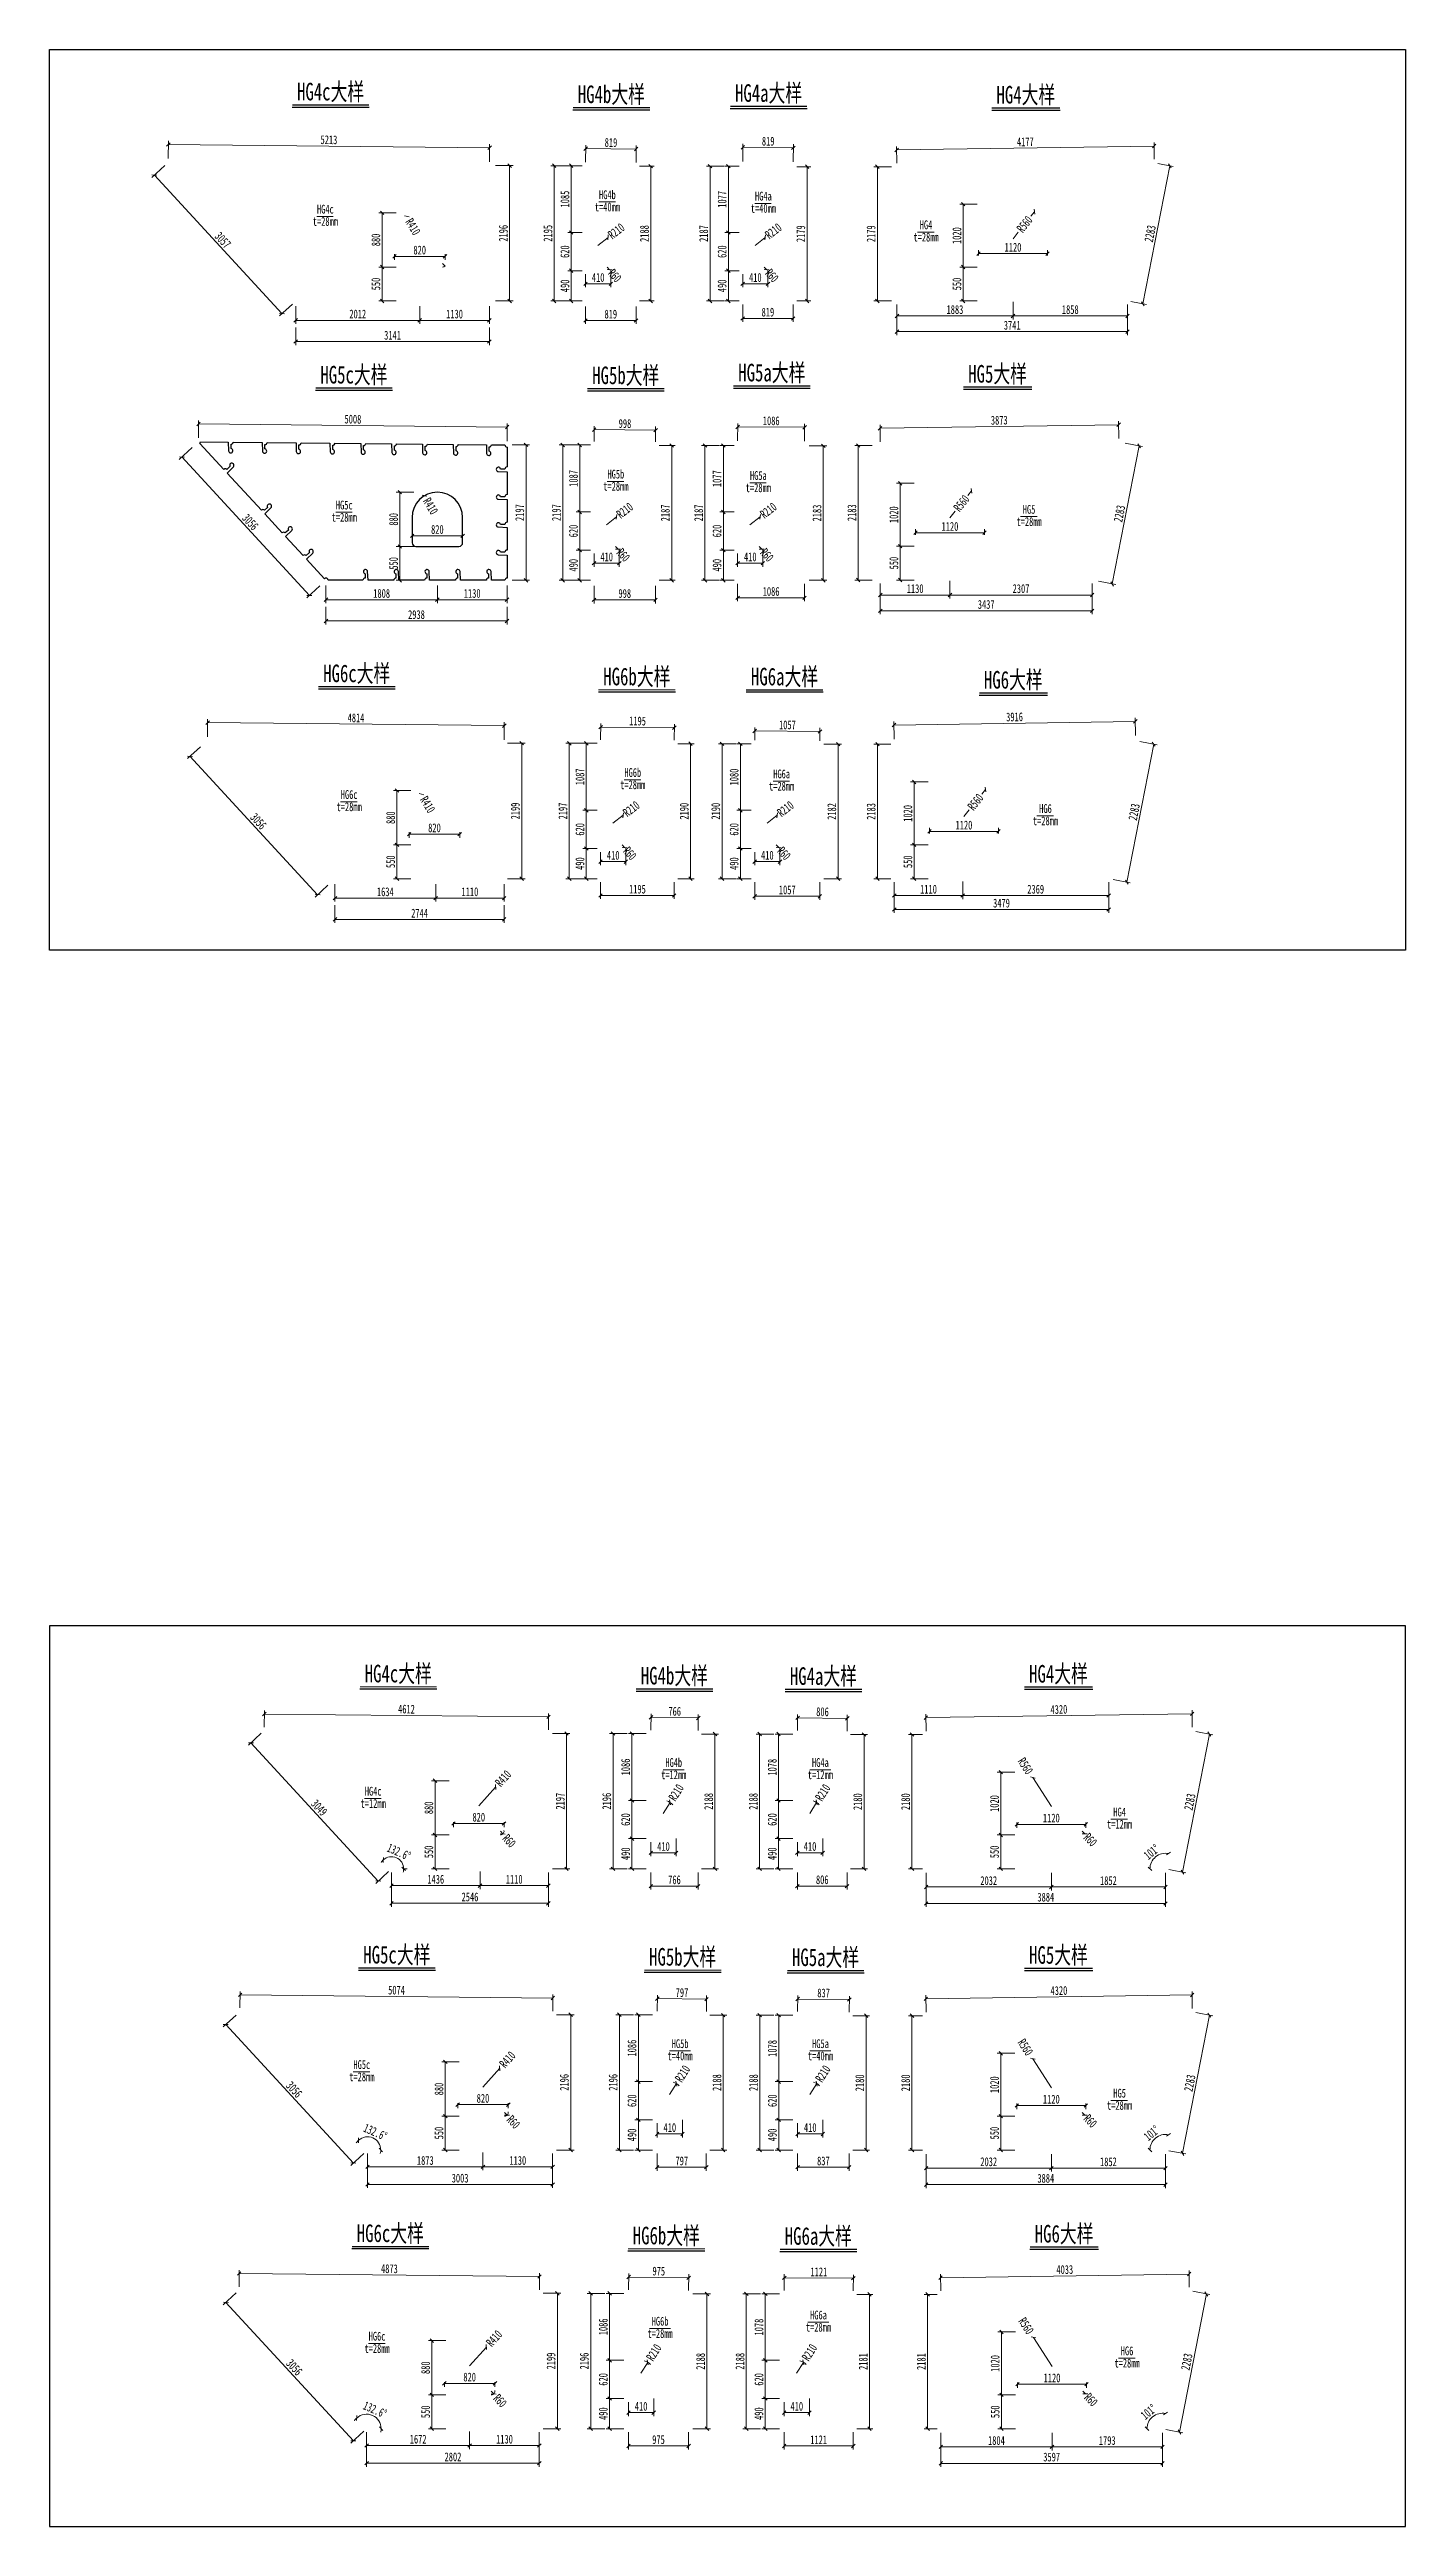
# Model space of a CAD drawing. Header units: millimetres. Extents: x -89049 to 410567, y -307459 to -100425.
# Drawn here: x 344567 to 366567, y -153251 to -113054 of the extents above; entities that cross this region are included whole.
import ezdxf
from ezdxf.enums import TextEntityAlignment as Align

# ---------------------------------------------------------------- set-up
doc = ezdxf.new("R2010")
doc.units = ezdxf.units.MM
doc.layers.get('Defpoints').update_dxf_attribs({"color": 8})
for name, color, linetype, lineweight in [('文字', 7, 'Continuous', 15), ('标注线及字体', 2, 'Continuous', 15), ('桥 构造粗实', 1, 'Continuous', 30), ('细实线', 4, 'Continuous', 15)]:
    doc.layers.add(name, color=color, linetype=linetype, lineweight=lineweight)
doc.styles.add('111', font='', dxfattribs={"width": 0.7})
doc.styles.add('BM_Dim', font='', dxfattribs={"width": 0.85})
doc.styles.get('111').set_extended_font_data('仿宋_GB2312')
doc.styles.get('BM_Dim').set_extended_font_data('仿宋_GB2312')
doc.dimstyles.new('200', dxfattribs={"dimscale": 0, "dimtxt": 2.5, "dimasz": 1, "dimexe": 1, "dimexo": 1, "dimgap": 0.6, "dimtad": 1, "dimdec": 0, "dimdsep": 46, "dimtxsty": '111', "dimblk": 'OBLIQUE', "dimcen": 0, "dimclrd": 4, "dimclre": 4, "dimclrt": 4, "dimadec": 1, "dimazin": 2, "dimtfac": 1, "dimtdec": 0, "dimtix": 1, "dimtmove": 2, "dimatfit": 3, "dimfxl": 4, "dimfxlon": 1, "dimtolj": 1, "dimlwd": -1, "dimlwe": -1, "dimarcsym": 0})

msp = doc.modelspace()

# ---------------------------------------------------------------- texts
at = {"layer": '文字', "style": 'BM_Dim', "width": 0.7}
for s, p in [('HG4b', (353617.7, -115524.6)), ('HG4a', (356148.3, -115547.2)), ('HG4c', (349041.5, -115758.8)), ('t=40mm', (353617.7, -115723)), ('t=40mm', (356148.3, -115745.6)), ('t=28mm', (349041.5, -115957.2)), ('t=28mm', (358787.9, -116211.7)), ('HG4', (358787.9, -116013.3)), ('t=28mm', (353755.3, -120256.9)), ('HG5b', (353755.3, -120058.5)), ('t=28mm', (356066.6, -120279.5)), ('HG5a', (356066.6, -120081.1)), ('t=28mm', (349348.5, -120759.3)), ('HG5c', (349348.5, -120560.9)), ('HG5', (360459.9, -120630.6)), ('t=28mm', (360459.9, -120829)), ('t=28mm', (354029.5, -125099.8)), ('HG6b', (354029.5, -124901.4)), ('t=28mm', (356444.9, -125122.4)), ('HG6a', (356444.9, -124924)), ('t=28mm', (349427.9, -125456.6)), ('HG6c', (349427.9, -125258.2)), ('HG6', (360726, -125486.4)), ('t=28mm', (360726, -125684.8)), ('t=12mm', (354694.1, -141166)), ('HG4b', (354694.1, -140967.6)), ('t=12mm', (357073, -141166)), ('HG4a', (357073, -140967.6)), ('t=12mm', (349817.8, -141631.8)), ('HG4c', (349817.8, -141433.5)), ('t=12mm', (361928.3, -141969.5)), ('HG4', (361928.3, -141771.1)), ('HG5b', (354797.7, -145530.5)), ('HG5a', (357075.1, -145530.5)), ('t=28mm', (349633.5, -146068.4)), ('HG5c', (349633.5, -145870)), ('t=40mm', (354797.7, -145728.9)), ('t=40mm', (357075.1, -145728.9)), ('HG5', (361928.3, -146334)), ('t=28mm', (361928.3, -146532.3)), ('HG6b', (354473, -150035.6)), ('HG6a', (357042.9, -149933.9)), ('t=28mm', (349880.4, -150476.7)), ('HG6c', (349880.4, -150278.3)), ('t=28mm', (354473, -150233.9)), ('t=28mm', (357042.9, -150132.3)), ('HG6', (362049.4, -150515.6)), ('t=28mm', (362049.4, -150714))]:
    msp.add_text(s, height=142.86, dxfattribs=at).set_placement(p, align=Align.BOTTOM_CENTER)
at = {"layer": '标注线及字体', "style": '111', "width": 0.7}
for s, p in [('HG4c大样', (349126.8, -113730.4)), ('HG4b大样', (353682.5, -113774.2)), ('HG4a大样', (356233, -113753.5)), ('HG4大样', (360407.5, -113781)), ('HG5c大样', (349505.4, -118325)), ('HG5b大样', (353916.2, -118335.2)), ('HG5a大样', (356285.6, -118290.6)), ('HG5大样', (359948.7, -118310.6)), ('HG6c大样', (349551.2, -123171.4)), ('HG6b大样', (354095.9, -123223.2)), ('HG6a大样', (356491.9, -123223.6)), ('HG6大样', (360203.9, -123275.9)), ('HG4c大样', (350224.7, -139403.3)), ('HG4b大样', (354705.2, -139437.8)), ('HG4a大样', (357123.5, -139444.7)), ('HG4大样', (360936.6, -139407.3)), ('HG5c大样', (350201.8, -143966.1)), ('HG5b大样', (354839.2, -144000.6)), ('HG5a大样', (357157.4, -144007.9)), ('HG5大样', (360936.6, -143970.2)), ('HG6c大样', (350096.1, -148486.5)), ('HG6大样', (361028.3, -148494.1)), ('HG6b大样', (354574.4, -148524)), ('HG6a大样', (357040.4, -148531.5))]:
    msp.add_text(s, height=285.71, dxfattribs=at).set_placement(p, align=Align.MIDDLE)

# ---------------------------------------------------------------- blocks, each defined once
blk = doc.blocks.new('_Oblique')
at = {"color": 0, "linetype": 'ByBlock', "lineweight": -2}
blk.add_line((-0.5, -0.5), (0.5, 0.5), dxfattribs=at)
blk = doc.blocks.new('*D1061')
at = {"layer": 'Defpoints', "color": 0, "transparency": 16777216}
for p in [(346490, -114885), (351703, -114938), (351706, -114647)]:
    blk.add_point(p, dxfattribs=at)
at = {"layer": '细实线', "color": 4, "transparency": 16777216}
for p, q in [((346491, -114824), (346494, -114538)), ((346493, -114595), (351706, -114647)), ((351703, -114876), (351706, -114590))]:
    blk.add_line(p, q, dxfattribs=at)
at = {"layer": '细实线', "color": 4, "transparency": 16777216, "xscale": 57.14285714285715, "yscale": 57.14285714285715, "zscale": 57.14285714285715}
for p, rotation in [((346493, -114595), 179.4262908393049), ((351706, -114647), 359.4262908393049)]:
    blk.add_blockref('_Oblique', p, dxfattribs=dict(at, rotation=rotation))
at = {"layer": '细实线', "color": 4, "transparency": 16777216, "insert": (349100, -114519), "char_height": 142.9, "attachment_point": 5, "rotation": 359.4263, "style": '111'}
blk.add_mtext('\\A1;5213', dxfattribs=at)
blk = doc.blocks.new('*D1062')
at = {"layer": 'Defpoints', "color": 0, "transparency": 16777216}
for p in [(353263, -114939), (354082, -114946), (354085, -114669)]:
    blk.add_point(p, dxfattribs=at)
at = {"layer": '细实线', "color": 4, "transparency": 16777216}
for p, q in [((353263, -114882), (353266, -114605)), ((353265, -114662), (354085, -114669)), ((354083, -114889), (354085, -114612))]:
    blk.add_line(p, q, dxfattribs=at)
at = {"layer": '细实线', "color": 4, "transparency": 16777216, "xscale": 57.14285714285715, "yscale": 57.14285714285715, "zscale": 57.14285714285715}
for p, rotation in [((353265, -114662), 179.500560453966), ((354085, -114669), 359.500560453966)]:
    blk.add_blockref('_Oblique', p, dxfattribs=dict(at, rotation=rotation))
at = {"layer": '细实线', "color": 4, "transparency": 16777216, "insert": (353676, -114563), "char_height": 142.9, "attachment_point": 5, "rotation": 359.5006, "style": '111'}
blk.add_mtext('\\A1;819', dxfattribs=at)
blk = doc.blocks.new('*D1063')
at = {"layer": 'Defpoints', "color": 0, "transparency": 16777216}
for p in [(355813, -114946), (356632, -114955), (356635, -114649)]:
    blk.add_point(p, dxfattribs=at)
at = {"layer": '细实线', "color": 4, "transparency": 16777216}
for p, q in [((355813, -114869), (355816, -114583)), ((355816, -114640), (356635, -114649)), ((356633, -114877), (356636, -114592))]:
    blk.add_line(p, q, dxfattribs=at)
at = {"layer": '细实线', "color": 4, "transparency": 16777216, "xscale": 57.14285714285715, "yscale": 57.14285714285715, "zscale": 57.14285714285715}
for p, rotation in [((355816, -114640), 179.4096160241218), ((356635, -114649), 359.4096160241218)]:
    blk.add_blockref('_Oblique', p, dxfattribs=dict(at, rotation=rotation))
at = {"layer": '细实线', "color": 4, "transparency": 16777216, "insert": (356227, -114542), "char_height": 142.9, "attachment_point": 5, "rotation": 359.4096, "style": '111'}
blk.add_mtext('\\A1;819', dxfattribs=at)
blk = doc.blocks.new('*D1064')
at = {"layer": 'Defpoints', "color": 0, "transparency": 16777216}
for p in [(358316, -114955), (362488, -114620), (362492, -114892)]:
    blk.add_point(p, dxfattribs=at)
at = {"layer": '细实线', "color": 4, "transparency": 16777216}
for p, q in [((358315, -114898), (358311, -114626)), ((358312, -114683), (362488, -114620)), ((362492, -114835), (362487, -114563))]:
    blk.add_line(p, q, dxfattribs=at)
at = {"layer": '细实线', "color": 4, "transparency": 16777216, "xscale": 57.14285714285716, "yscale": 57.14285714285716, "zscale": 57.14285714285716}
for p, rotation in [((358312, -114683), 180.8611340034032), ((362488, -114620), 0.8611340034032796)]:
    blk.add_blockref('_Oblique', p, dxfattribs=dict(at, rotation=rotation))
at = {"layer": '细实线', "color": 4, "transparency": 16777216, "insert": (360399, -114551), "char_height": 142.9, "attachment_point": 5, "rotation": 0.8611, "style": '111'}
blk.add_mtext('\\A1;4177', dxfattribs=at)
blk = doc.blocks.new('*D1065')
at = {"layer": 'Defpoints', "color": 0, "transparency": 16777216}
for p in [(346490, -114885), (348338, -117339), (348561, -117134)]:
    blk.add_point(p, dxfattribs=at)
at = {"layer": '细实线', "color": 4, "transparency": 16777216}
for p, q in [((346435, -114936), (346225, -115130)), ((346267, -115091), (348338, -117339)), ((348506, -117184), (348296, -117378))]:
    blk.add_line(p, q, dxfattribs=at)
at = {"layer": '细实线', "color": 4, "transparency": 16777216, "xscale": 57.14285714285715, "yscale": 57.14285714285715, "zscale": 57.14285714285715}
for p, rotation in [((346267, -115091), 132.6504207416583), ((348338, -117339), 312.6504207416583)]:
    blk.add_blockref('_Oblique', p, dxfattribs=dict(at, rotation=rotation))
at = {"layer": '细实线', "color": 4, "transparency": 16777216, "insert": (347378, -116146), "char_height": 142.9, "attachment_point": 5, "rotation": 312.6504, "style": '111'}
blk.add_mtext('\\A1;3057', dxfattribs=at)
blk = doc.blocks.new('*D1066')
at = {"layer": 'Defpoints', "color": 0, "transparency": 16777216}
for p in [(350573, -116584), (348561, -117134), (350573, -117449)]:
    blk.add_point(p, dxfattribs=at)
at = {"layer": '细实线', "color": 4, "transparency": 16777216}
for p, q in [((348561, -117220), (348561, -117506)), ((350573, -117220), (350573, -117506)), ((348561, -117449), (350573, -117449))]:
    blk.add_line(p, q, dxfattribs=at)
at = {"layer": '细实线', "color": 4, "transparency": 16777216, "xscale": 57.14285714285715, "yscale": 57.14285714285715, "zscale": 57.14285714285715, "rotation": 180}
blk.add_blockref('_Oblique', (348561, -117449), dxfattribs=at)
at = {"layer": '细实线', "color": 4, "transparency": 16777216, "xscale": 57.14285714285715, "yscale": 57.14285714285715, "zscale": 57.14285714285715}
blk.add_blockref('_Oblique', (350573, -117449), dxfattribs=at)
at = {"layer": '细实线', "color": 4, "transparency": 16777216, "insert": (349567, -117347), "char_height": 142.9, "attachment_point": 5, "style": '111'}
blk.add_mtext('\\A1;2012', dxfattribs=at)
blk = doc.blocks.new('*D1067')
at = {"layer": 'Defpoints', "color": 0, "transparency": 16777216}
for p in [(350573, -116584), (351703, -117134), (351703, -117449)]:
    blk.add_point(p, dxfattribs=at)
at = {"layer": '细实线', "color": 4, "transparency": 16777216}
for p, q in [((350573, -117220), (350573, -117506)), ((351703, -117220), (351703, -117506)), ((350573, -117449), (351703, -117449))]:
    blk.add_line(p, q, dxfattribs=at)
at = {"layer": '细实线', "color": 4, "transparency": 16777216, "xscale": 57.14285714285715, "yscale": 57.14285714285715, "zscale": 57.14285714285715, "rotation": 180}
blk.add_blockref('_Oblique', (350573, -117449), dxfattribs=at)
at = {"layer": '细实线', "color": 4, "transparency": 16777216, "xscale": 57.14285714285715, "yscale": 57.14285714285715, "zscale": 57.14285714285715}
blk.add_blockref('_Oblique', (351703, -117449), dxfattribs=at)
at = {"layer": '细实线', "color": 4, "transparency": 16777216, "insert": (351138, -117347), "char_height": 142.9, "attachment_point": 5, "style": '111'}
blk.add_mtext('\\A1;1130', dxfattribs=at)
blk = doc.blocks.new('*D1068')
at = {"layer": 'Defpoints', "color": 0, "transparency": 16777216}
for p in [(351703, -114938), (351703, -117134), (352032, -117134)]:
    blk.add_point(p, dxfattribs=at)
at = {"layer": '细实线', "color": 4, "transparency": 16777216}
for p, q in [((351804, -114938), (352089, -114938)), ((352032, -114938), (352032, -117134)), ((351804, -117134), (352089, -117134))]:
    blk.add_line(p, q, dxfattribs=at)
at = {"layer": '细实线', "color": 4, "transparency": 16777216, "xscale": 57.14285714285715, "yscale": 57.14285714285715, "zscale": 57.14285714285715}
for p, rotation in [((352032, -114938), 90), ((352032, -117134), 270)]:
    blk.add_blockref('_Oblique', p, dxfattribs=dict(at, rotation=rotation))
at = {"layer": '细实线', "color": 4, "transparency": 16777216, "insert": (351930, -116036), "char_height": 142.9, "attachment_point": 5, "rotation": 90, "style": '111'}
blk.add_mtext('\\A1;2196', dxfattribs=at)
blk = doc.blocks.new('*D1069')
at = {"layer": 'Defpoints', "color": 0, "transparency": 16777216}
for p in [(348561, -117134), (351703, -117134), (351703, -117793)]:
    blk.add_point(p, dxfattribs=at)
at = {"layer": '细实线', "color": 4, "transparency": 16777216}
for p, q in [((348561, -117564), (348561, -117850)), ((351703, -117564), (351703, -117850)), ((348561, -117793), (351703, -117793))]:
    blk.add_line(p, q, dxfattribs=at)
at = {"layer": '细实线', "color": 4, "transparency": 16777216, "xscale": 57.14285714285715, "yscale": 57.14285714285715, "zscale": 57.14285714285715, "rotation": 180}
blk.add_blockref('_Oblique', (348561, -117793), dxfattribs=at)
at = {"layer": '细实线', "color": 4, "transparency": 16777216, "xscale": 57.14285714285715, "yscale": 57.14285714285715, "zscale": 57.14285714285715}
blk.add_blockref('_Oblique', (351703, -117793), dxfattribs=at)
at = {"layer": '细实线', "color": 4, "transparency": 16777216, "insert": (350132, -117691), "char_height": 142.9, "attachment_point": 5, "style": '111'}
blk.add_mtext('\\A1;3141', dxfattribs=at)
blk = doc.blocks.new('*D1070')
at = {"layer": 'Defpoints', "color": 0, "transparency": 16777216}
for p in [(350573, -116584), (349964, -117134), (350573, -117134)]:
    blk.add_point(p, dxfattribs=at)
at = {"layer": '细实线', "color": 4, "transparency": 16777216}
for p, q in [((350192, -116584), (349907, -116584)), ((349964, -116584), (349964, -117134)), ((350192, -117134), (349907, -117134))]:
    blk.add_line(p, q, dxfattribs=at)
at = {"layer": '细实线', "color": 4, "transparency": 16777216, "xscale": 57.14285714285715, "yscale": 57.14285714285715, "zscale": 57.14285714285715}
for p, rotation in [((349964, -116584), 90), ((349964, -117134), 270)]:
    blk.add_blockref('_Oblique', p, dxfattribs=dict(at, rotation=rotation))
at = {"layer": '细实线', "color": 4, "transparency": 16777216, "insert": (349861, -116859), "char_height": 142.9, "attachment_point": 5, "rotation": 90, "style": '111'}
blk.add_mtext('\\A1;550', dxfattribs=at)
blk = doc.blocks.new('*D1071')
at = {"layer": 'Defpoints', "color": 0, "transparency": 16777216}
for p in [(349964, -115704), (350573, -115704), (350573, -116584)]:
    blk.add_point(p, dxfattribs=at)
at = {"layer": '细实线', "color": 4, "transparency": 16777216}
for p, q in [((350192, -115704), (349907, -115704)), ((349964, -116584), (349964, -115704)), ((350192, -116584), (349907, -116584))]:
    blk.add_line(p, q, dxfattribs=at)
at = {"layer": '细实线', "color": 4, "transparency": 16777216, "xscale": 57.14285714285715, "yscale": 57.14285714285715, "zscale": 57.14285714285715}
for p, rotation in [((349964, -115704), 90), ((349964, -116584), 270)]:
    blk.add_blockref('_Oblique', p, dxfattribs=dict(at, rotation=rotation))
at = {"layer": '细实线', "color": 4, "transparency": 16777216, "insert": (349861, -116144), "char_height": 142.9, "attachment_point": 5, "rotation": 90, "style": '111'}
blk.add_mtext('\\A1;880', dxfattribs=at)
blk = doc.blocks.new('*D1072')
at = {"layer": 'Defpoints', "color": 0, "transparency": 16777216}
for p in [(350163, -116319), (350983, -116319), (350983, -116411)]:
    blk.add_point(p, dxfattribs=at)
at = {"layer": '细实线', "color": 4, "transparency": 16777216}
for p, q in [((350163, -116376), (350163, -116468)), ((350163, -116411), (350983, -116411)), ((350983, -116376), (350983, -116468))]:
    blk.add_line(p, q, dxfattribs=at)
at = {"layer": '细实线', "color": 4, "transparency": 16777216, "xscale": 57.14285714285715, "yscale": 57.14285714285715, "zscale": 57.14285714285715, "rotation": 180}
blk.add_blockref('_Oblique', (350163, -116411), dxfattribs=at)
at = {"layer": '细实线', "color": 4, "transparency": 16777216, "xscale": 57.14285714285715, "yscale": 57.14285714285715, "zscale": 57.14285714285715}
blk.add_blockref('_Oblique', (350983, -116411), dxfattribs=at)
at = {"layer": '细实线', "color": 4, "transparency": 16777216, "insert": (350573, -116309), "char_height": 142.9, "attachment_point": 5, "style": '111'}
blk.add_mtext('\\A1;820', dxfattribs=at)
blk = doc.blocks.new('*D1073')
at = {"layer": 'Defpoints', "color": 0, "transparency": 16777216}
for p in [(350943, -116524), (350985, -116567)]:
    blk.add_point(p, dxfattribs=at)
at = {"layer": '细实线', "color": 4, "transparency": 16777216}
for p, q in [((350985, -116567), (350943, -116524)), ((350943, -116524), (350985, -116567))]:
    blk.add_line(p, q, dxfattribs=at)
blk.add_arc((350943, -116524), 60, 270.9549, 315.1644, dxfattribs=at)
at = {"layer": '细实线', "color": 4, "transparency": 16777216, "rotation": 314.2094519624782}
blk.add_blockref('_Oblique', (350985, -116567), dxfattribs=at)
at = {"layer": '细实线', "color": 4, "transparency": 16777216, "insert": (350989, -116568), "char_height": 2.5, "attachment_point": 5, "rotation": 314.2095, "style": '111'}
blk.add_mtext('\\A1;R60', dxfattribs=at)
blk = doc.blocks.new('*D1074')
at = {"layer": 'Defpoints', "color": 0, "transparency": 16777216}
for p in [(350363, -115761), (350573, -116114)]:
    blk.add_point(p, dxfattribs=at)
at = {"layer": '细实线', "color": 4, "transparency": 16777216}
blk.add_line((350363, -115761), (350363, -115761), dxfattribs=at)
at = {"layer": '细实线', "color": 4, "transparency": 16777216, "xscale": 57.14285714285715, "yscale": 57.14285714285715, "zscale": 57.14285714285715, "rotation": 300.7369121424163}
blk.add_blockref('_Oblique', (350363, -115761), dxfattribs=at)
at = {"layer": '细实线', "color": 4, "transparency": 16777216, "insert": (350463, -115929), "char_height": 142.9, "attachment_point": 5, "rotation": 300.7369, "style": '111'}
blk.add_mtext('\\A1;R410', dxfattribs=at)
blk = doc.blocks.new('*D1075')
at = {"layer": 'Defpoints', "color": 0, "transparency": 16777216}
for p in [(354082, -114946), (354082, -117134), (354321, -117134)]:
    blk.add_point(p, dxfattribs=at)
at = {"layer": '细实线', "color": 4, "transparency": 16777216}
for p, q in [((354139, -114946), (354379, -114946)), ((354321, -114946), (354321, -117134)), ((354139, -117134), (354379, -117134))]:
    blk.add_line(p, q, dxfattribs=at)
at = {"layer": '细实线', "color": 4, "transparency": 16777216, "xscale": 57.14285714285715, "yscale": 57.14285714285715, "zscale": 57.14285714285715}
for p, rotation in [((354321, -114946), 90), ((354321, -117134), 270)]:
    blk.add_blockref('_Oblique', p, dxfattribs=dict(at, rotation=rotation))
at = {"layer": '细实线', "color": 4, "transparency": 16777216, "insert": (354219, -116040), "char_height": 142.9, "attachment_point": 5, "rotation": 90, "style": '111'}
blk.add_mtext('\\A1;2188', dxfattribs=at)
blk = doc.blocks.new('*D1076')
at = {"layer": 'Defpoints', "color": 0, "transparency": 16777216}
for p in [(353263, -117134), (354082, -117134), (354082, -117451)]:
    blk.add_point(p, dxfattribs=at)
at = {"layer": '细实线', "color": 4, "transparency": 16777216}
for p, q in [((353263, -117222), (353263, -117508)), ((354082, -117222), (354082, -117508)), ((353263, -117451), (354082, -117451))]:
    blk.add_line(p, q, dxfattribs=at)
at = {"layer": '细实线', "color": 4, "transparency": 16777216, "xscale": 57.14285714285715, "yscale": 57.14285714285715, "zscale": 57.14285714285715, "rotation": 180}
blk.add_blockref('_Oblique', (353263, -117451), dxfattribs=at)
at = {"layer": '细实线', "color": 4, "transparency": 16777216, "xscale": 57.14285714285715, "yscale": 57.14285714285715, "zscale": 57.14285714285715}
blk.add_blockref('_Oblique', (354082, -117451), dxfattribs=at)
at = {"layer": '细实线', "color": 4, "transparency": 16777216, "insert": (353673, -117348), "char_height": 142.9, "attachment_point": 5, "style": '111'}
blk.add_mtext('\\A1;819', dxfattribs=at)
blk = doc.blocks.new('*D1077')
at = {"layer": 'Defpoints', "color": 0, "transparency": 16777216}
for p in [(353673, -116496), (353263, -116644), (353673, -116856)]:
    blk.add_point(p, dxfattribs=at)
at = {"layer": '细实线', "color": 4, "transparency": 16777216}
for p, q in [((353263, -116701), (353263, -116913)), ((353263, -116856), (353673, -116856)), ((353673, -116628), (353673, -116913))]:
    blk.add_line(p, q, dxfattribs=at)
at = {"layer": '细实线', "color": 4, "transparency": 16777216, "xscale": 57.14285714285715, "yscale": 57.14285714285715, "zscale": 57.14285714285715, "rotation": 180}
blk.add_blockref('_Oblique', (353263, -116856), dxfattribs=at)
at = {"layer": '细实线', "color": 4, "transparency": 16777216, "xscale": 57.14285714285715, "yscale": 57.14285714285715, "zscale": 57.14285714285715}
blk.add_blockref('_Oblique', (353673, -116856), dxfattribs=at)
at = {"layer": '细实线', "color": 4, "transparency": 16777216, "insert": (353468, -116754), "char_height": 142.9, "attachment_point": 5, "style": '111'}
blk.add_mtext('\\A1;410', dxfattribs=at)
blk = doc.blocks.new('*D1078')
at = {"layer": 'Defpoints', "color": 0, "transparency": 16777216}
for p in [(353263, -116024), (353031, -116644), (353263, -116644)]:
    blk.add_point(p, dxfattribs=at)
at = {"layer": '细实线', "color": 4, "transparency": 16777216}
for p, q in [((353206, -116024), (352974, -116024)), ((353031, -116024), (353031, -116644)), ((353206, -116644), (352974, -116644))]:
    blk.add_line(p, q, dxfattribs=at)
at = {"layer": '细实线', "color": 4, "transparency": 16777216, "xscale": 57.14285714285715, "yscale": 57.14285714285715, "zscale": 57.14285714285715}
for p, rotation in [((353031, -116024), 90), ((353031, -116644), 270)]:
    blk.add_blockref('_Oblique', p, dxfattribs=dict(at, rotation=rotation))
at = {"layer": '细实线', "color": 4, "transparency": 16777216, "insert": (352929, -116334), "char_height": 142.9, "attachment_point": 5, "rotation": 90, "style": '111'}
blk.add_mtext('\\A1;620', dxfattribs=at)
blk = doc.blocks.new('*D1079')
at = {"layer": 'Defpoints', "color": 0, "transparency": 16777216}
for p in [(353628, -116104), (353463, -116234)]:
    blk.add_point(p, dxfattribs=at)
at = {"layer": '细实线', "color": 4, "transparency": 16777216}
for p, q in [((353628, -116104), (353463, -116234)), ((353463, -116234), (353628, -116104))]:
    blk.add_line(p, q, dxfattribs=at)
at = {"layer": '细实线', "color": 4, "transparency": 16777216, "xscale": 57.14285714285715, "yscale": 57.14285714285715, "zscale": 57.14285714285715, "rotation": 38.01462344811463}
blk.add_blockref('_Oblique', (353628, -116104), dxfattribs=at)
at = {"layer": '细实线', "color": 4, "transparency": 16777216, "insert": (353762, -116000), "char_height": 142.9, "attachment_point": 5, "rotation": 38.0146, "style": '111'}
blk.add_mtext('\\A1;R210', dxfattribs=at)
blk = doc.blocks.new('*D1080')
at = {"layer": 'Defpoints', "color": 0, "transparency": 16777216}
for p in [(353263, -116644), (353031, -117134), (353263, -117134)]:
    blk.add_point(p, dxfattribs=at)
at = {"layer": '细实线', "color": 4, "transparency": 16777216}
for p, q in [((353206, -116644), (352974, -116644)), ((353031, -116644), (353031, -117134)), ((353206, -117134), (352974, -117134))]:
    blk.add_line(p, q, dxfattribs=at)
at = {"layer": '细实线', "color": 4, "transparency": 16777216, "xscale": 57.14285714285715, "yscale": 57.14285714285715, "zscale": 57.14285714285715}
for p, rotation in [((353031, -116644), 90), ((353031, -117134), 270)]:
    blk.add_blockref('_Oblique', p, dxfattribs=dict(at, rotation=rotation))
at = {"layer": '细实线', "color": 4, "transparency": 16777216, "insert": (352929, -116889), "char_height": 142.9, "attachment_point": 5, "rotation": 90, "style": '111'}
blk.add_mtext('\\A1;490', dxfattribs=at)
blk = doc.blocks.new('*D1081')
at = {"layer": 'Defpoints', "color": 0, "transparency": 16777216}
for p in [(353031, -114939), (353263, -114939), (353263, -116024)]:
    blk.add_point(p, dxfattribs=at)
at = {"layer": '细实线', "color": 4, "transparency": 16777216}
for p, q in [((353206, -114939), (352974, -114939)), ((353031, -116024), (353031, -114939)), ((353206, -116024), (352974, -116024))]:
    blk.add_line(p, q, dxfattribs=at)
at = {"layer": '细实线', "color": 4, "transparency": 16777216, "xscale": 57.14285714285715, "yscale": 57.14285714285715, "zscale": 57.14285714285715}
for p, rotation in [((353031, -114939), 90), ((353031, -116024), 270)]:
    blk.add_blockref('_Oblique', p, dxfattribs=dict(at, rotation=rotation))
at = {"layer": '细实线', "color": 4, "transparency": 16777216, "insert": (352929, -115481), "char_height": 142.9, "attachment_point": 5, "rotation": 90, "style": '111'}
blk.add_mtext('\\A1;1085', dxfattribs=at)
blk = doc.blocks.new('*D1082')
at = {"layer": 'Defpoints', "color": 0, "transparency": 16777216}
for p in [(353613, -116584), (353653, -116628)]:
    blk.add_point(p, dxfattribs=at)
at = {"layer": '细实线', "color": 4, "transparency": 16777216}
for p in [(353613, -116584), (353653, -116628)]:
    blk.add_line(p, (353653, -116628), dxfattribs=at)
at = {"layer": '细实线', "color": 4, "transparency": 16777216, "xscale": 57.14285714285715, "yscale": 57.14285714285715, "zscale": 57.14285714285715, "rotation": 132.0754437643373}
blk.add_blockref('_Oblique', (353653, -116628), dxfattribs=at)
at = {"layer": '细实线', "color": 4, "transparency": 16777216, "insert": (353739, -116723), "char_height": 142.9, "attachment_point": 5, "rotation": 312.0754, "style": '111'}
blk.add_mtext('\\A1;R60', dxfattribs=at)
blk = doc.blocks.new('*D1083')
at = {"layer": 'Defpoints', "color": 0, "transparency": 16777216}
for p in [(355813, -117134), (356632, -117134), (356632, -117418)]:
    blk.add_point(p, dxfattribs=at)
at = {"layer": '细实线', "color": 4, "transparency": 16777216}
for p, q in [((355813, -117191), (355813, -117475)), ((356632, -117191), (356632, -117475)), ((355813, -117418), (356632, -117418))]:
    blk.add_line(p, q, dxfattribs=at)
at = {"layer": '细实线', "color": 4, "transparency": 16777216, "xscale": 57.14285714285715, "yscale": 57.14285714285715, "zscale": 57.14285714285715, "rotation": 180}
blk.add_blockref('_Oblique', (355813, -117418), dxfattribs=at)
at = {"layer": '细实线', "color": 4, "transparency": 16777216, "xscale": 57.14285714285715, "yscale": 57.14285714285715, "zscale": 57.14285714285715}
blk.add_blockref('_Oblique', (356632, -117418), dxfattribs=at)
at = {"layer": '细实线', "color": 4, "transparency": 16777216, "insert": (356222, -117316), "char_height": 142.9, "attachment_point": 5, "style": '111'}
blk.add_mtext('\\A1;819', dxfattribs=at)
blk = doc.blocks.new('*D1084')
at = {"layer": 'Defpoints', "color": 0, "transparency": 16777216}
for p in [(356223, -116496), (355813, -116644), (356223, -116856)]:
    blk.add_point(p, dxfattribs=at)
at = {"layer": '细实线', "color": 4, "transparency": 16777216}
for p, q in [((355813, -116701), (355813, -116913)), ((355813, -116856), (356223, -116856)), ((356223, -116628), (356223, -116913))]:
    blk.add_line(p, q, dxfattribs=at)
at = {"layer": '细实线', "color": 4, "transparency": 16777216, "xscale": 57.14285714285715, "yscale": 57.14285714285715, "zscale": 57.14285714285715, "rotation": 180}
blk.add_blockref('_Oblique', (355813, -116856), dxfattribs=at)
at = {"layer": '细实线', "color": 4, "transparency": 16777216, "xscale": 57.14285714285715, "yscale": 57.14285714285715, "zscale": 57.14285714285715}
blk.add_blockref('_Oblique', (356223, -116856), dxfattribs=at)
at = {"layer": '细实线', "color": 4, "transparency": 16777216, "insert": (356018, -116754), "char_height": 142.9, "attachment_point": 5, "style": '111'}
blk.add_mtext('\\A1;410', dxfattribs=at)
blk = doc.blocks.new('*D1085')
at = {"layer": 'Defpoints', "color": 0, "transparency": 16777216}
for p in [(355813, -116024), (355581, -116644), (355813, -116644)]:
    blk.add_point(p, dxfattribs=at)
at = {"layer": '细实线', "color": 4, "transparency": 16777216}
for p, q in [((355755, -116024), (355524, -116024)), ((355581, -116024), (355581, -116644)), ((355755, -116644), (355524, -116644))]:
    blk.add_line(p, q, dxfattribs=at)
at = {"layer": '细实线', "color": 4, "transparency": 16777216, "xscale": 57.14285714285715, "yscale": 57.14285714285715, "zscale": 57.14285714285715}
for p, rotation in [((355581, -116024), 90), ((355581, -116644), 270)]:
    blk.add_blockref('_Oblique', p, dxfattribs=dict(at, rotation=rotation))
at = {"layer": '细实线', "color": 4, "transparency": 16777216, "insert": (355479, -116334), "char_height": 142.9, "attachment_point": 5, "rotation": 90, "style": '111'}
blk.add_mtext('\\A1;620', dxfattribs=at)
blk = doc.blocks.new('*D1086')
at = {"layer": 'Defpoints', "color": 0, "transparency": 16777216}
for p in [(356178, -116104), (356013, -116234)]:
    blk.add_point(p, dxfattribs=at)
at = {"layer": '细实线', "color": 4, "transparency": 16777216}
for p, q in [((356178, -116104), (356013, -116234)), ((356013, -116234), (356178, -116104))]:
    blk.add_line(p, q, dxfattribs=at)
at = {"layer": '细实线', "color": 4, "transparency": 16777216, "xscale": 57.14285714285715, "yscale": 57.14285714285715, "zscale": 57.14285714285715, "rotation": 38.01462344811463}
blk.add_blockref('_Oblique', (356178, -116104), dxfattribs=at)
at = {"layer": '细实线', "color": 4, "transparency": 16777216, "insert": (356311, -116000), "char_height": 142.9, "attachment_point": 5, "rotation": 38.0146, "style": '111'}
blk.add_mtext('\\A1;R210', dxfattribs=at)
blk = doc.blocks.new('*D1087')
at = {"layer": 'Defpoints', "color": 0, "transparency": 16777216}
for p in [(355581, -116644), (355813, -116644), (355813, -117134)]:
    blk.add_point(p, dxfattribs=at)
at = {"layer": '细实线', "color": 4, "transparency": 16777216}
for p, q in [((355755, -116644), (355524, -116644)), ((355581, -117134), (355581, -116644)), ((355755, -117134), (355524, -117134))]:
    blk.add_line(p, q, dxfattribs=at)
at = {"layer": '细实线', "color": 4, "transparency": 16777216, "xscale": 57.14285714285715, "yscale": 57.14285714285715, "zscale": 57.14285714285715}
for p, rotation in [((355581, -116644), 90), ((355581, -117134), 270)]:
    blk.add_blockref('_Oblique', p, dxfattribs=dict(at, rotation=rotation))
at = {"layer": '细实线', "color": 4, "transparency": 16777216, "insert": (355479, -116889), "char_height": 142.9, "attachment_point": 5, "rotation": 90, "style": '111'}
blk.add_mtext('\\A1;490', dxfattribs=at)
blk = doc.blocks.new('*D1088')
at = {"layer": 'Defpoints', "color": 0, "transparency": 16777216}
for p in [(355581, -114947), (355813, -114947), (355813, -116024)]:
    blk.add_point(p, dxfattribs=at)
at = {"layer": '细实线', "color": 4, "transparency": 16777216}
for p, q in [((355755, -114947), (355524, -114947)), ((355581, -116024), (355581, -114947)), ((355755, -116024), (355524, -116024))]:
    blk.add_line(p, q, dxfattribs=at)
at = {"layer": '细实线', "color": 4, "transparency": 16777216, "xscale": 57.14285714285715, "yscale": 57.14285714285715, "zscale": 57.14285714285715}
for p, rotation in [((355581, -114947), 90), ((355581, -116024), 270)]:
    blk.add_blockref('_Oblique', p, dxfattribs=dict(at, rotation=rotation))
at = {"layer": '细实线', "color": 4, "transparency": 16777216, "insert": (355479, -115485), "char_height": 142.9, "attachment_point": 5, "rotation": 90, "style": '111'}
blk.add_mtext('\\A1;1077', dxfattribs=at)
blk = doc.blocks.new('*D1089')
at = {"layer": 'Defpoints', "color": 0, "transparency": 16777216}
for p in [(356163, -116584), (356203, -116628)]:
    blk.add_point(p, dxfattribs=at)
at = {"layer": '细实线', "color": 4, "transparency": 16777216}
for p in [(356163, -116584), (356203, -116628)]:
    blk.add_line(p, (356203, -116628), dxfattribs=at)
at = {"layer": '细实线', "color": 4, "transparency": 16777216, "xscale": 57.14285714285715, "yscale": 57.14285714285715, "zscale": 57.14285714285715, "rotation": 132.0754437643373}
blk.add_blockref('_Oblique', (356203, -116628), dxfattribs=at)
at = {"layer": '细实线', "color": 4, "transparency": 16777216, "insert": (356288, -116723), "char_height": 142.9, "attachment_point": 5, "rotation": 312.0754, "style": '111'}
blk.add_mtext('\\A1;R60', dxfattribs=at)
blk = doc.blocks.new('*D1090')
at = {"layer": 'Defpoints', "color": 0, "transparency": 16777216}
for p in [(353263, -114939), (352755, -117134), (353263, -117134)]:
    blk.add_point(p, dxfattribs=at)
at = {"layer": '细实线', "color": 4, "transparency": 16777216}
for p, q in [((352984, -114939), (352698, -114939)), ((352755, -114939), (352755, -117134)), ((352984, -117134), (352698, -117134))]:
    blk.add_line(p, q, dxfattribs=at)
at = {"layer": '细实线', "color": 4, "transparency": 16777216, "xscale": 57.14285714285715, "yscale": 57.14285714285715, "zscale": 57.14285714285715}
for p, rotation in [((352755, -114939), 90), ((352755, -117134), 270)]:
    blk.add_blockref('_Oblique', p, dxfattribs=dict(at, rotation=rotation))
at = {"layer": '细实线', "color": 4, "transparency": 16777216, "insert": (352653, -116036), "char_height": 142.9, "attachment_point": 5, "rotation": 90, "style": '111'}
blk.add_mtext('\\A1;2195', dxfattribs=at)
blk = doc.blocks.new('*D1091')
at = {"layer": 'Defpoints', "color": 0, "transparency": 16777216}
for p in [(355283, -114947), (355813, -114947), (355813, -117134)]:
    blk.add_point(p, dxfattribs=at)
at = {"layer": '细实线', "color": 4, "transparency": 16777216}
for p, q in [((355511, -114947), (355226, -114947)), ((355283, -117134), (355283, -114947)), ((355511, -117134), (355226, -117134))]:
    blk.add_line(p, q, dxfattribs=at)
at = {"layer": '细实线', "color": 4, "transparency": 16777216, "xscale": 57.14285714285715, "yscale": 57.14285714285715, "zscale": 57.14285714285715}
for p, rotation in [((355283, -114947), 90), ((355283, -117134), 270)]:
    blk.add_blockref('_Oblique', p, dxfattribs=dict(at, rotation=rotation))
at = {"layer": '细实线', "color": 4, "transparency": 16777216, "insert": (355180, -116040), "char_height": 142.9, "attachment_point": 5, "rotation": 90, "style": '111'}
blk.add_mtext('\\A1;2187', dxfattribs=at)
blk = doc.blocks.new('*D1092')
at = {"layer": 'Defpoints', "color": 0, "transparency": 16777216}
for p in [(356632, -114955), (356632, -117134), (356859, -117134)]:
    blk.add_point(p, dxfattribs=at)
at = {"layer": '细实线', "color": 4, "transparency": 16777216}
for p, q in [((356689, -114955), (356916, -114955)), ((356859, -114955), (356859, -117134)), ((356689, -117134), (356916, -117134))]:
    blk.add_line(p, q, dxfattribs=at)
at = {"layer": '细实线', "color": 4, "transparency": 16777216, "xscale": 57.14285714285715, "yscale": 57.14285714285715, "zscale": 57.14285714285715}
for p, rotation in [((356859, -114955), 90), ((356859, -117134), 270)]:
    blk.add_blockref('_Oblique', p, dxfattribs=dict(at, rotation=rotation))
at = {"layer": '细实线', "color": 4, "transparency": 16777216, "insert": (356756, -116044), "char_height": 142.9, "attachment_point": 5, "rotation": 90, "style": '111'}
blk.add_mtext('\\A1;2179', dxfattribs=at)
blk = doc.blocks.new('*D1093')
at = {"layer": 'Defpoints', "color": 0, "transparency": 16777216}
for p in [(360199, -116124), (358316, -117134), (358316, -117377)]:
    blk.add_point(p, dxfattribs=at)
at = {"layer": '细实线', "color": 4, "transparency": 16777216}
for p, q in [((358316, -117191), (358316, -117434)), ((360199, -117149), (360199, -117434)), ((360199, -117377), (358316, -117377))]:
    blk.add_line(p, q, dxfattribs=at)
at = {"layer": '细实线', "color": 4, "transparency": 16777216, "xscale": 57.14285714285715, "yscale": 57.14285714285715, "zscale": 57.14285714285715, "rotation": 180}
blk.add_blockref('_Oblique', (358316, -117377), dxfattribs=at)
at = {"layer": '细实线', "color": 4, "transparency": 16777216, "xscale": 57.14285714285715, "yscale": 57.14285714285715, "zscale": 57.14285714285715}
blk.add_blockref('_Oblique', (360199, -117377), dxfattribs=at)
at = {"layer": '细实线', "color": 4, "transparency": 16777216, "insert": (359257, -117275), "char_height": 142.9, "attachment_point": 5, "style": '111'}
blk.add_mtext('\\A1;1883', dxfattribs=at)
blk = doc.blocks.new('*D1094')
at = {"layer": 'Defpoints', "color": 0, "transparency": 16777216}
for p in [(360199, -116124), (362057, -117134), (362057, -117377)]:
    blk.add_point(p, dxfattribs=at)
at = {"layer": '细实线', "color": 4, "transparency": 16777216}
for p, q in [((360199, -117149), (360199, -117434)), ((362057, -117191), (362057, -117434)), ((360199, -117377), (362057, -117377))]:
    blk.add_line(p, q, dxfattribs=at)
at = {"layer": '细实线', "color": 4, "transparency": 16777216, "xscale": 57.14285714285715, "yscale": 57.14285714285715, "zscale": 57.14285714285715, "rotation": 180}
blk.add_blockref('_Oblique', (360199, -117377), dxfattribs=at)
at = {"layer": '细实线', "color": 4, "transparency": 16777216, "xscale": 57.14285714285715, "yscale": 57.14285714285715, "zscale": 57.14285714285715}
blk.add_blockref('_Oblique', (362057, -117377), dxfattribs=at)
at = {"layer": '细实线', "color": 4, "transparency": 16777216, "insert": (361128, -117275), "char_height": 142.9, "attachment_point": 5, "style": '111'}
blk.add_mtext('\\A1;1858', dxfattribs=at)
blk = doc.blocks.new('*D1095')
at = {"layer": 'Defpoints', "color": 0, "transparency": 16777216}
for p in [(360199, -116584), (359391, -117134), (360199, -117134)]:
    blk.add_point(p, dxfattribs=at)
at = {"layer": '细实线', "color": 4, "transparency": 16777216}
for p, q in [((359620, -116584), (359334, -116584)), ((359391, -116584), (359391, -117134)), ((359620, -117134), (359334, -117134))]:
    blk.add_line(p, q, dxfattribs=at)
at = {"layer": '细实线', "color": 4, "transparency": 16777216, "xscale": 57.14285714285715, "yscale": 57.14285714285715, "zscale": 57.14285714285715}
for p, rotation in [((359391, -116584), 90), ((359391, -117134), 270)]:
    blk.add_blockref('_Oblique', p, dxfattribs=dict(at, rotation=rotation))
at = {"layer": '细实线', "color": 4, "transparency": 16777216, "insert": (359289, -116859), "char_height": 142.9, "attachment_point": 5, "rotation": 90, "style": '111'}
blk.add_mtext('\\A1;550', dxfattribs=at)
blk = doc.blocks.new('*D1096')
at = {"layer": 'Defpoints', "color": 0, "transparency": 16777216}
for p in [(359391, -115564), (360199, -115564), (360199, -116584)]:
    blk.add_point(p, dxfattribs=at)
at = {"layer": '细实线', "color": 4, "transparency": 16777216}
for p, q in [((359620, -115564), (359334, -115564)), ((359391, -116584), (359391, -115564)), ((359620, -116584), (359334, -116584))]:
    blk.add_line(p, q, dxfattribs=at)
at = {"layer": '细实线', "color": 4, "transparency": 16777216, "xscale": 57.14285714285715, "yscale": 57.14285714285715, "zscale": 57.14285714285715}
for p, rotation in [((359391, -115564), 90), ((359391, -116584), 270)]:
    blk.add_blockref('_Oblique', p, dxfattribs=dict(at, rotation=rotation))
at = {"layer": '细实线', "color": 4, "transparency": 16777216, "insert": (359289, -116074), "char_height": 142.9, "attachment_point": 5, "rotation": 90, "style": '111'}
blk.add_mtext('\\A1;1020', dxfattribs=at)
blk = doc.blocks.new('*D1097')
at = {"layer": 'Defpoints', "color": 0, "transparency": 16777216}
for p in [(359639, -116455), (360759, -116366), (360759, -116455)]:
    blk.add_point(p, dxfattribs=at)
at = {"layer": '细实线', "color": 4, "transparency": 16777216}
for p, q in [((359639, -116398), (359639, -116309)), ((359639, -116366), (360759, -116366)), ((360759, -116398), (360759, -116309))]:
    blk.add_line(p, q, dxfattribs=at)
at = {"layer": '细实线', "color": 4, "transparency": 16777216, "xscale": 57.14285714285715, "yscale": 57.14285714285715, "zscale": 57.14285714285715, "rotation": 180}
blk.add_blockref('_Oblique', (359639, -116366), dxfattribs=at)
at = {"layer": '细实线', "color": 4, "transparency": 16777216, "xscale": 57.14285714285715, "yscale": 57.14285714285715, "zscale": 57.14285714285715}
blk.add_blockref('_Oblique', (360759, -116366), dxfattribs=at)
at = {"layer": '细实线', "color": 4, "transparency": 16777216, "insert": (360199, -116264), "char_height": 142.9, "attachment_point": 5, "style": '111'}
blk.add_mtext('\\A1;1120', dxfattribs=at)
blk = doc.blocks.new('*D1098')
at = {"layer": 'Defpoints', "color": 0, "transparency": 16777216}
for p in [(360548, -115686), (360199, -116124)]:
    blk.add_point(p, dxfattribs=at)
at = {"layer": '细实线', "color": 4, "transparency": 16777216}
for p, q in [((360490, -115759), (360548, -115686)), ((360283, -116018), (360199, -116124))]:
    blk.add_line(p, q, dxfattribs=at)
at = {"layer": '细实线', "color": 4, "transparency": 16777216, "xscale": 57.14285714285715, "yscale": 57.14285714285715, "zscale": 57.14285714285715, "rotation": 51.36804241494726}
blk.add_blockref('_Oblique', (360548, -115686), dxfattribs=at)
at = {"layer": '细实线', "color": 4, "transparency": 16777216, "insert": (360387, -115889), "char_height": 142.9, "attachment_point": 5, "rotation": 51.368, "style": '111'}
blk.add_mtext('\\A1;R560', dxfattribs=at)
blk = doc.blocks.new('*D1099')
at = {"layer": 'Defpoints', "color": 0, "transparency": 16777216}
for p in [(358316, -117134), (362057, -117134), (362057, -117632)]:
    blk.add_point(p, dxfattribs=at)
at = {"layer": '细实线', "color": 4, "transparency": 16777216}
for p, q in [((358316, -117404), (358316, -117689)), ((358316, -117632), (362057, -117632)), ((362057, -117404), (362057, -117689))]:
    blk.add_line(p, q, dxfattribs=at)
at = {"layer": '细实线', "color": 4, "transparency": 16777216, "xscale": 57.14285714285715, "yscale": 57.14285714285715, "zscale": 57.14285714285715, "rotation": 180}
blk.add_blockref('_Oblique', (358316, -117632), dxfattribs=at)
at = {"layer": '细实线', "color": 4, "transparency": 16777216, "xscale": 57.14285714285715, "yscale": 57.14285714285715, "zscale": 57.14285714285715}
blk.add_blockref('_Oblique', (362057, -117632), dxfattribs=at)
at = {"layer": '细实线', "color": 4, "transparency": 16777216, "insert": (360186, -117530), "char_height": 142.9, "attachment_point": 5, "style": '111'}
blk.add_mtext('\\A1;3741', dxfattribs=at)
blk = doc.blocks.new('*D1100')
at = {"layer": 'Defpoints', "color": 0, "transparency": 16777216}
for p in [(358316, -114955), (357999, -117134), (358316, -117134)]:
    blk.add_point(p, dxfattribs=at)
at = {"layer": '细实线', "color": 4, "transparency": 16777216}
for p, q in [((358228, -114955), (357942, -114955)), ((357999, -114955), (357999, -117134)), ((358228, -117134), (357942, -117134))]:
    blk.add_line(p, q, dxfattribs=at)
at = {"layer": '细实线', "color": 4, "transparency": 16777216, "xscale": 57.14285714285715, "yscale": 57.14285714285715, "zscale": 57.14285714285715}
for p, rotation in [((357999, -114955), 90), ((357999, -117134), 270)]:
    blk.add_blockref('_Oblique', p, dxfattribs=dict(at, rotation=rotation))
at = {"layer": '细实线', "color": 4, "transparency": 16777216, "insert": (357897, -116044), "char_height": 142.9, "attachment_point": 5, "rotation": 90, "style": '111'}
blk.add_mtext('\\A1;2179', dxfattribs=at)
blk = doc.blocks.new('*D1101')
at = {"layer": 'Defpoints', "color": 0, "transparency": 16777216}
for p in [(362492, -114892), (362057, -117134), (362307, -117182)]:
    blk.add_point(p, dxfattribs=at)
at = {"layer": '细实线', "color": 4, "transparency": 16777216}
for p, q in [((362743, -114941), (362307, -117182)), ((362549, -114903), (362799, -114952)), ((362113, -117144), (362363, -117193))]:
    blk.add_line(p, q, dxfattribs=at)
at = {"layer": '细实线', "color": 4, "transparency": 16777216, "xscale": 57.14285714285715, "yscale": 57.14285714285715, "zscale": 57.14285714285715}
for p, rotation in [((362743, -114941), 78.99999999998201), ((362307, -117182), 258.999999999982)]:
    blk.add_blockref('_Oblique', p, dxfattribs=dict(at, rotation=rotation))
at = {"layer": '细实线', "color": 4, "transparency": 16777216, "insert": (362424, -116042), "char_height": 142.9, "attachment_point": 5, "rotation": 79, "style": '111'}
blk.add_mtext('\\A1;2283', dxfattribs=at)
blk = doc.blocks.new('*D1102')
at = {"layer": 'Defpoints', "color": 0, "transparency": 16777216}
for p in [(361914, -119143), (358046, -119480), (361918, -119422)]:
    blk.add_point(p, dxfattribs=at)
at = {"layer": '细实线', "color": 4, "transparency": 16777216}
for p, q in [((358045, -119423), (358041, -119144)), ((358042, -119201), (361914, -119143)), ((361918, -119365), (361913, -119086))]:
    blk.add_line(p, q, dxfattribs=at)
at = {"layer": '细实线', "color": 4, "transparency": 16777216, "xscale": 57.14285714285715, "yscale": 57.14285714285715, "zscale": 57.14285714285715}
for p, rotation in [((358042, -119201), 180.8593990741432), ((361914, -119143), 0.8593990741432487)]:
    blk.add_blockref('_Oblique', p, dxfattribs=dict(at, rotation=rotation))
at = {"layer": '细实线', "color": 4, "transparency": 16777216, "insert": (359976, -119070), "char_height": 142.9, "attachment_point": 5, "rotation": 0.8594, "style": '111'}
blk.add_mtext('\\A1;3873', dxfattribs=at)
blk = doc.blocks.new('*D1103')
at = {"layer": 'Defpoints', "color": 0, "transparency": 16777216}
for p in [(359176, -121113), (358046, -121663), (358046, -121907)]:
    blk.add_point(p, dxfattribs=at)
at = {"layer": '细实线', "color": 4, "transparency": 16777216}
for p, q in [((358046, -121720), (358046, -121964)), ((359176, -121678), (359176, -121964)), ((359176, -121907), (358046, -121907))]:
    blk.add_line(p, q, dxfattribs=at)
at = {"layer": '细实线', "color": 4, "transparency": 16777216, "xscale": 57.14285714285715, "yscale": 57.14285714285715, "zscale": 57.14285714285715, "rotation": 180}
blk.add_blockref('_Oblique', (358046, -121907), dxfattribs=at)
at = {"layer": '细实线', "color": 4, "transparency": 16777216, "xscale": 57.14285714285715, "yscale": 57.14285714285715, "zscale": 57.14285714285715}
blk.add_blockref('_Oblique', (359176, -121907), dxfattribs=at)
at = {"layer": '细实线', "color": 4, "transparency": 16777216, "insert": (358611, -121804), "char_height": 142.9, "attachment_point": 5, "style": '111'}
blk.add_mtext('\\A1;1130', dxfattribs=at)
blk = doc.blocks.new('*D1104')
at = {"layer": 'Defpoints', "color": 0, "transparency": 16777216}
for p in [(359176, -121113), (361483, -121663), (361483, -121907)]:
    blk.add_point(p, dxfattribs=at)
at = {"layer": '细实线', "color": 4, "transparency": 16777216}
for p, q in [((359176, -121678), (359176, -121964)), ((361483, -121720), (361483, -121964)), ((359176, -121907), (361483, -121907))]:
    blk.add_line(p, q, dxfattribs=at)
at = {"layer": '细实线', "color": 4, "transparency": 16777216, "xscale": 57.14285714285715, "yscale": 57.14285714285715, "zscale": 57.14285714285715, "rotation": 180}
blk.add_blockref('_Oblique', (359176, -121907), dxfattribs=at)
at = {"layer": '细实线', "color": 4, "transparency": 16777216, "xscale": 57.14285714285715, "yscale": 57.14285714285715, "zscale": 57.14285714285715}
blk.add_blockref('_Oblique', (361483, -121907), dxfattribs=at)
at = {"layer": '细实线', "color": 4, "transparency": 16777216, "insert": (360329, -121804), "char_height": 142.9, "attachment_point": 5, "style": '111'}
blk.add_mtext('\\A1;2307', dxfattribs=at)
blk = doc.blocks.new('*D1105')
at = {"layer": 'Defpoints', "color": 0, "transparency": 16777216}
for p in [(359176, -121113), (358368, -121663), (359176, -121663)]:
    blk.add_point(p, dxfattribs=at)
at = {"layer": '细实线', "color": 4, "transparency": 16777216}
for p, q in [((358597, -121113), (358311, -121113)), ((358368, -121113), (358368, -121663)), ((358597, -121663), (358311, -121663))]:
    blk.add_line(p, q, dxfattribs=at)
at = {"layer": '细实线', "color": 4, "transparency": 16777216, "xscale": 57.14285714285715, "yscale": 57.14285714285715, "zscale": 57.14285714285715}
for p, rotation in [((358368, -121113), 90), ((358368, -121663), 270)]:
    blk.add_blockref('_Oblique', p, dxfattribs=dict(at, rotation=rotation))
at = {"layer": '细实线', "color": 4, "transparency": 16777216, "insert": (358266, -121388), "char_height": 142.9, "attachment_point": 5, "rotation": 90, "style": '111'}
blk.add_mtext('\\A1;550', dxfattribs=at)
blk = doc.blocks.new('*D1106')
at = {"layer": 'Defpoints', "color": 0, "transparency": 16777216}
for p in [(358368, -120093), (359176, -120093), (359176, -121113)]:
    blk.add_point(p, dxfattribs=at)
at = {"layer": '细实线', "color": 4, "transparency": 16777216}
for p, q in [((358597, -120093), (358311, -120093)), ((358368, -121113), (358368, -120093)), ((358597, -121113), (358311, -121113))]:
    blk.add_line(p, q, dxfattribs=at)
at = {"layer": '细实线', "color": 4, "transparency": 16777216, "xscale": 57.14285714285715, "yscale": 57.14285714285715, "zscale": 57.14285714285715}
for p, rotation in [((358368, -120093), 90), ((358368, -121113), 270)]:
    blk.add_blockref('_Oblique', p, dxfattribs=dict(at, rotation=rotation))
at = {"layer": '细实线', "color": 4, "transparency": 16777216, "insert": (358266, -120603), "char_height": 142.9, "attachment_point": 5, "rotation": 90, "style": '111'}
blk.add_mtext('\\A1;1020', dxfattribs=at)
blk = doc.blocks.new('*D1107')
at = {"layer": 'Defpoints', "color": 0, "transparency": 16777216}
for p in [(358616, -120985), (359736, -120896), (359736, -120985)]:
    blk.add_point(p, dxfattribs=at)
at = {"layer": '细实线', "color": 4, "transparency": 16777216}
for p, q in [((358616, -120928), (358616, -120839)), ((358616, -120896), (359736, -120896)), ((359736, -120928), (359736, -120839))]:
    blk.add_line(p, q, dxfattribs=at)
at = {"layer": '细实线', "color": 4, "transparency": 16777216, "xscale": 57.14285714285715, "yscale": 57.14285714285715, "zscale": 57.14285714285715, "rotation": 180}
blk.add_blockref('_Oblique', (358616, -120896), dxfattribs=at)
at = {"layer": '细实线', "color": 4, "transparency": 16777216, "xscale": 57.14285714285715, "yscale": 57.14285714285715, "zscale": 57.14285714285715}
blk.add_blockref('_Oblique', (359736, -120896), dxfattribs=at)
at = {"layer": '细实线', "color": 4, "transparency": 16777216, "insert": (359176, -120794), "char_height": 142.9, "attachment_point": 5, "style": '111'}
blk.add_mtext('\\A1;1120', dxfattribs=at)
blk = doc.blocks.new('*D1108')
at = {"layer": 'Defpoints', "color": 0, "transparency": 16777216}
for p in [(359525, -120216), (359176, -120653)]:
    blk.add_point(p, dxfattribs=at)
at = {"layer": '细实线', "color": 4, "transparency": 16777216}
for p, q in [((359260, -120548), (359176, -120653)), ((359467, -120289), (359525, -120216))]:
    blk.add_line(p, q, dxfattribs=at)
at = {"layer": '细实线', "color": 4, "transparency": 16777216, "xscale": 57.14285714285715, "yscale": 57.14285714285715, "zscale": 57.14285714285715, "rotation": 51.36804241494726}
blk.add_blockref('_Oblique', (359525, -120216), dxfattribs=at)
at = {"layer": '细实线', "color": 4, "transparency": 16777216, "insert": (359363, -120418), "char_height": 142.9, "attachment_point": 5, "rotation": 51.368, "style": '111'}
blk.add_mtext('\\A1;R560', dxfattribs=at)
blk = doc.blocks.new('*D1109')
at = {"layer": 'Defpoints', "color": 0, "transparency": 16777216}
for p in [(358046, -121663), (361483, -121663), (361483, -122162)]:
    blk.add_point(p, dxfattribs=at)
at = {"layer": '细实线', "color": 4, "transparency": 16777216}
for p, q in [((358046, -121933), (358046, -122219)), ((358046, -122162), (361483, -122162)), ((361483, -121933), (361483, -122219))]:
    blk.add_line(p, q, dxfattribs=at)
at = {"layer": '细实线', "color": 4, "transparency": 16777216, "xscale": 57.14285714285715, "yscale": 57.14285714285715, "zscale": 57.14285714285715, "rotation": 180}
blk.add_blockref('_Oblique', (358046, -122162), dxfattribs=at)
at = {"layer": '细实线', "color": 4, "transparency": 16777216, "xscale": 57.14285714285715, "yscale": 57.14285714285715, "zscale": 57.14285714285715}
blk.add_blockref('_Oblique', (361483, -122162), dxfattribs=at)
at = {"layer": '细实线', "color": 4, "transparency": 16777216, "insert": (359764, -122060), "char_height": 142.9, "attachment_point": 5, "style": '111'}
blk.add_mtext('\\A1;3437', dxfattribs=at)
blk = doc.blocks.new('*D1110')
at = {"layer": 'Defpoints', "color": 0, "transparency": 16777216}
for p in [(358046, -119480), (357687, -121663), (358046, -121663)]:
    blk.add_point(p, dxfattribs=at)
at = {"layer": '细实线', "color": 4, "transparency": 16777216}
for p, q in [((357916, -119480), (357630, -119480)), ((357687, -119480), (357687, -121663)), ((357916, -121663), (357630, -121663))]:
    blk.add_line(p, q, dxfattribs=at)
at = {"layer": '细实线', "color": 4, "transparency": 16777216, "xscale": 57.14285714285715, "yscale": 57.14285714285715, "zscale": 57.14285714285715}
for p, rotation in [((357687, -119480), 90), ((357687, -121663), 270)]:
    blk.add_blockref('_Oblique', p, dxfattribs=dict(at, rotation=rotation))
at = {"layer": '细实线', "color": 4, "transparency": 16777216, "insert": (357585, -120571), "char_height": 142.9, "attachment_point": 5, "rotation": 90, "style": '111'}
blk.add_mtext('\\A1;2183', dxfattribs=at)
blk = doc.blocks.new('*D1111')
at = {"layer": 'Defpoints', "color": 0, "transparency": 16777216}
for p in [(361918, -119422), (361483, -121663), (361809, -121727)]:
    blk.add_point(p, dxfattribs=at)
at = {"layer": '细实线', "color": 4, "transparency": 16777216}
for p, q in [((362245, -119485), (361809, -121727)), ((362020, -119442), (362301, -119496)), ((361585, -121683), (361865, -121737))]:
    blk.add_line(p, q, dxfattribs=at)
at = {"layer": '细实线', "color": 4, "transparency": 16777216, "xscale": 57.14285714285715, "yscale": 57.14285714285715, "zscale": 57.14285714285715}
for p, rotation in [((362245, -119485), 78.9999999999823), ((361809, -121727), 258.9999999999823)]:
    blk.add_blockref('_Oblique', p, dxfattribs=dict(at, rotation=rotation))
at = {"layer": '细实线', "color": 4, "transparency": 16777216, "insert": (361927, -120586), "char_height": 142.9, "attachment_point": 5, "rotation": 79, "style": '111'}
blk.add_mtext('\\A1;2283', dxfattribs=at)
blk = doc.blocks.new('*D1112')
at = {"layer": 'Defpoints', "color": 0, "transparency": 16777216}
for p in [(356818, -119184), (355731, -119480), (356817, -119485)]:
    blk.add_point(p, dxfattribs=at)
at = {"layer": '细实线', "color": 4, "transparency": 16777216}
for p, q in [((355731, -119407), (355732, -119122)), ((355732, -119179), (356818, -119184)), ((356817, -119412), (356818, -119126))]:
    blk.add_line(p, q, dxfattribs=at)
at = {"layer": '细实线', "color": 4, "transparency": 16777216, "xscale": 57.14285714285715, "yscale": 57.14285714285715, "zscale": 57.14285714285715}
for p, rotation in [((355732, -119179), 179.7490207549442), ((356818, -119184), 359.7490207549442)]:
    blk.add_blockref('_Oblique', p, dxfattribs=dict(at, rotation=rotation))
at = {"layer": '细实线', "color": 4, "transparency": 16777216, "insert": (356276, -119079), "char_height": 142.9, "attachment_point": 5, "rotation": 359.749, "style": '111'}
blk.add_mtext('\\A1;1086', dxfattribs=at)
blk = doc.blocks.new('*D1113')
at = {"layer": 'Defpoints', "color": 0, "transparency": 16777216}
for p in [(355731, -121668), (356817, -121668), (356817, -121952)]:
    blk.add_point(p, dxfattribs=at)
at = {"layer": '细实线', "color": 4, "transparency": 16777216}
for p, q in [((355731, -121725), (355731, -122009)), ((356817, -121725), (356817, -122009)), ((355731, -121952), (356817, -121952))]:
    blk.add_line(p, q, dxfattribs=at)
at = {"layer": '细实线', "color": 4, "transparency": 16777216, "xscale": 57.14285714285715, "yscale": 57.14285714285715, "zscale": 57.14285714285715, "rotation": 180}
blk.add_blockref('_Oblique', (355731, -121952), dxfattribs=at)
at = {"layer": '细实线', "color": 4, "transparency": 16777216, "xscale": 57.14285714285715, "yscale": 57.14285714285715, "zscale": 57.14285714285715}
blk.add_blockref('_Oblique', (356817, -121952), dxfattribs=at)
at = {"layer": '细实线', "color": 4, "transparency": 16777216, "insert": (356274, -121849), "char_height": 142.9, "attachment_point": 5, "style": '111'}
blk.add_mtext('\\A1;1086', dxfattribs=at)
blk = doc.blocks.new('*D1114')
at = {"layer": 'Defpoints', "color": 0, "transparency": 16777216}
for p in [(355731, -120558), (355499, -121178), (355731, -121178)]:
    blk.add_point(p, dxfattribs=at)
at = {"layer": '细实线', "color": 4, "transparency": 16777216}
for p, q in [((355674, -120558), (355442, -120558)), ((355499, -120558), (355499, -121178)), ((355674, -121178), (355442, -121178))]:
    blk.add_line(p, q, dxfattribs=at)
at = {"layer": '细实线', "color": 4, "transparency": 16777216, "xscale": 57.14285714285715, "yscale": 57.14285714285715, "zscale": 57.14285714285715}
for p, rotation in [((355499, -120558), 90), ((355499, -121178), 270)]:
    blk.add_blockref('_Oblique', p, dxfattribs=dict(at, rotation=rotation))
at = {"layer": '细实线', "color": 4, "transparency": 16777216, "insert": (355397, -120868), "char_height": 142.9, "attachment_point": 5, "rotation": 90, "style": '111'}
blk.add_mtext('\\A1;620', dxfattribs=at)
blk = doc.blocks.new('*D1115')
at = {"layer": 'Defpoints', "color": 0, "transparency": 16777216}
for p in [(355499, -121178), (355731, -121178), (355731, -121668)]:
    blk.add_point(p, dxfattribs=at)
at = {"layer": '细实线', "color": 4, "transparency": 16777216}
for p, q in [((355674, -121178), (355442, -121178)), ((355499, -121668), (355499, -121178)), ((355674, -121668), (355442, -121668))]:
    blk.add_line(p, q, dxfattribs=at)
at = {"layer": '细实线', "color": 4, "transparency": 16777216, "xscale": 57.14285714285715, "yscale": 57.14285714285715, "zscale": 57.14285714285715}
for p, rotation in [((355499, -121178), 90), ((355499, -121668), 270)]:
    blk.add_blockref('_Oblique', p, dxfattribs=dict(at, rotation=rotation))
at = {"layer": '细实线', "color": 4, "transparency": 16777216, "insert": (355397, -121423), "char_height": 142.9, "attachment_point": 5, "rotation": 90, "style": '111'}
blk.add_mtext('\\A1;490', dxfattribs=at)
blk = doc.blocks.new('*D1116')
at = {"layer": 'Defpoints', "color": 0, "transparency": 16777216}
for p in [(355499, -119481), (355731, -119481), (355731, -120558)]:
    blk.add_point(p, dxfattribs=at)
at = {"layer": '细实线', "color": 4, "transparency": 16777216}
for p, q in [((355674, -119481), (355442, -119481)), ((355499, -120558), (355499, -119481)), ((355674, -120558), (355442, -120558))]:
    blk.add_line(p, q, dxfattribs=at)
at = {"layer": '细实线', "color": 4, "transparency": 16777216, "xscale": 57.14285714285715, "yscale": 57.14285714285715, "zscale": 57.14285714285715}
for p, rotation in [((355499, -119481), 90), ((355499, -120558), 270)]:
    blk.add_blockref('_Oblique', p, dxfattribs=dict(at, rotation=rotation))
at = {"layer": '细实线', "color": 4, "transparency": 16777216, "insert": (355397, -120019), "char_height": 142.9, "attachment_point": 5, "rotation": 90, "style": '111'}
blk.add_mtext('\\A1;1077', dxfattribs=at)
blk = doc.blocks.new('*D1117')
at = {"layer": 'Defpoints', "color": 0, "transparency": 16777216}
for p in [(355201, -119481), (355731, -119481), (355731, -121668)]:
    blk.add_point(p, dxfattribs=at)
at = {"layer": '细实线', "color": 4, "transparency": 16777216}
for p, q in [((355430, -119481), (355144, -119481)), ((355201, -121668), (355201, -119481)), ((355430, -121668), (355144, -121668))]:
    blk.add_line(p, q, dxfattribs=at)
at = {"layer": '细实线', "color": 4, "transparency": 16777216, "xscale": 57.14285714285715, "yscale": 57.14285714285715, "zscale": 57.14285714285715}
for p, rotation in [((355201, -119481), 90), ((355201, -121668), 270)]:
    blk.add_blockref('_Oblique', p, dxfattribs=dict(at, rotation=rotation))
at = {"layer": '细实线', "color": 4, "transparency": 16777216, "insert": (355099, -120574), "char_height": 142.9, "attachment_point": 5, "rotation": 90, "style": '111'}
blk.add_mtext('\\A1;2187', dxfattribs=at)
blk = doc.blocks.new('*D1118')
at = {"layer": 'Defpoints', "color": 0, "transparency": 16777216}
for p in [(356817, -119485), (356817, -121668), (357121, -121668)]:
    blk.add_point(p, dxfattribs=at)
at = {"layer": '细实线', "color": 4, "transparency": 16777216}
for p, q in [((356892, -119485), (357178, -119485)), ((357121, -119485), (357121, -121668)), ((356892, -121668), (357178, -121668))]:
    blk.add_line(p, q, dxfattribs=at)
at = {"layer": '细实线', "color": 4, "transparency": 16777216, "xscale": 57.14285714285715, "yscale": 57.14285714285715, "zscale": 57.14285714285715}
for p, rotation in [((357121, -119485), 90), ((357121, -121668), 270)]:
    blk.add_blockref('_Oblique', p, dxfattribs=dict(at, rotation=rotation))
at = {"layer": '细实线', "color": 4, "transparency": 16777216, "insert": (357019, -120576), "char_height": 142.9, "attachment_point": 5, "rotation": 90, "style": '111'}
blk.add_mtext('\\A1;2183', dxfattribs=at)
blk = doc.blocks.new('*D1119')
at = {"layer": 'Defpoints', "color": 0, "transparency": 16777216}
for p in [(355731, -121178), (356141, -121030), (356141, -121390)]:
    blk.add_point(p, dxfattribs=at)
at = {"layer": '细实线', "color": 4, "transparency": 16777216}
for p, q in [((355731, -121235), (355731, -121447)), ((355731, -121390), (356141, -121390)), ((356141, -121162), (356141, -121447))]:
    blk.add_line(p, q, dxfattribs=at)
at = {"layer": '细实线', "color": 4, "transparency": 16777216, "xscale": 57.14285714285715, "yscale": 57.14285714285715, "zscale": 57.14285714285715, "rotation": 180}
blk.add_blockref('_Oblique', (355731, -121390), dxfattribs=at)
at = {"layer": '细实线', "color": 4, "transparency": 16777216, "xscale": 57.14285714285715, "yscale": 57.14285714285715, "zscale": 57.14285714285715}
blk.add_blockref('_Oblique', (356141, -121390), dxfattribs=at)
at = {"layer": '细实线', "color": 4, "transparency": 16777216, "insert": (355936, -121288), "char_height": 142.9, "attachment_point": 5, "style": '111'}
blk.add_mtext('\\A1;410', dxfattribs=at)
blk = doc.blocks.new('*D1120')
at = {"layer": 'Defpoints', "color": 0, "transparency": 16777216}
for p in [(355931, -120768), (356096, -120638)]:
    blk.add_point(p, dxfattribs=at)
at = {"layer": '细实线', "color": 4, "transparency": 16777216}
for p, q in [((356096, -120638), (355931, -120768)), ((355931, -120768), (356096, -120638))]:
    blk.add_line(p, q, dxfattribs=at)
at = {"layer": '细实线', "color": 4, "transparency": 16777216, "xscale": 57.14285714285715, "yscale": 57.14285714285715, "zscale": 57.14285714285715, "rotation": 38.01462344811463}
blk.add_blockref('_Oblique', (356096, -120638), dxfattribs=at)
at = {"layer": '细实线', "color": 4, "transparency": 16777216, "insert": (356230, -120534), "char_height": 142.9, "attachment_point": 5, "rotation": 38.0146, "style": '111'}
blk.add_mtext('\\A1;R210', dxfattribs=at)
blk = doc.blocks.new('*D1121')
at = {"layer": 'Defpoints', "color": 0, "transparency": 16777216}
for p in [(356081, -121118), (356121, -121162)]:
    blk.add_point(p, dxfattribs=at)
at = {"layer": '细实线', "color": 4, "transparency": 16777216}
for p in [(356081, -121118), (356121, -121162)]:
    blk.add_line(p, (356121, -121162), dxfattribs=at)
at = {"layer": '细实线', "color": 4, "transparency": 16777216, "xscale": 57.14285714285715, "yscale": 57.14285714285715, "zscale": 57.14285714285715, "rotation": 132.0754437643373}
blk.add_blockref('_Oblique', (356121, -121162), dxfattribs=at)
at = {"layer": '细实线', "color": 4, "transparency": 16777216, "insert": (356207, -121257), "char_height": 142.9, "attachment_point": 5, "rotation": 312.0754, "style": '111'}
blk.add_mtext('\\A1;R60', dxfattribs=at)
blk = doc.blocks.new('*D1122')
at = {"layer": 'Defpoints', "color": 0, "transparency": 16777216}
for p in [(354401, -119230), (353401, -119473), (354399, -119481)]:
    blk.add_point(p, dxfattribs=at)
at = {"layer": '细实线', "color": 4, "transparency": 16777216}
for p, q in [((353401, -119416), (353403, -119165)), ((353403, -119222), (354401, -119230)), ((354399, -119423), (354401, -119173))]:
    blk.add_line(p, q, dxfattribs=at)
at = {"layer": '细实线', "color": 4, "transparency": 16777216, "xscale": 57.14285714285715, "yscale": 57.14285714285715, "zscale": 57.14285714285715}
for p, rotation in [((353403, -119222), 179.5549477155459), ((354401, -119230), 359.5549477155459)]:
    blk.add_blockref('_Oblique', p, dxfattribs=dict(at, rotation=rotation))
at = {"layer": '细实线', "color": 4, "transparency": 16777216, "insert": (353903, -119124), "char_height": 142.9, "attachment_point": 5, "rotation": 359.5549, "style": '111'}
blk.add_mtext('\\A1;998', dxfattribs=at)
blk = doc.blocks.new('*D1123')
at = {"layer": 'Defpoints', "color": 0, "transparency": 16777216}
for p in [(354399, -119481), (354399, -121668), (354661, -121668)]:
    blk.add_point(p, dxfattribs=at)
at = {"layer": '细实线', "color": 4, "transparency": 16777216}
for p, q in [((354456, -119481), (354718, -119481)), ((354661, -119481), (354661, -121668)), ((354456, -121668), (354718, -121668))]:
    blk.add_line(p, q, dxfattribs=at)
at = {"layer": '细实线', "color": 4, "transparency": 16777216, "xscale": 57.14285714285715, "yscale": 57.14285714285715, "zscale": 57.14285714285715}
for p, rotation in [((354661, -119481), 90), ((354661, -121668), 270)]:
    blk.add_blockref('_Oblique', p, dxfattribs=dict(at, rotation=rotation))
at = {"layer": '细实线', "color": 4, "transparency": 16777216, "insert": (354558, -120574), "char_height": 142.9, "attachment_point": 5, "rotation": 90, "style": '111'}
blk.add_mtext('\\A1;2187', dxfattribs=at)
blk = doc.blocks.new('*D1124')
at = {"layer": 'Defpoints', "color": 0, "transparency": 16777216}
for p in [(353401, -121668), (354399, -121668), (354399, -121985)]:
    blk.add_point(p, dxfattribs=at)
at = {"layer": '细实线', "color": 4, "transparency": 16777216}
for p, q in [((353401, -121756), (353401, -122042)), ((354399, -121756), (354399, -122042)), ((353401, -121985), (354399, -121985))]:
    blk.add_line(p, q, dxfattribs=at)
at = {"layer": '细实线', "color": 4, "transparency": 16777216, "xscale": 57.14285714285715, "yscale": 57.14285714285715, "zscale": 57.14285714285715, "rotation": 180}
blk.add_blockref('_Oblique', (353401, -121985), dxfattribs=at)
at = {"layer": '细实线', "color": 4, "transparency": 16777216, "xscale": 57.14285714285715, "yscale": 57.14285714285715, "zscale": 57.14285714285715}
blk.add_blockref('_Oblique', (354399, -121985), dxfattribs=at)
at = {"layer": '细实线', "color": 4, "transparency": 16777216, "insert": (353900, -121882), "char_height": 142.9, "attachment_point": 5, "style": '111'}
blk.add_mtext('\\A1;998', dxfattribs=at)
blk = doc.blocks.new('*D1125')
at = {"layer": 'Defpoints', "color": 0, "transparency": 16777216}
for p in [(353401, -120558), (353169, -121178), (353401, -121178)]:
    blk.add_point(p, dxfattribs=at)
at = {"layer": '细实线', "color": 4, "transparency": 16777216}
for p, q in [((353343, -120558), (353112, -120558)), ((353169, -120558), (353169, -121178)), ((353343, -121178), (353112, -121178))]:
    blk.add_line(p, q, dxfattribs=at)
at = {"layer": '细实线', "color": 4, "transparency": 16777216, "xscale": 57.14285714285715, "yscale": 57.14285714285715, "zscale": 57.14285714285715}
for p, rotation in [((353169, -120558), 90), ((353169, -121178), 270)]:
    blk.add_blockref('_Oblique', p, dxfattribs=dict(at, rotation=rotation))
at = {"layer": '细实线', "color": 4, "transparency": 16777216, "insert": (353067, -120868), "char_height": 142.9, "attachment_point": 5, "rotation": 90, "style": '111'}
blk.add_mtext('\\A1;620', dxfattribs=at)
blk = doc.blocks.new('*D1126')
at = {"layer": 'Defpoints', "color": 0, "transparency": 16777216}
for p in [(353401, -121178), (353169, -121668), (353401, -121668)]:
    blk.add_point(p, dxfattribs=at)
at = {"layer": '细实线', "color": 4, "transparency": 16777216}
for p, q in [((353343, -121178), (353112, -121178)), ((353169, -121178), (353169, -121668)), ((353343, -121668), (353112, -121668))]:
    blk.add_line(p, q, dxfattribs=at)
at = {"layer": '细实线', "color": 4, "transparency": 16777216, "xscale": 57.14285714285715, "yscale": 57.14285714285715, "zscale": 57.14285714285715}
for p, rotation in [((353169, -121178), 90), ((353169, -121668), 270)]:
    blk.add_blockref('_Oblique', p, dxfattribs=dict(at, rotation=rotation))
at = {"layer": '细实线', "color": 4, "transparency": 16777216, "insert": (353067, -121423), "char_height": 142.9, "attachment_point": 5, "rotation": 90, "style": '111'}
blk.add_mtext('\\A1;490', dxfattribs=at)
blk = doc.blocks.new('*D1127')
at = {"layer": 'Defpoints', "color": 0, "transparency": 16777216}
for p in [(353169, -119471), (353401, -119471), (353401, -120558)]:
    blk.add_point(p, dxfattribs=at)
at = {"layer": '细实线', "color": 4, "transparency": 16777216}
for p, q in [((353343, -119471), (353112, -119471)), ((353169, -120558), (353169, -119471)), ((353343, -120558), (353112, -120558))]:
    blk.add_line(p, q, dxfattribs=at)
at = {"layer": '细实线', "color": 4, "transparency": 16777216, "xscale": 57.14285714285715, "yscale": 57.14285714285715, "zscale": 57.14285714285715}
for p, rotation in [((353169, -119471), 90), ((353169, -120558), 270)]:
    blk.add_blockref('_Oblique', p, dxfattribs=dict(at, rotation=rotation))
at = {"layer": '细实线', "color": 4, "transparency": 16777216, "insert": (353067, -120014), "char_height": 142.9, "attachment_point": 5, "rotation": 90, "style": '111'}
blk.add_mtext('\\A1;1087', dxfattribs=at)
blk = doc.blocks.new('*D1128')
at = {"layer": 'Defpoints', "color": 0, "transparency": 16777216}
for p in [(353401, -119471), (352893, -121668), (353401, -121668)]:
    blk.add_point(p, dxfattribs=at)
at = {"layer": '细实线', "color": 4, "transparency": 16777216}
for p, q in [((353121, -119471), (352836, -119471)), ((352893, -119471), (352893, -121668)), ((353121, -121668), (352836, -121668))]:
    blk.add_line(p, q, dxfattribs=at)
at = {"layer": '细实线', "color": 4, "transparency": 16777216, "xscale": 57.14285714285715, "yscale": 57.14285714285715, "zscale": 57.14285714285715}
for p, rotation in [((352893, -119471), 90), ((352893, -121668), 270)]:
    blk.add_blockref('_Oblique', p, dxfattribs=dict(at, rotation=rotation))
at = {"layer": '细实线', "color": 4, "transparency": 16777216, "insert": (352791, -120569), "char_height": 142.9, "attachment_point": 5, "rotation": 90, "style": '111'}
blk.add_mtext('\\A1;2197', dxfattribs=at)
blk = doc.blocks.new('*D1129')
at = {"layer": 'Defpoints', "color": 0, "transparency": 16777216}
for p in [(353401, -121178), (353811, -121030), (353811, -121390)]:
    blk.add_point(p, dxfattribs=at)
at = {"layer": '细实线', "color": 4, "transparency": 16777216}
for p, q in [((353401, -121235), (353401, -121447)), ((353401, -121390), (353811, -121390)), ((353811, -121162), (353811, -121447))]:
    blk.add_line(p, q, dxfattribs=at)
at = {"layer": '细实线', "color": 4, "transparency": 16777216, "xscale": 57.14285714285715, "yscale": 57.14285714285715, "zscale": 57.14285714285715, "rotation": 180}
blk.add_blockref('_Oblique', (353401, -121390), dxfattribs=at)
at = {"layer": '细实线', "color": 4, "transparency": 16777216, "xscale": 57.14285714285715, "yscale": 57.14285714285715, "zscale": 57.14285714285715}
blk.add_blockref('_Oblique', (353811, -121390), dxfattribs=at)
at = {"layer": '细实线', "color": 4, "transparency": 16777216, "insert": (353606, -121288), "char_height": 142.9, "attachment_point": 5, "style": '111'}
blk.add_mtext('\\A1;410', dxfattribs=at)
blk = doc.blocks.new('*D1130')
at = {"layer": 'Defpoints', "color": 0, "transparency": 16777216}
for p in [(353601, -120768), (353766, -120638)]:
    blk.add_point(p, dxfattribs=at)
at = {"layer": '细实线', "color": 4, "transparency": 16777216}
for p, q in [((353766, -120638), (353601, -120768)), ((353601, -120768), (353766, -120638))]:
    blk.add_line(p, q, dxfattribs=at)
at = {"layer": '细实线', "color": 4, "transparency": 16777216, "xscale": 57.14285714285715, "yscale": 57.14285714285715, "zscale": 57.14285714285715, "rotation": 38.01462344811463}
blk.add_blockref('_Oblique', (353766, -120638), dxfattribs=at)
at = {"layer": '细实线', "color": 4, "transparency": 16777216, "insert": (353899, -120534), "char_height": 142.9, "attachment_point": 5, "rotation": 38.0146, "style": '111'}
blk.add_mtext('\\A1;R210', dxfattribs=at)
blk = doc.blocks.new('*D1131')
at = {"layer": 'Defpoints', "color": 0, "transparency": 16777216}
for p in [(353751, -121118), (353791, -121162)]:
    blk.add_point(p, dxfattribs=at)
at = {"layer": '细实线', "color": 4, "transparency": 16777216}
for p in [(353751, -121118), (353791, -121162)]:
    blk.add_line(p, (353791, -121162), dxfattribs=at)
at = {"layer": '细实线', "color": 4, "transparency": 16777216, "xscale": 57.14285714285715, "yscale": 57.14285714285715, "zscale": 57.14285714285715, "rotation": 132.0754437643373}
blk.add_blockref('_Oblique', (353791, -121162), dxfattribs=at)
at = {"layer": '细实线', "color": 4, "transparency": 16777216, "insert": (353876, -121257), "char_height": 142.9, "attachment_point": 5, "rotation": 312.0754, "style": '111'}
blk.add_mtext('\\A1;R60', dxfattribs=at)
blk = doc.blocks.new('*D1132')
at = {"layer": 'Defpoints', "color": 0, "transparency": 16777216}
for p in [(351992, -119181), (346981, -119420), (351989, -119472)]:
    blk.add_point(p, dxfattribs=at)
at = {"layer": '细实线', "color": 4, "transparency": 16777216}
for p, q in [((346982, -119358), (346985, -119073)), ((346984, -119130), (351992, -119181)), ((351990, -119410), (351993, -119124))]:
    blk.add_line(p, q, dxfattribs=at)
at = {"layer": '细实线', "color": 4, "transparency": 16777216, "xscale": 57.14285714285715, "yscale": 57.14285714285715, "zscale": 57.14285714285715}
for p, rotation in [((346984, -119130), 179.4077267657746), ((351992, -119181), 359.4077267657746)]:
    blk.add_blockref('_Oblique', p, dxfattribs=dict(at, rotation=rotation))
at = {"layer": '细实线', "color": 4, "transparency": 16777216, "insert": (349489, -119053), "char_height": 142.9, "attachment_point": 5, "rotation": 359.4077, "style": '111'}
blk.add_mtext('\\A1;5008', dxfattribs=at)
blk = doc.blocks.new('*D1133')
at = {"layer": 'Defpoints', "color": 0, "transparency": 16777216}
for p in [(346981, -119420), (349051, -121668), (348784, -121914)]:
    blk.add_point(p, dxfattribs=at)
at = {"layer": '细实线', "color": 4, "transparency": 16777216}
for p, q in [((346882, -119511), (346672, -119705)), ((346714, -119666), (348784, -121914)), ((348952, -121759), (348742, -121953))]:
    blk.add_line(p, q, dxfattribs=at)
at = {"layer": '细实线', "color": 4, "transparency": 16777216, "xscale": 57.14285714285715, "yscale": 57.14285714285715, "zscale": 57.14285714285715}
for p, rotation in [((346714, -119666), 132.6489191297673), ((348784, -121914), 312.6489191297673)]:
    blk.add_blockref('_Oblique', p, dxfattribs=dict(at, rotation=rotation))
at = {"layer": '细实线', "color": 4, "transparency": 16777216, "insert": (347824, -120721), "char_height": 142.9, "attachment_point": 5, "rotation": 312.6489, "style": '111'}
blk.add_mtext('\\A1;3056', dxfattribs=at)
blk = doc.blocks.new('*D1134')
at = {"layer": 'Defpoints', "color": 0, "transparency": 16777216}
for p in [(350859, -121118), (349051, -121668), (350859, -121983)]:
    blk.add_point(p, dxfattribs=at)
at = {"layer": '细实线', "color": 4, "transparency": 16777216}
for p, q in [((349051, -121754), (349051, -122040)), ((350859, -121754), (350859, -122040)), ((349051, -121983), (350859, -121983))]:
    blk.add_line(p, q, dxfattribs=at)
at = {"layer": '细实线', "color": 4, "transparency": 16777216, "xscale": 57.14285714285715, "yscale": 57.14285714285715, "zscale": 57.14285714285715, "rotation": 180}
blk.add_blockref('_Oblique', (349051, -121983), dxfattribs=at)
at = {"layer": '细实线', "color": 4, "transparency": 16777216, "xscale": 57.14285714285715, "yscale": 57.14285714285715, "zscale": 57.14285714285715}
blk.add_blockref('_Oblique', (350859, -121983), dxfattribs=at)
at = {"layer": '细实线', "color": 4, "transparency": 16777216, "insert": (349955, -121881), "char_height": 142.9, "attachment_point": 5, "style": '111'}
blk.add_mtext('\\A1;1808', dxfattribs=at)
blk = doc.blocks.new('*D1135')
at = {"layer": 'Defpoints', "color": 0, "transparency": 16777216}
for p in [(350859, -121118), (351989, -121668), (351989, -121983)]:
    blk.add_point(p, dxfattribs=at)
at = {"layer": '细实线', "color": 4, "transparency": 16777216}
for p, q in [((350859, -121754), (350859, -122040)), ((351989, -121754), (351989, -122040)), ((350859, -121983), (351989, -121983))]:
    blk.add_line(p, q, dxfattribs=at)
at = {"layer": '细实线', "color": 4, "transparency": 16777216, "xscale": 57.14285714285715, "yscale": 57.14285714285715, "zscale": 57.14285714285715, "rotation": 180}
blk.add_blockref('_Oblique', (350859, -121983), dxfattribs=at)
at = {"layer": '细实线', "color": 4, "transparency": 16777216, "xscale": 57.14285714285715, "yscale": 57.14285714285715, "zscale": 57.14285714285715}
blk.add_blockref('_Oblique', (351989, -121983), dxfattribs=at)
at = {"layer": '细实线', "color": 4, "transparency": 16777216, "insert": (351424, -121881), "char_height": 142.9, "attachment_point": 5, "style": '111'}
blk.add_mtext('\\A1;1130', dxfattribs=at)
blk = doc.blocks.new('*D1136')
at = {"layer": 'Defpoints', "color": 0, "transparency": 16777216}
for p in [(351989, -119470), (351989, -121668), (352298, -121668)]:
    blk.add_point(p, dxfattribs=at)
at = {"layer": '细实线', "color": 4, "transparency": 16777216}
for p, q in [((352070, -119470), (352356, -119470)), ((352298, -119470), (352298, -121668)), ((352070, -121668), (352356, -121668))]:
    blk.add_line(p, q, dxfattribs=at)
at = {"layer": '细实线', "color": 4, "transparency": 16777216, "xscale": 57.14285714285715, "yscale": 57.14285714285715, "zscale": 57.14285714285715}
for p, rotation in [((352298, -119470), 90), ((352298, -121668), 270)]:
    blk.add_blockref('_Oblique', p, dxfattribs=dict(at, rotation=rotation))
at = {"layer": '细实线', "color": 4, "transparency": 16777216, "insert": (352196, -120569), "char_height": 142.9, "attachment_point": 5, "rotation": 90, "style": '111'}
blk.add_mtext('\\A1;2197', dxfattribs=at)
blk = doc.blocks.new('*D1137')
at = {"layer": 'Defpoints', "color": 0, "transparency": 16777216}
for p in [(349051, -121668), (351989, -121668), (351989, -122327)]:
    blk.add_point(p, dxfattribs=at)
at = {"layer": '细实线', "color": 4, "transparency": 16777216}
for p, q in [((349051, -122098), (349051, -122384)), ((351989, -122098), (351989, -122384)), ((349051, -122327), (351989, -122327))]:
    blk.add_line(p, q, dxfattribs=at)
at = {"layer": '细实线', "color": 4, "transparency": 16777216, "xscale": 57.14285714285715, "yscale": 57.14285714285715, "zscale": 57.14285714285715, "rotation": 180}
blk.add_blockref('_Oblique', (349051, -122327), dxfattribs=at)
at = {"layer": '细实线', "color": 4, "transparency": 16777216, "xscale": 57.14285714285715, "yscale": 57.14285714285715, "zscale": 57.14285714285715}
blk.add_blockref('_Oblique', (351989, -122327), dxfattribs=at)
at = {"layer": '细实线', "color": 4, "transparency": 16777216, "insert": (350520, -122225), "char_height": 142.9, "attachment_point": 5, "style": '111'}
blk.add_mtext('\\A1;2938', dxfattribs=at)
blk = doc.blocks.new('*D1138')
at = {"layer": 'Defpoints', "color": 0, "transparency": 16777216}
for p in [(350859, -121118), (350250, -121668), (350859, -121668)]:
    blk.add_point(p, dxfattribs=at)
at = {"layer": '细实线', "color": 4, "transparency": 16777216}
for p, q in [((350479, -121118), (350193, -121118)), ((350250, -121118), (350250, -121668)), ((350479, -121668), (350193, -121668))]:
    blk.add_line(p, q, dxfattribs=at)
at = {"layer": '细实线', "color": 4, "transparency": 16777216, "xscale": 57.14285714285715, "yscale": 57.14285714285715, "zscale": 57.14285714285715}
for p, rotation in [((350250, -121118), 90), ((350250, -121668), 270)]:
    blk.add_blockref('_Oblique', p, dxfattribs=dict(at, rotation=rotation))
at = {"layer": '细实线', "color": 4, "transparency": 16777216, "insert": (350148, -121393), "char_height": 142.9, "attachment_point": 5, "rotation": 90, "style": '111'}
blk.add_mtext('\\A1;550', dxfattribs=at)
blk = doc.blocks.new('*D1139')
at = {"layer": 'Defpoints', "color": 0, "transparency": 16777216}
for p in [(350250, -120238), (350859, -120238), (350859, -121118)]:
    blk.add_point(p, dxfattribs=at)
at = {"layer": '细实线', "color": 4, "transparency": 16777216}
for p, q in [((350479, -120238), (350193, -120238)), ((350250, -121118), (350250, -120238)), ((350479, -121118), (350193, -121118))]:
    blk.add_line(p, q, dxfattribs=at)
at = {"layer": '细实线', "color": 4, "transparency": 16777216, "xscale": 57.14285714285715, "yscale": 57.14285714285715, "zscale": 57.14285714285715}
for p, rotation in [((350250, -120238), 90), ((350250, -121118), 270)]:
    blk.add_blockref('_Oblique', p, dxfattribs=dict(at, rotation=rotation))
at = {"layer": '细实线', "color": 4, "transparency": 16777216, "insert": (350148, -120678), "char_height": 142.9, "attachment_point": 5, "rotation": 90, "style": '111'}
blk.add_mtext('\\A1;880', dxfattribs=at)
blk = doc.blocks.new('*D1140')
at = {"layer": 'Defpoints', "color": 0, "transparency": 16777216}
for p in [(350449, -120853), (351269, -120853), (351269, -120945)]:
    blk.add_point(p, dxfattribs=at)
at = {"layer": '细实线', "color": 4, "transparency": 16777216}
for p, q in [((350449, -120910), (350449, -121002)), ((350449, -120945), (351269, -120945)), ((351269, -120910), (351269, -121002))]:
    blk.add_line(p, q, dxfattribs=at)
at = {"layer": '细实线', "color": 4, "transparency": 16777216, "xscale": 57.14285714285715, "yscale": 57.14285714285715, "zscale": 57.14285714285715, "rotation": 180}
blk.add_blockref('_Oblique', (350449, -120945), dxfattribs=at)
at = {"layer": '细实线', "color": 4, "transparency": 16777216, "xscale": 57.14285714285715, "yscale": 57.14285714285715, "zscale": 57.14285714285715}
blk.add_blockref('_Oblique', (351269, -120945), dxfattribs=at)
at = {"layer": '细实线', "color": 4, "transparency": 16777216, "insert": (350859, -120843), "char_height": 142.9, "attachment_point": 5, "style": '111'}
blk.add_mtext('\\A1;820', dxfattribs=at)
blk = doc.blocks.new('*D1141')
at = {"layer": 'Defpoints', "color": 0, "transparency": 16777216}
for p in [(350650, -120295), (350859, -120648)]:
    blk.add_point(p, dxfattribs=at)
at = {"layer": '细实线', "color": 4, "transparency": 16777216}
blk.add_line((350650, -120295), (350650, -120295), dxfattribs=at)
at = {"layer": '细实线', "color": 4, "transparency": 16777216, "xscale": 57.14285714285715, "yscale": 57.14285714285715, "zscale": 57.14285714285715, "rotation": 300.7369121424163}
blk.add_blockref('_Oblique', (350650, -120295), dxfattribs=at)
at = {"layer": '细实线', "color": 4, "transparency": 16777216, "insert": (350749, -120463), "char_height": 142.9, "attachment_point": 5, "rotation": 300.7369, "style": '111'}
blk.add_mtext('\\A1;R410', dxfattribs=at)
blk = doc.blocks.new('*D1573')
at = {"layer": 'Defpoints', "color": 0, "transparency": 16777216}
for p in [(363105, -144626), (358789, -144962), (363109, -144900)]:
    blk.add_point(p, dxfattribs=at)
at = {"layer": '细实线', "color": 4, "transparency": 16777216}
for p, q in [((358788, -144905), (358784, -144631)), ((358785, -144688), (363105, -144626)), ((363108, -144843), (363104, -144569))]:
    blk.add_line(p, q, dxfattribs=at)
at = {"layer": '细实线', "color": 4, "transparency": 16777216, "xscale": 57.14285714285715, "yscale": 57.14285714285715, "zscale": 57.14285714285715}
for p, rotation in [((358785, -144688), 180.816163058242), ((363105, -144626), 0.8161630582419294)]:
    blk.add_blockref('_Oblique', p, dxfattribs=dict(at, rotation=rotation))
at = {"layer": '细实线', "color": 4, "transparency": 16777216, "insert": (360944, -144555), "char_height": 142.9, "attachment_point": 5, "rotation": 0.8162, "style": '111'}
blk.add_mtext('\\A1;4320', dxfattribs=at)
blk = doc.blocks.new('*D1574')
at = {"layer": 'Defpoints', "color": 0, "transparency": 16777216}
for p in [(358789, -147142), (362673, -147142), (362673, -147704)]:
    blk.add_point(p, dxfattribs=at)
at = {"layer": '细实线', "color": 4, "transparency": 16777216}
for p, q in [((358789, -147475), (358789, -147761)), ((362673, -147475), (362673, -147761)), ((358789, -147704), (362673, -147704))]:
    blk.add_line(p, q, dxfattribs=at)
at = {"layer": '细实线', "color": 4, "transparency": 16777216, "xscale": 57.14285714285715, "yscale": 57.14285714285715, "zscale": 57.14285714285715}
for p, rotation in [((358789, -147704), 179.999999999997), ((362673, -147704), 359.999999999997)]:
    blk.add_blockref('_Oblique', p, dxfattribs=dict(at, rotation=rotation))
at = {"layer": '细实线', "color": 4, "transparency": 16777216, "insert": (360731, -147602), "char_height": 142.9, "attachment_point": 5, "style": '111'}
blk.add_mtext('\\A1;3884', dxfattribs=at)
blk = doc.blocks.new('*D1575')
at = {"layer": 'Defpoints', "color": 0, "transparency": 16777216}
for p in [(363109, -144900), (363385, -144954), (362673, -147142)]:
    blk.add_point(p, dxfattribs=at)
at = {"layer": '细实线', "color": 4, "transparency": 16777216}
for p, q in [((362949, -147195), (363385, -144954)), ((363165, -144911), (363441, -144965)), ((362729, -147153), (363005, -147206))]:
    blk.add_line(p, q, dxfattribs=at)
at = {"layer": '细实线', "color": 4, "transparency": 16777216, "xscale": 57.14285714285715, "yscale": 57.14285714285715, "zscale": 57.14285714285715}
for p, rotation in [((363385, -144954), 78.99999999998344), ((362949, -147195), 258.9999999999834)]:
    blk.add_blockref('_Oblique', p, dxfattribs=dict(at, rotation=rotation))
at = {"layer": '细实线', "color": 4, "transparency": 16777216, "insert": (363067, -146055), "char_height": 142.9, "attachment_point": 5, "rotation": 79, "style": '111'}
blk.add_mtext('\\A1;2283', dxfattribs=at)
blk = doc.blocks.new('*D1576')
at = {"layer": 'Defpoints', "color": 0, "transparency": 16777216}
for p in [(358789, -144962), (358559, -147142), (358789, -147142)]:
    blk.add_point(p, dxfattribs=at)
at = {"layer": '细实线', "color": 4, "transparency": 16777216}
for p, q in [((358732, -144962), (358502, -144962)), ((358559, -144962), (358559, -147142)), ((358732, -147142), (358502, -147142))]:
    blk.add_line(p, q, dxfattribs=at)
at = {"layer": '细实线', "color": 4, "transparency": 16777216, "xscale": 57.14285714285715, "yscale": 57.14285714285715, "zscale": 57.14285714285715}
for p, rotation in [((358559, -144962), 90), ((358559, -147142), 270)]:
    blk.add_blockref('_Oblique', p, dxfattribs=dict(at, rotation=rotation))
at = {"layer": '细实线', "color": 4, "transparency": 16777216, "insert": (358457, -146052), "char_height": 142.9, "attachment_point": 5, "rotation": 90, "style": '111'}
blk.add_mtext('\\A1;2180', dxfattribs=at)
blk = doc.blocks.new('*D1577')
at = {"layer": 'Defpoints', "color": 0, "transparency": 16777216}
for p in [(360821, -146592), (360001, -147142), (360821, -147142)]:
    blk.add_point(p, dxfattribs=at)
at = {"layer": '细实线', "color": 4, "transparency": 16777216}
for p, q in [((360230, -146592), (359944, -146592)), ((360001, -146592), (360001, -147142)), ((360230, -147142), (359944, -147142))]:
    blk.add_line(p, q, dxfattribs=at)
at = {"layer": '细实线', "color": 4, "transparency": 16777216, "xscale": 57.14285714285715, "yscale": 57.14285714285715, "zscale": 57.14285714285715}
for p, rotation in [((360001, -146592), 90), ((360001, -147142), 270)]:
    blk.add_blockref('_Oblique', p, dxfattribs=dict(at, rotation=rotation))
at = {"layer": '细实线', "color": 4, "transparency": 16777216, "insert": (359899, -146867), "char_height": 142.9, "attachment_point": 5, "rotation": 90, "style": '111'}
blk.add_mtext('\\A1;550', dxfattribs=at)
blk = doc.blocks.new('*D1578')
at = {"layer": 'Defpoints', "color": 0, "transparency": 16777216}
for p in [(360001, -145572), (360821, -145572), (360821, -146592)]:
    blk.add_point(p, dxfattribs=at)
at = {"layer": '细实线', "color": 4, "transparency": 16777216}
for p, q in [((360230, -145572), (359944, -145572)), ((360001, -146592), (360001, -145572)), ((360230, -146592), (359944, -146592))]:
    blk.add_line(p, q, dxfattribs=at)
at = {"layer": '细实线', "color": 4, "transparency": 16777216, "xscale": 57.14285714285715, "yscale": 57.14285714285715, "zscale": 57.14285714285715}
for p, rotation in [((360001, -145572), 90), ((360001, -146592), 270)]:
    blk.add_blockref('_Oblique', p, dxfattribs=dict(at, rotation=rotation))
at = {"layer": '细实线', "color": 4, "transparency": 16777216, "insert": (359899, -146082), "char_height": 142.9, "attachment_point": 5, "rotation": 90, "style": '111'}
blk.add_mtext('\\A1;1020', dxfattribs=at)
blk = doc.blocks.new('*D1579')
at = {"layer": 'Defpoints', "color": 0, "transparency": 16777216}
for p in [(360821, -146592), (358789, -147142), (360821, -147436)]:
    blk.add_point(p, dxfattribs=at)
at = {"layer": '细实线', "color": 4, "transparency": 16777216}
for p, q in [((358789, -147207), (358789, -147493)), ((358789, -147436), (360821, -147436)), ((360821, -147207), (360821, -147493))]:
    blk.add_line(p, q, dxfattribs=at)
at = {"layer": '细实线', "color": 4, "transparency": 16777216, "xscale": 57.14285714285715, "yscale": 57.14285714285715, "zscale": 57.14285714285715, "rotation": 180}
blk.add_blockref('_Oblique', (358789, -147436), dxfattribs=at)
at = {"layer": '细实线', "color": 4, "transparency": 16777216, "xscale": 57.14285714285715, "yscale": 57.14285714285715, "zscale": 57.14285714285715}
blk.add_blockref('_Oblique', (360821, -147436), dxfattribs=at)
at = {"layer": '细实线', "color": 4, "transparency": 16777216, "insert": (359805, -147333), "char_height": 142.9, "attachment_point": 5, "style": '111'}
blk.add_mtext('\\A1;2032', dxfattribs=at)
blk = doc.blocks.new('*D1580')
at = {"layer": 'Defpoints', "color": 0, "transparency": 16777216}
for p in [(360821, -146592), (362673, -147142), (362673, -147436)]:
    blk.add_point(p, dxfattribs=at)
at = {"layer": '细实线', "color": 4, "transparency": 16777216}
for p, q in [((360821, -147207), (360821, -147493)), ((360821, -147436), (362673, -147436)), ((362673, -147207), (362673, -147493))]:
    blk.add_line(p, q, dxfattribs=at)
at = {"layer": '细实线', "color": 4, "transparency": 16777216, "xscale": 57.14285714285715, "yscale": 57.14285714285715, "zscale": 57.14285714285715, "rotation": 180}
blk.add_blockref('_Oblique', (360821, -147436), dxfattribs=at)
at = {"layer": '细实线', "color": 4, "transparency": 16777216, "xscale": 57.14285714285715, "yscale": 57.14285714285715, "zscale": 57.14285714285715}
blk.add_blockref('_Oblique', (362673, -147436), dxfattribs=at)
at = {"layer": '细实线', "color": 4, "transparency": 16777216, "insert": (361747, -147333), "char_height": 142.9, "attachment_point": 5, "style": '111'}
blk.add_mtext('\\A1;1852', dxfattribs=at)
blk = doc.blocks.new('*D1581')
at = {"layer": 'Defpoints', "color": 0, "transparency": 16777216}
for p in [(360261, -146332), (361381, -146332), (361381, -146420)]:
    blk.add_point(p, dxfattribs=at)
at = {"layer": '细实线', "color": 4, "transparency": 16777216}
for p, q in [((360261, -146389), (360261, -146477)), ((360261, -146420), (361381, -146420)), ((361381, -146389), (361381, -146477))]:
    blk.add_line(p, q, dxfattribs=at)
at = {"layer": '细实线', "color": 4, "transparency": 16777216, "xscale": 57.14285714285715, "yscale": 57.14285714285715, "zscale": 57.14285714285715, "rotation": 180}
blk.add_blockref('_Oblique', (360261, -146420), dxfattribs=at)
at = {"layer": '细实线', "color": 4, "transparency": 16777216, "xscale": 57.14285714285715, "yscale": 57.14285714285715, "zscale": 57.14285714285715}
blk.add_blockref('_Oblique', (361381, -146420), dxfattribs=at)
at = {"layer": '细实线', "color": 4, "transparency": 16777216, "insert": (360821, -146318), "char_height": 142.9, "attachment_point": 5, "style": '111'}
blk.add_mtext('\\A1;1120', dxfattribs=at)
blk = doc.blocks.new('*D1582')
at = {"layer": 'Defpoints', "color": 0, "transparency": 16777216}
for p in [(360520, -145660), (360821, -146132)]:
    blk.add_point(p, dxfattribs=at)
at = {"layer": '细实线', "color": 4, "transparency": 16777216}
for p, q in [((360520, -145660), (360821, -146132)), ((360821, -146132), (360520, -145660))]:
    blk.add_line(p, q, dxfattribs=at)
at = {"layer": '细实线', "color": 4, "transparency": 16777216, "xscale": 57.14285714285715, "yscale": 57.14285714285715, "zscale": 57.14285714285715, "rotation": 122.5175892458309}
blk.add_blockref('_Oblique', (360520, -145660), dxfattribs=at)
at = {"layer": '细实线', "color": 4, "transparency": 16777216, "insert": (360401, -145473), "char_height": 142.9, "attachment_point": 5, "rotation": 302.5176, "style": '111'}
blk.add_mtext('\\A1;R560', dxfattribs=at)
blk = doc.blocks.new('*D1583')
at = {"layer": 'Defpoints', "color": 0, "transparency": 16777216}
for p in [(361321, -146532), (361363, -146575)]:
    blk.add_point(p, dxfattribs=at)
at = {"layer": '细实线', "color": 4, "transparency": 16777216}
for p, q in [((361363, -146575), (361321, -146532)), ((361321, -146532), (361363, -146575))]:
    blk.add_line(p, q, dxfattribs=at)
at = {"layer": '细实线', "color": 4, "transparency": 16777216, "xscale": 57.14285714285715, "yscale": 57.14285714285715, "zscale": 57.14285714285715, "rotation": 313.6470065939067}
blk.add_blockref('_Oblique', (361363, -146575), dxfattribs=at)
at = {"layer": '细实线', "color": 4, "transparency": 16777216, "insert": (361454, -146671), "char_height": 142.9, "attachment_point": 5, "rotation": 313.647, "style": '111'}
blk.add_mtext('\\A1;R60', dxfattribs=at)
blk = doc.blocks.new('*D1584')
at = {"layer": 'Defpoints', "color": 0, "transparency": 16777216}
for p in [(362459, -147008), (362680, -147107), (362752, -146739), (362276, -147142), (362638, -147142)]:
    blk.add_point(p, dxfattribs=at)
at = {"layer": '细实线', "color": 4, "transparency": 16777216}
blk.add_arc((362673, -147142), 252, 79, 180, dxfattribs=at)
at = {"layer": '细实线', "color": 4, "transparency": 16777216, "xscale": 57.14285714285715, "yscale": 57.14285714285715, "zscale": 57.14285714285715}
for p, rotation in [((362421, -147142), 270), ((362721, -146894), 348.9999999999809)]:
    blk.add_blockref('_Oblique', p, dxfattribs=dict(at, rotation=rotation))
at = {"layer": '细实线', "color": 4, "transparency": 16777216, "insert": (362448, -146868), "char_height": 142.9, "attachment_point": 5, "rotation": 39.5, "style": '111'}
blk.add_mtext('\\A1;101%%d', dxfattribs=at)
blk = doc.blocks.new('*D1586')
at = {"layer": 'Defpoints', "color": 0, "transparency": 16777216}
for p in [(357543, -144700), (356704, -144953), (357541, -144962)]:
    blk.add_point(p, dxfattribs=at)
at = {"layer": '细实线', "color": 4, "transparency": 16777216}
for p, q in [((356704, -144896), (356707, -144635)), ((356706, -144692), (357543, -144700)), ((357541, -144904), (357544, -144643))]:
    blk.add_line(p, q, dxfattribs=at)
at = {"layer": '细实线', "color": 4, "transparency": 16777216, "xscale": 57.14285714285715, "yscale": 57.14285714285715, "zscale": 57.14285714285715}
for p, rotation in [((356706, -144692), 179.4479290607051), ((357543, -144700), 359.4479290607051)]:
    blk.add_blockref('_Oblique', p, dxfattribs=dict(at, rotation=rotation))
at = {"layer": '细实线', "color": 4, "transparency": 16777216, "insert": (357126, -144594), "char_height": 142.9, "attachment_point": 5, "rotation": 359.4479, "style": '111'}
blk.add_mtext('\\A1;837', dxfattribs=at)
blk = doc.blocks.new('*D1587')
at = {"layer": 'Defpoints', "color": 0, "transparency": 16777216}
for p in [(357541, -144962), (357816, -144962), (357541, -147142)]:
    blk.add_point(p, dxfattribs=at)
at = {"layer": '细实线', "color": 4, "transparency": 16777216}
for p, q in [((357598, -144962), (357873, -144962)), ((357816, -147142), (357816, -144962)), ((357598, -147142), (357873, -147142))]:
    blk.add_line(p, q, dxfattribs=at)
at = {"layer": '细实线', "color": 4, "transparency": 16777216, "xscale": 57.14285714285715, "yscale": 57.14285714285715, "zscale": 57.14285714285715}
for p, rotation in [((357816, -144962), 90), ((357816, -147142), 270)]:
    blk.add_blockref('_Oblique', p, dxfattribs=dict(at, rotation=rotation))
at = {"layer": '细实线', "color": 4, "transparency": 16777216, "insert": (357713, -146052), "char_height": 142.9, "attachment_point": 5, "rotation": 90, "style": '111'}
blk.add_mtext('\\A1;2180', dxfattribs=at)
blk = doc.blocks.new('*D1588')
at = {"layer": 'Defpoints', "color": 0, "transparency": 16777216}
for p in [(355226, -144693), (354426, -144946), (355223, -144953)]:
    blk.add_point(p, dxfattribs=at)
at = {"layer": '细实线', "color": 4, "transparency": 16777216}
for p, q in [((354427, -144888), (354429, -144628)), ((354429, -144685), (355226, -144693)), ((355224, -144896), (355226, -144636))]:
    blk.add_line(p, q, dxfattribs=at)
at = {"layer": '细实线', "color": 4, "transparency": 16777216, "xscale": 57.14285714285715, "yscale": 57.14285714285715, "zscale": 57.14285714285715}
for p, rotation in [((354429, -144685), 179.4393759292709), ((355226, -144693), 359.4393759292709)]:
    blk.add_blockref('_Oblique', p, dxfattribs=dict(at, rotation=rotation))
at = {"layer": '细实线', "color": 4, "transparency": 16777216, "insert": (354828, -144587), "char_height": 142.9, "attachment_point": 5, "rotation": 359.4394, "style": '111'}
blk.add_mtext('\\A1;797', dxfattribs=at)
blk = doc.blocks.new('*D1589')
at = {"layer": 'Defpoints', "color": 0, "transparency": 16777216}
for p in [(355223, -144953), (355497, -144953), (355223, -147142)]:
    blk.add_point(p, dxfattribs=at)
at = {"layer": '细实线', "color": 4, "transparency": 16777216}
for p, q in [((355280, -144953), (355555, -144953)), ((355497, -147142), (355497, -144953)), ((355280, -147142), (355555, -147142))]:
    blk.add_line(p, q, dxfattribs=at)
at = {"layer": '细实线', "color": 4, "transparency": 16777216, "xscale": 57.14285714285715, "yscale": 57.14285714285715, "zscale": 57.14285714285715}
for p, rotation in [((355497, -144953), 90), ((355497, -147142), 270)]:
    blk.add_blockref('_Oblique', p, dxfattribs=dict(at, rotation=rotation))
at = {"layer": '细实线', "color": 4, "transparency": 16777216, "insert": (355395, -146048), "char_height": 142.9, "attachment_point": 5, "rotation": 90, "style": '111'}
blk.add_mtext('\\A1;2188', dxfattribs=at)
blk = doc.blocks.new('*D1590')
at = {"layer": 'Defpoints', "color": 0, "transparency": 16777216}
for p in [(356704, -147142), (357541, -147142), (357541, -147421)]:
    blk.add_point(p, dxfattribs=at)
at = {"layer": '细实线', "color": 4, "transparency": 16777216}
for p, q in [((356704, -147199), (356704, -147478)), ((356704, -147421), (357541, -147421)), ((357541, -147199), (357541, -147478))]:
    blk.add_line(p, q, dxfattribs=at)
at = {"layer": '细实线', "color": 4, "transparency": 16777216, "xscale": 57.14285714285715, "yscale": 57.14285714285715, "zscale": 57.14285714285715, "rotation": 180}
blk.add_blockref('_Oblique', (356704, -147421), dxfattribs=at)
at = {"layer": '细实线', "color": 4, "transparency": 16777216, "xscale": 57.14285714285715, "yscale": 57.14285714285715, "zscale": 57.14285714285715}
blk.add_blockref('_Oblique', (357541, -147421), dxfattribs=at)
at = {"layer": '细实线', "color": 4, "transparency": 16777216, "insert": (357122, -147319), "char_height": 142.9, "attachment_point": 5, "style": '111'}
blk.add_mtext('\\A1;837', dxfattribs=at)
blk = doc.blocks.new('*D1591')
at = {"layer": 'Defpoints', "color": 0, "transparency": 16777216}
for p in [(356704, -144953), (356090, -147142), (356704, -147142)]:
    blk.add_point(p, dxfattribs=at)
at = {"layer": '细实线', "color": 4, "transparency": 16777216}
for p, q in [((356319, -144953), (356033, -144953)), ((356090, -144953), (356090, -147142)), ((356319, -147142), (356033, -147142))]:
    blk.add_line(p, q, dxfattribs=at)
at = {"layer": '细实线', "color": 4, "transparency": 16777216, "xscale": 57.14285714285715, "yscale": 57.14285714285715, "zscale": 57.14285714285715}
for p, rotation in [((356090, -144953), 90), ((356090, -147142), 270)]:
    blk.add_blockref('_Oblique', p, dxfattribs=dict(at, rotation=rotation))
at = {"layer": '细实线', "color": 4, "transparency": 16777216, "insert": (355988, -146048), "char_height": 142.9, "attachment_point": 5, "rotation": 90, "style": '111'}
blk.add_mtext('\\A1;2188', dxfattribs=at)
blk = doc.blocks.new('*D1592')
at = {"layer": 'Defpoints', "color": 0, "transparency": 16777216}
for p in [(356397, -146652), (356704, -146652), (356704, -147142)]:
    blk.add_point(p, dxfattribs=at)
at = {"layer": '细实线', "color": 4, "transparency": 16777216}
for p, q in [((356626, -146652), (356340, -146652)), ((356397, -147142), (356397, -146652)), ((356626, -147142), (356340, -147142))]:
    blk.add_line(p, q, dxfattribs=at)
at = {"layer": '细实线', "color": 4, "transparency": 16777216, "xscale": 57.14285714285715, "yscale": 57.14285714285715, "zscale": 57.14285714285715}
for p, rotation in [((356397, -146652), 90), ((356397, -147142), 270)]:
    blk.add_blockref('_Oblique', p, dxfattribs=dict(at, rotation=rotation))
at = {"layer": '细实线', "color": 4, "transparency": 16777216, "insert": (356295, -146897), "char_height": 142.9, "attachment_point": 5, "rotation": 90, "style": '111'}
blk.add_mtext('\\A1;490', dxfattribs=at)
blk = doc.blocks.new('*D1593')
at = {"layer": 'Defpoints', "color": 0, "transparency": 16777216}
for p in [(356397, -146032), (356704, -146032), (356704, -146652)]:
    blk.add_point(p, dxfattribs=at)
at = {"layer": '细实线', "color": 4, "transparency": 16777216}
for p, q in [((356626, -146032), (356340, -146032)), ((356397, -146652), (356397, -146032)), ((356626, -146652), (356340, -146652))]:
    blk.add_line(p, q, dxfattribs=at)
at = {"layer": '细实线', "color": 4, "transparency": 16777216, "xscale": 57.14285714285715, "yscale": 57.14285714285715, "zscale": 57.14285714285715}
for p, rotation in [((356397, -146032), 90), ((356397, -146652), 270)]:
    blk.add_blockref('_Oblique', p, dxfattribs=dict(at, rotation=rotation))
at = {"layer": '细实线', "color": 4, "transparency": 16777216, "insert": (356295, -146342), "char_height": 142.9, "attachment_point": 5, "rotation": 90, "style": '111'}
blk.add_mtext('\\A1;620', dxfattribs=at)
blk = doc.blocks.new('*D1594')
at = {"layer": 'Defpoints', "color": 0, "transparency": 16777216}
for p in [(356397, -144953), (356704, -144953), (356704, -146032)]:
    blk.add_point(p, dxfattribs=at)
at = {"layer": '细实线', "color": 4, "transparency": 16777216}
for p, q in [((356626, -144953), (356340, -144953)), ((356397, -146032), (356397, -144953)), ((356626, -146032), (356340, -146032))]:
    blk.add_line(p, q, dxfattribs=at)
at = {"layer": '细实线', "color": 4, "transparency": 16777216, "xscale": 57.14285714285715, "yscale": 57.14285714285715, "zscale": 57.14285714285715}
for p, rotation in [((356397, -144953), 90), ((356397, -146032), 270)]:
    blk.add_blockref('_Oblique', p, dxfattribs=dict(at, rotation=rotation))
at = {"layer": '细实线', "color": 4, "transparency": 16777216, "insert": (356295, -145493), "char_height": 142.9, "attachment_point": 5, "rotation": 90, "style": '111'}
blk.add_mtext('\\A1;1078', dxfattribs=at)
blk = doc.blocks.new('*D1595')
at = {"layer": 'Defpoints', "color": 0, "transparency": 16777216}
for p in [(354426, -147142), (355223, -147142), (355223, -147421)]:
    blk.add_point(p, dxfattribs=at)
at = {"layer": '细实线', "color": 4, "transparency": 16777216}
for p, q in [((354426, -147199), (354426, -147478)), ((354426, -147421), (355223, -147421)), ((355223, -147199), (355223, -147478))]:
    blk.add_line(p, q, dxfattribs=at)
at = {"layer": '细实线', "color": 4, "transparency": 16777216, "xscale": 57.14285714285715, "yscale": 57.14285714285715, "zscale": 57.14285714285715, "rotation": 180}
blk.add_blockref('_Oblique', (354426, -147421), dxfattribs=at)
at = {"layer": '细实线', "color": 4, "transparency": 16777216, "xscale": 57.14285714285715, "yscale": 57.14285714285715, "zscale": 57.14285714285715}
blk.add_blockref('_Oblique', (355223, -147421), dxfattribs=at)
at = {"layer": '细实线', "color": 4, "transparency": 16777216, "insert": (354825, -147319), "char_height": 142.9, "attachment_point": 5, "style": '111'}
blk.add_mtext('\\A1;797', dxfattribs=at)
blk = doc.blocks.new('*D1596')
at = {"layer": 'Defpoints', "color": 0, "transparency": 16777216}
for p in [(354426, -144946), (353813, -147142), (354426, -147142)]:
    blk.add_point(p, dxfattribs=at)
at = {"layer": '细实线', "color": 4, "transparency": 16777216}
for p, q in [((354041, -144946), (353756, -144946)), ((353813, -144946), (353813, -147142)), ((354041, -147142), (353756, -147142))]:
    blk.add_line(p, q, dxfattribs=at)
at = {"layer": '细实线', "color": 4, "transparency": 16777216, "xscale": 57.14285714285715, "yscale": 57.14285714285715, "zscale": 57.14285714285715}
for p, rotation in [((353813, -144946), 90), ((353813, -147142), 270)]:
    blk.add_blockref('_Oblique', p, dxfattribs=dict(at, rotation=rotation))
at = {"layer": '细实线', "color": 4, "transparency": 16777216, "insert": (353711, -146044), "char_height": 142.9, "attachment_point": 5, "rotation": 90, "style": '111'}
blk.add_mtext('\\A1;2196', dxfattribs=at)
blk = doc.blocks.new('*D1597')
at = {"layer": 'Defpoints', "color": 0, "transparency": 16777216}
for p in [(354120, -146652), (354426, -146652), (354426, -147142)]:
    blk.add_point(p, dxfattribs=at)
at = {"layer": '细实线', "color": 4, "transparency": 16777216}
for p, q in [((354348, -146652), (354063, -146652)), ((354120, -147142), (354120, -146652)), ((354348, -147142), (354063, -147142))]:
    blk.add_line(p, q, dxfattribs=at)
at = {"layer": '细实线', "color": 4, "transparency": 16777216, "xscale": 57.14285714285715, "yscale": 57.14285714285715, "zscale": 57.14285714285715}
for p, rotation in [((354120, -146652), 90), ((354120, -147142), 270)]:
    blk.add_blockref('_Oblique', p, dxfattribs=dict(at, rotation=rotation))
at = {"layer": '细实线', "color": 4, "transparency": 16777216, "insert": (354017, -146897), "char_height": 142.9, "attachment_point": 5, "rotation": 90, "style": '111'}
blk.add_mtext('\\A1;490', dxfattribs=at)
blk = doc.blocks.new('*D1598')
at = {"layer": 'Defpoints', "color": 0, "transparency": 16777216}
for p in [(354120, -146032), (354426, -146032), (354426, -146652)]:
    blk.add_point(p, dxfattribs=at)
at = {"layer": '细实线', "color": 4, "transparency": 16777216}
for p, q in [((354348, -146032), (354063, -146032)), ((354120, -146652), (354120, -146032)), ((354348, -146652), (354063, -146652))]:
    blk.add_line(p, q, dxfattribs=at)
at = {"layer": '细实线', "color": 4, "transparency": 16777216, "xscale": 57.14285714285715, "yscale": 57.14285714285715, "zscale": 57.14285714285715}
for p, rotation in [((354120, -146032), 90), ((354120, -146652), 270)]:
    blk.add_blockref('_Oblique', p, dxfattribs=dict(at, rotation=rotation))
at = {"layer": '细实线', "color": 4, "transparency": 16777216, "insert": (354017, -146342), "char_height": 142.9, "attachment_point": 5, "rotation": 90, "style": '111'}
blk.add_mtext('\\A1;620', dxfattribs=at)
blk = doc.blocks.new('*D1599')
at = {"layer": 'Defpoints', "color": 0, "transparency": 16777216}
for p in [(354120, -144946), (354426, -144946), (354426, -146032)]:
    blk.add_point(p, dxfattribs=at)
at = {"layer": '细实线', "color": 4, "transparency": 16777216}
for p, q in [((354348, -144946), (354063, -144946)), ((354120, -146032), (354120, -144946)), ((354348, -146032), (354063, -146032))]:
    blk.add_line(p, q, dxfattribs=at)
at = {"layer": '细实线', "color": 4, "transparency": 16777216, "xscale": 57.14285714285715, "yscale": 57.14285714285715, "zscale": 57.14285714285715}
for p, rotation in [((354120, -144946), 90), ((354120, -146032), 270)]:
    blk.add_blockref('_Oblique', p, dxfattribs=dict(at, rotation=rotation))
at = {"layer": '细实线', "color": 4, "transparency": 16777216, "insert": (354017, -145489), "char_height": 142.9, "attachment_point": 5, "rotation": 90, "style": '111'}
blk.add_mtext('\\A1;1086', dxfattribs=at)
blk = doc.blocks.new('*D1600')
at = {"layer": 'Defpoints', "color": 0, "transparency": 16777216}
for p in [(356704, -146652), (357114, -146534), (357114, -146881)]:
    blk.add_point(p, dxfattribs=at)
at = {"layer": '细实线', "color": 4, "transparency": 16777216}
for p, q in [((356704, -146709), (356704, -146938)), ((357114, -146652), (357114, -146938)), ((356704, -146881), (357114, -146881))]:
    blk.add_line(p, q, dxfattribs=at)
at = {"layer": '细实线', "color": 4, "transparency": 16777216, "xscale": 57.14285714285715, "yscale": 57.14285714285715, "zscale": 57.14285714285715, "rotation": 180}
blk.add_blockref('_Oblique', (356704, -146881), dxfattribs=at)
at = {"layer": '细实线', "color": 4, "transparency": 16777216, "xscale": 57.14285714285715, "yscale": 57.14285714285715, "zscale": 57.14285714285715}
blk.add_blockref('_Oblique', (357114, -146881), dxfattribs=at)
at = {"layer": '细实线', "color": 4, "transparency": 16777216, "insert": (356909, -146778), "char_height": 142.9, "attachment_point": 5, "style": '111'}
blk.add_mtext('\\A1;410', dxfattribs=at)
blk = doc.blocks.new('*D1601')
at = {"layer": 'Defpoints', "color": 0, "transparency": 16777216}
for p in [(356904, -146242), (357015, -146064)]:
    blk.add_point(p, dxfattribs=at)
at = {"layer": '细实线', "color": 4, "transparency": 16777216}
for p, q in [((357015, -146064), (356904, -146242)), ((356904, -146242), (357015, -146064))]:
    blk.add_line(p, q, dxfattribs=at)
blk.add_arc((356904, -146242), 210, 42.2537, 74.3608, dxfattribs=at)
at = {"layer": '细实线', "color": 4, "transparency": 16777216, "xscale": 57.14285714285715, "yscale": 57.14285714285715, "zscale": 57.14285714285715, "rotation": 57.89285402180658}
blk.add_blockref('_Oblique', (357015, -146064), dxfattribs=at)
at = {"layer": '细实线', "color": 4, "transparency": 16777216, "insert": (357115, -145904), "char_height": 142.9, "attachment_point": 5, "rotation": 57.8929, "style": '111'}
blk.add_mtext('\\A1;R210', dxfattribs=at)
blk = doc.blocks.new('*D1602')
at = {"layer": 'Defpoints', "color": 0, "transparency": 16777216}
for p in [(354426, -146652), (354836, -146534), (354836, -146881)]:
    blk.add_point(p, dxfattribs=at)
at = {"layer": '细实线', "color": 4, "transparency": 16777216}
for p, q in [((354426, -146709), (354426, -146938)), ((354836, -146652), (354836, -146938)), ((354426, -146881), (354836, -146881))]:
    blk.add_line(p, q, dxfattribs=at)
at = {"layer": '细实线', "color": 4, "transparency": 16777216, "xscale": 57.14285714285715, "yscale": 57.14285714285715, "zscale": 57.14285714285715, "rotation": 180}
blk.add_blockref('_Oblique', (354426, -146881), dxfattribs=at)
at = {"layer": '细实线', "color": 4, "transparency": 16777216, "xscale": 57.14285714285715, "yscale": 57.14285714285715, "zscale": 57.14285714285715}
blk.add_blockref('_Oblique', (354836, -146881), dxfattribs=at)
at = {"layer": '细实线', "color": 4, "transparency": 16777216, "insert": (354631, -146778), "char_height": 142.9, "attachment_point": 5, "style": '111'}
blk.add_mtext('\\A1;410', dxfattribs=at)
blk = doc.blocks.new('*D1603')
at = {"layer": 'Defpoints', "color": 0, "transparency": 16777216}
for p in [(354626, -146242), (354738, -146064)]:
    blk.add_point(p, dxfattribs=at)
at = {"layer": '细实线', "color": 4, "transparency": 16777216}
for p, q in [((354738, -146064), (354626, -146242)), ((354626, -146242), (354738, -146064))]:
    blk.add_line(p, q, dxfattribs=at)
blk.add_arc((354626, -146242), 210, 42.2537, 74.3608, dxfattribs=at)
at = {"layer": '细实线', "color": 4, "transparency": 16777216, "xscale": 57.14285714285715, "yscale": 57.14285714285715, "zscale": 57.14285714285715, "rotation": 57.89285402180658}
blk.add_blockref('_Oblique', (354738, -146064), dxfattribs=at)
at = {"layer": '细实线', "color": 4, "transparency": 16777216, "insert": (354838, -145904), "char_height": 142.9, "attachment_point": 5, "rotation": 57.8929, "style": '111'}
blk.add_mtext('\\A1;R210', dxfattribs=at)
blk = doc.blocks.new('*D1604')
at = {"layer": 'Defpoints', "color": 0, "transparency": 16777216}
for p in [(352732, -144676), (347656, -144894), (352729, -144946)]:
    blk.add_point(p, dxfattribs=at)
at = {"layer": '细实线', "color": 4, "transparency": 16777216}
for p, q in [((347656, -144837), (347659, -144567)), ((347659, -144624), (352732, -144676)), ((352730, -144888), (352733, -144618))]:
    blk.add_line(p, q, dxfattribs=at)
at = {"layer": '细实线', "color": 4, "transparency": 16777216, "xscale": 57.14285714285715, "yscale": 57.14285714285715, "zscale": 57.14285714285715}
for p, rotation in [((347659, -144624), 179.4192034922845), ((352732, -144676), 359.4192034922845)]:
    blk.add_blockref('_Oblique', p, dxfattribs=dict(at, rotation=rotation))
at = {"layer": '细实线', "color": 4, "transparency": 16777216, "insert": (350196, -144548), "char_height": 142.9, "attachment_point": 5, "rotation": 359.4192, "style": '111'}
blk.add_mtext('\\A1;5074', dxfattribs=at)
blk = doc.blocks.new('*D1605')
at = {"layer": 'Defpoints', "color": 0, "transparency": 16777216}
for p in [(347656, -144894), (349496, -147353), (349726, -147142)]:
    blk.add_point(p, dxfattribs=at)
at = {"layer": '细实线', "color": 4, "transparency": 16777216}
for p, q in [((347594, -144951), (347384, -145144)), ((347426, -145106), (349496, -147353)), ((349665, -147198), (349454, -147392))]:
    blk.add_line(p, q, dxfattribs=at)
at = {"layer": '细实线', "color": 4, "transparency": 16777216, "xscale": 57.14285714285715, "yscale": 57.14285714285715, "zscale": 57.14285714285715}
for p, rotation in [((347426, -145106), 132.6489191297817), ((349496, -147353), 312.6489191297817)]:
    blk.add_blockref('_Oblique', p, dxfattribs=dict(at, rotation=rotation))
at = {"layer": '细实线', "color": 4, "transparency": 16777216, "insert": (348536, -146160), "char_height": 142.9, "attachment_point": 5, "rotation": 312.6489, "style": '111'}
blk.add_mtext('\\A1;3056', dxfattribs=at)
blk = doc.blocks.new('*D1606')
at = {"layer": 'Defpoints', "color": 0, "transparency": 16777216}
for p in [(349726, -147142), (352729, -147142), (352729, -147701)]:
    blk.add_point(p, dxfattribs=at)
at = {"layer": '细实线', "color": 4, "transparency": 16777216}
for p, q in [((349726, -147472), (349726, -147758)), ((352729, -147472), (352729, -147758)), ((349726, -147701), (352729, -147701))]:
    blk.add_line(p, q, dxfattribs=at)
at = {"layer": '细实线', "color": 4, "transparency": 16777216, "xscale": 57.14285714285715, "yscale": 57.14285714285715, "zscale": 57.14285714285715}
for p, rotation in [((349726, -147701), 180.0000000000011), ((352729, -147701), 1.110476294743658e-12)]:
    blk.add_blockref('_Oblique', p, dxfattribs=dict(at, rotation=rotation))
at = {"layer": '细实线', "color": 4, "transparency": 16777216, "insert": (351228, -147599), "char_height": 142.9, "attachment_point": 5, "style": '111'}
blk.add_mtext('\\A1;3003', dxfattribs=at)
blk = doc.blocks.new('*D1607')
at = {"layer": 'Defpoints', "color": 0, "transparency": 16777216}
for p in [(352729, -144946), (352729, -147142), (353023, -147142)]:
    blk.add_point(p, dxfattribs=at)
at = {"layer": '细实线', "color": 4, "transparency": 16777216}
for p, q in [((352794, -144946), (353080, -144946)), ((353023, -144946), (353023, -147142)), ((352794, -147142), (353080, -147142))]:
    blk.add_line(p, q, dxfattribs=at)
at = {"layer": '细实线', "color": 4, "transparency": 16777216, "xscale": 57.14285714285715, "yscale": 57.14285714285715, "zscale": 57.14285714285715}
for p, rotation in [((353023, -144946), 90), ((353023, -147142), 270)]:
    blk.add_blockref('_Oblique', p, dxfattribs=dict(at, rotation=rotation))
at = {"layer": '细实线', "color": 4, "transparency": 16777216, "insert": (352920, -146044), "char_height": 142.9, "attachment_point": 5, "rotation": 90, "style": '111'}
blk.add_mtext('\\A1;2196', dxfattribs=at)
blk = doc.blocks.new('*D1608')
at = {"layer": 'Defpoints', "color": 0, "transparency": 16777216}
for p in [(351599, -146122), (351599, -147414), (352729, -147142)]:
    blk.add_point(p, dxfattribs=at)
at = {"layer": '细实线', "color": 4, "transparency": 16777216}
for p, q in [((351599, -147185), (351599, -147471)), ((352729, -147414), (351599, -147414)), ((352729, -147199), (352729, -147471))]:
    blk.add_line(p, q, dxfattribs=at)
at = {"layer": '细实线', "color": 4, "transparency": 16777216, "xscale": 57.14285714285715, "yscale": 57.14285714285715, "zscale": 57.14285714285715, "rotation": 180}
blk.add_blockref('_Oblique', (351599, -147414), dxfattribs=at)
at = {"layer": '细实线', "color": 4, "transparency": 16777216, "xscale": 57.14285714285715, "yscale": 57.14285714285715, "zscale": 57.14285714285715}
blk.add_blockref('_Oblique', (352729, -147414), dxfattribs=at)
at = {"layer": '细实线', "color": 4, "transparency": 16777216, "insert": (352164, -147312), "char_height": 142.9, "attachment_point": 5, "style": '111'}
blk.add_mtext('\\A1;1130', dxfattribs=at)
blk = doc.blocks.new('*D1609')
at = {"layer": 'Defpoints', "color": 0, "transparency": 16777216}
for p in [(351599, -146122), (349726, -147142), (349726, -147414)]:
    blk.add_point(p, dxfattribs=at)
at = {"layer": '细实线', "color": 4, "transparency": 16777216}
for p, q in [((349726, -147199), (349726, -147471)), ((351599, -147414), (349726, -147414)), ((351599, -147185), (351599, -147471))]:
    blk.add_line(p, q, dxfattribs=at)
at = {"layer": '细实线', "color": 4, "transparency": 16777216, "xscale": 57.14285714285715, "yscale": 57.14285714285715, "zscale": 57.14285714285715, "rotation": 180}
blk.add_blockref('_Oblique', (349726, -147414), dxfattribs=at)
at = {"layer": '细实线', "color": 4, "transparency": 16777216, "xscale": 57.14285714285715, "yscale": 57.14285714285715, "zscale": 57.14285714285715}
blk.add_blockref('_Oblique', (351599, -147414), dxfattribs=at)
at = {"layer": '细实线', "color": 4, "transparency": 16777216, "insert": (350663, -147312), "char_height": 142.9, "attachment_point": 5, "style": '111'}
blk.add_mtext('\\A1;1873', dxfattribs=at)
blk = doc.blocks.new('*D1610')
at = {"layer": 'Defpoints', "color": 0, "transparency": 16777216}
for p in [(351569, -146592), (350987, -147142), (351521, -147142)]:
    blk.add_point(p, dxfattribs=at)
at = {"layer": '细实线', "color": 4, "transparency": 16777216}
for p, q in [((351215, -146592), (350930, -146592)), ((350987, -146592), (350987, -147142)), ((351215, -147142), (350930, -147142))]:
    blk.add_line(p, q, dxfattribs=at)
at = {"layer": '细实线', "color": 4, "transparency": 16777216, "xscale": 57.14285714285715, "yscale": 57.14285714285715, "zscale": 57.14285714285715}
for p, rotation in [((350987, -146592), 90), ((350987, -147142), 270)]:
    blk.add_blockref('_Oblique', p, dxfattribs=dict(at, rotation=rotation))
at = {"layer": '细实线', "color": 4, "transparency": 16777216, "insert": (350885, -146867), "char_height": 142.9, "attachment_point": 5, "rotation": 90, "style": '111'}
blk.add_mtext('\\A1;550', dxfattribs=at)
blk = doc.blocks.new('*D1611')
at = {"layer": 'Defpoints', "color": 0, "transparency": 16777216}
for p in [(350987, -145712), (351569, -145712), (351569, -146592)]:
    blk.add_point(p, dxfattribs=at)
at = {"layer": '细实线', "color": 4, "transparency": 16777216}
for p, q in [((351215, -145712), (350930, -145712)), ((350987, -146592), (350987, -145712)), ((351215, -146592), (350930, -146592))]:
    blk.add_line(p, q, dxfattribs=at)
at = {"layer": '细实线', "color": 4, "transparency": 16777216, "xscale": 57.14285714285715, "yscale": 57.14285714285715, "zscale": 57.14285714285715}
for p, rotation in [((350987, -145712), 90), ((350987, -146592), 270)]:
    blk.add_blockref('_Oblique', p, dxfattribs=dict(at, rotation=rotation))
at = {"layer": '细实线', "color": 4, "transparency": 16777216, "insert": (350885, -146152), "char_height": 142.9, "attachment_point": 5, "rotation": 90, "style": '111'}
blk.add_mtext('\\A1;880', dxfattribs=at)
blk = doc.blocks.new('*D1612')
at = {"layer": 'Defpoints', "color": 0, "transparency": 16777216}
for p in [(351872, -145815), (351599, -146122)]:
    blk.add_point(p, dxfattribs=at)
at = {"layer": '细实线', "color": 4, "transparency": 16777216}
for p, q in [((351872, -145815), (351599, -146122)), ((351599, -146122), (351872, -145815))]:
    blk.add_line(p, q, dxfattribs=at)
at = {"layer": '细实线', "color": 4, "transparency": 16777216, "xscale": 57.14285714285715, "yscale": 57.14285714285715, "zscale": 57.14285714285715, "rotation": 48.40662136842748}
blk.add_blockref('_Oblique', (351872, -145815), dxfattribs=at)
at = {"layer": '细实线', "color": 4, "transparency": 16777216, "insert": (351996, -145675), "char_height": 142.9, "attachment_point": 5, "rotation": 48.4066, "style": '111'}
blk.add_mtext('\\A1;R410', dxfattribs=at)
blk = doc.blocks.new('*D1613')
at = {"layer": 'Defpoints', "color": 0, "transparency": 16777216}
for p in [(351189, -146327), (352009, -146327), (352009, -146406)]:
    blk.add_point(p, dxfattribs=at)
at = {"layer": '细实线', "color": 4, "transparency": 16777216}
for p, q in [((351189, -146384), (351189, -146463)), ((351189, -146406), (352009, -146406)), ((352009, -146384), (352009, -146463))]:
    blk.add_line(p, q, dxfattribs=at)
at = {"layer": '细实线', "color": 4, "transparency": 16777216, "xscale": 57.14285714285715, "yscale": 57.14285714285715, "zscale": 57.14285714285715, "rotation": 180}
blk.add_blockref('_Oblique', (351189, -146406), dxfattribs=at)
at = {"layer": '细实线', "color": 4, "transparency": 16777216, "xscale": 57.14285714285715, "yscale": 57.14285714285715, "zscale": 57.14285714285715}
blk.add_blockref('_Oblique', (352009, -146406), dxfattribs=at)
at = {"layer": '细实线', "color": 4, "transparency": 16777216, "insert": (351599, -146304), "char_height": 142.9, "attachment_point": 5, "style": '111'}
blk.add_mtext('\\A1;820', dxfattribs=at)
blk = doc.blocks.new('*D1614')
at = {"layer": 'Defpoints', "color": 0, "transparency": 16777216}
for p in [(349411, -146799), (349702, -147116), (349866, -146978), (349761, -147142), (350171, -147142)]:
    blk.add_point(p, dxfattribs=at)
at = {"layer": '细实线', "color": 4, "transparency": 16777216}
for start, end in [(132.6489, 147.9292), (0, 132.6489), (344.7197, 0)]:
    blk.add_arc((349726, -147142), 215, start, end, dxfattribs=at)
at = {"layer": '细实线', "color": 4, "transparency": 16777216, "xscale": 57.14285714285715, "yscale": 57.14285714285715, "zscale": 57.14285714285715}
for p, rotation in [((349580, -146984), 42.64891912974592), ((349941, -147142), 90)]:
    blk.add_blockref('_Oblique', p, dxfattribs=dict(at, rotation=rotation))
at = {"layer": '细实线', "color": 4, "transparency": 16777216, "insert": (349853, -146851), "char_height": 142.86, "attachment_point": 5, "rotation": 336.3245, "style": '111'}
blk.add_mtext('\\A1;132.6%%d', dxfattribs=at)
blk = doc.blocks.new('*D1615')
at = {"layer": 'Defpoints', "color": 0, "transparency": 16777216}
for p in [(351949, -146532), (351990, -146576)]:
    blk.add_point(p, dxfattribs=at)
at = {"layer": '细实线', "color": 4, "transparency": 16777216}
for p, q in [((351990, -146576), (351949, -146532)), ((351949, -146532), (351990, -146576))]:
    blk.add_line(p, q, dxfattribs=at)
blk.add_arc((351949, -146532), 60, 270, 9.6017, dxfattribs=at)
at = {"layer": '细实线', "color": 4, "transparency": 16777216, "xscale": 57.14285714285715, "yscale": 57.14285714285715, "zscale": 57.14285714285715, "rotation": 312.7279684316451}
blk.add_blockref('_Oblique', (351990, -146576), dxfattribs=at)
at = {"layer": '细实线', "color": 4, "transparency": 16777216, "insert": (352093, -146688), "char_height": 142.9, "attachment_point": 5, "rotation": 312.728, "style": '111'}
blk.add_mtext('\\A1;R60', dxfattribs=at)
blk = doc.blocks.new('*D1616')
at = {"layer": 'Defpoints', "color": 0, "transparency": 16777216}
for p in [(359028, -149485), (363056, -149155), (363060, -149424)]:
    blk.add_point(p, dxfattribs=at)
at = {"layer": '细实线', "color": 4, "transparency": 16777216}
for p, q in [((363059, -149367), (363055, -149098)), ((359027, -149427), (359023, -149158)), ((359024, -149215), (363056, -149155))]:
    blk.add_line(p, q, dxfattribs=at)
at = {"layer": '细实线', "color": 4, "transparency": 16777216, "xscale": 57.14285714285715, "yscale": 57.14285714285715, "zscale": 57.14285714285715}
for p, rotation in [((363056, -149155), 0.8593980118533364), ((359024, -149215), 180.8593980118533)]:
    blk.add_blockref('_Oblique', p, dxfattribs=dict(at, rotation=rotation))
at = {"layer": '细实线', "color": 4, "transparency": 16777216, "insert": (361039, -149083), "char_height": 142.9, "attachment_point": 5, "rotation": 0.8594, "style": '111'}
blk.add_mtext('\\A1;4033', dxfattribs=at)
blk = doc.blocks.new('*D1617')
at = {"layer": 'Defpoints', "color": 0, "transparency": 16777216}
for p in [(359028, -151665), (362625, -151665), (362625, -152228)]:
    blk.add_point(p, dxfattribs=at)
at = {"layer": '细实线', "color": 4, "transparency": 16777216}
for p, q in [((359028, -151999), (359028, -152285)), ((359028, -152228), (362625, -152228)), ((362625, -151999), (362625, -152285))]:
    blk.add_line(p, q, dxfattribs=at)
at = {"layer": '细实线', "color": 4, "transparency": 16777216, "xscale": 57.14285714285715, "yscale": 57.14285714285715, "zscale": 57.14285714285715}
for p, rotation in [((359028, -152228), 179.9999999999986), ((362625, -152228), 359.9999999999986)]:
    blk.add_blockref('_Oblique', p, dxfattribs=dict(at, rotation=rotation))
at = {"layer": '细实线', "color": 4, "transparency": 16777216, "insert": (360826, -152125), "char_height": 142.9, "attachment_point": 5, "style": '111'}
blk.add_mtext('\\A1;3597', dxfattribs=at)
blk = doc.blocks.new('*D1618')
at = {"layer": 'Defpoints', "color": 0, "transparency": 16777216}
for p in [(363060, -149424), (363336, -149478), (362625, -151665)]:
    blk.add_point(p, dxfattribs=at)
at = {"layer": '细实线', "color": 4, "transparency": 16777216}
for p, q in [((362900, -151719), (363336, -149478)), ((363116, -149435), (363392, -149489)), ((362681, -151676), (362956, -151730))]:
    blk.add_line(p, q, dxfattribs=at)
at = {"layer": '细实线', "color": 4, "transparency": 16777216, "xscale": 57.14285714285715, "yscale": 57.14285714285715, "zscale": 57.14285714285715}
for p, rotation in [((363336, -149478), 78.99999999998344), ((362900, -151719), 258.9999999999834)]:
    blk.add_blockref('_Oblique', p, dxfattribs=dict(at, rotation=rotation))
at = {"layer": '细实线', "color": 4, "transparency": 16777216, "insert": (363018, -150579), "char_height": 142.9, "attachment_point": 5, "rotation": 79, "style": '111'}
blk.add_mtext('\\A1;2283', dxfattribs=at)
blk = doc.blocks.new('*D1619')
at = {"layer": 'Defpoints', "color": 0, "transparency": 16777216}
for p in [(359028, -149485), (358814, -151665), (359028, -151665)]:
    blk.add_point(p, dxfattribs=at)
at = {"layer": '细实线', "color": 4, "transparency": 16777216}
for p, q in [((358971, -149485), (358757, -149485)), ((358814, -149485), (358814, -151665)), ((358971, -151665), (358757, -151665))]:
    blk.add_line(p, q, dxfattribs=at)
at = {"layer": '细实线', "color": 4, "transparency": 16777216, "xscale": 57.14285714285715, "yscale": 57.14285714285715, "zscale": 57.14285714285715}
for p, rotation in [((358814, -149485), 90), ((358814, -151665), 270)]:
    blk.add_blockref('_Oblique', p, dxfattribs=dict(at, rotation=rotation))
at = {"layer": '细实线', "color": 4, "transparency": 16777216, "insert": (358712, -150575), "char_height": 142.9, "attachment_point": 5, "rotation": 90, "style": '111'}
blk.add_mtext('\\A1;2181', dxfattribs=at)
blk = doc.blocks.new('*D1620')
at = {"layer": 'Defpoints', "color": 0, "transparency": 16777216}
for p in [(360832, -151115), (360012, -151665), (360832, -151665)]:
    blk.add_point(p, dxfattribs=at)
at = {"layer": '细实线', "color": 4, "transparency": 16777216}
for p, q in [((360240, -151115), (359955, -151115)), ((360012, -151115), (360012, -151665)), ((360240, -151665), (359955, -151665))]:
    blk.add_line(p, q, dxfattribs=at)
at = {"layer": '细实线', "color": 4, "transparency": 16777216, "xscale": 57.14285714285715, "yscale": 57.14285714285715, "zscale": 57.14285714285715}
for p, rotation in [((360012, -151115), 90), ((360012, -151665), 270)]:
    blk.add_blockref('_Oblique', p, dxfattribs=dict(at, rotation=rotation))
at = {"layer": '细实线', "color": 4, "transparency": 16777216, "insert": (359909, -151390), "char_height": 142.9, "attachment_point": 5, "rotation": 90, "style": '111'}
blk.add_mtext('\\A1;550', dxfattribs=at)
blk = doc.blocks.new('*D1621')
at = {"layer": 'Defpoints', "color": 0, "transparency": 16777216}
for p in [(360012, -150095), (360832, -150095), (360832, -151115)]:
    blk.add_point(p, dxfattribs=at)
at = {"layer": '细实线', "color": 4, "transparency": 16777216}
for p, q in [((360240, -150095), (359955, -150095)), ((360012, -151115), (360012, -150095)), ((360240, -151115), (359955, -151115))]:
    blk.add_line(p, q, dxfattribs=at)
at = {"layer": '细实线', "color": 4, "transparency": 16777216, "xscale": 57.14285714285715, "yscale": 57.14285714285715, "zscale": 57.14285714285715}
for p, rotation in [((360012, -150095), 90), ((360012, -151115), 270)]:
    blk.add_blockref('_Oblique', p, dxfattribs=dict(at, rotation=rotation))
at = {"layer": '细实线', "color": 4, "transparency": 16777216, "insert": (359909, -150605), "char_height": 142.9, "attachment_point": 5, "rotation": 90, "style": '111'}
blk.add_mtext('\\A1;1020', dxfattribs=at)
blk = doc.blocks.new('*D1622')
at = {"layer": 'Defpoints', "color": 0, "transparency": 16777216}
for p in [(360832, -151115), (359028, -151665), (360832, -151959)]:
    blk.add_point(p, dxfattribs=at)
at = {"layer": '细实线', "color": 4, "transparency": 16777216}
for p, q in [((359028, -151731), (359028, -152016)), ((360832, -151731), (360832, -152016)), ((359028, -151959), (360832, -151959))]:
    blk.add_line(p, q, dxfattribs=at)
at = {"layer": '细实线', "color": 4, "transparency": 16777216, "xscale": 57.14285714285715, "yscale": 57.14285714285715, "zscale": 57.14285714285715, "rotation": 180}
blk.add_blockref('_Oblique', (359028, -151959), dxfattribs=at)
at = {"layer": '细实线', "color": 4, "transparency": 16777216, "xscale": 57.14285714285715, "yscale": 57.14285714285715, "zscale": 57.14285714285715}
blk.add_blockref('_Oblique', (360832, -151959), dxfattribs=at)
at = {"layer": '细实线', "color": 4, "transparency": 16777216, "insert": (359930, -151857), "char_height": 142.9, "attachment_point": 5, "style": '111'}
blk.add_mtext('\\A1;1804', dxfattribs=at)
blk = doc.blocks.new('*D1623')
at = {"layer": 'Defpoints', "color": 0, "transparency": 16777216}
for p in [(360832, -151115), (362625, -151665), (362625, -151959)]:
    blk.add_point(p, dxfattribs=at)
at = {"layer": '细实线', "color": 4, "transparency": 16777216}
for p, q in [((360832, -151731), (360832, -152016)), ((362625, -151731), (362625, -152016)), ((360832, -151959), (362625, -151959))]:
    blk.add_line(p, q, dxfattribs=at)
at = {"layer": '细实线', "color": 4, "transparency": 16777216, "xscale": 57.14285714285715, "yscale": 57.14285714285715, "zscale": 57.14285714285715, "rotation": 180}
blk.add_blockref('_Oblique', (360832, -151959), dxfattribs=at)
at = {"layer": '细实线', "color": 4, "transparency": 16777216, "xscale": 57.14285714285715, "yscale": 57.14285714285715, "zscale": 57.14285714285715}
blk.add_blockref('_Oblique', (362625, -151959), dxfattribs=at)
at = {"layer": '细实线', "color": 4, "transparency": 16777216, "insert": (361728, -151857), "char_height": 142.9, "attachment_point": 5, "style": '111'}
blk.add_mtext('\\A1;1793', dxfattribs=at)
blk = doc.blocks.new('*D1624')
at = {"layer": 'Defpoints', "color": 0, "transparency": 16777216}
for p in [(360272, -150855), (361392, -150855), (361392, -150943)]:
    blk.add_point(p, dxfattribs=at)
at = {"layer": '细实线', "color": 4, "transparency": 16777216}
for p, q in [((360272, -150913), (360272, -151001)), ((360272, -150943), (361392, -150943)), ((361392, -150913), (361392, -151001))]:
    blk.add_line(p, q, dxfattribs=at)
at = {"layer": '细实线', "color": 4, "transparency": 16777216, "xscale": 57.14285714285715, "yscale": 57.14285714285715, "zscale": 57.14285714285715, "rotation": 180}
blk.add_blockref('_Oblique', (360272, -150943), dxfattribs=at)
at = {"layer": '细实线', "color": 4, "transparency": 16777216, "xscale": 57.14285714285715, "yscale": 57.14285714285715, "zscale": 57.14285714285715}
blk.add_blockref('_Oblique', (361392, -150943), dxfattribs=at)
at = {"layer": '细实线', "color": 4, "transparency": 16777216, "insert": (360832, -150841), "char_height": 142.9, "attachment_point": 5, "style": '111'}
blk.add_mtext('\\A1;1120', dxfattribs=at)
blk = doc.blocks.new('*D1625')
at = {"layer": 'Defpoints', "color": 0, "transparency": 16777216}
for p in [(360531, -150183), (360832, -150655)]:
    blk.add_point(p, dxfattribs=at)
at = {"layer": '细实线', "color": 4, "transparency": 16777216}
for p, q in [((360531, -150183), (360832, -150655)), ((360832, -150655), (360531, -150183))]:
    blk.add_line(p, q, dxfattribs=at)
at = {"layer": '细实线', "color": 4, "transparency": 16777216, "xscale": 57.14285714285715, "yscale": 57.14285714285715, "zscale": 57.14285714285715, "rotation": 122.5175892458309}
blk.add_blockref('_Oblique', (360531, -150183), dxfattribs=at)
at = {"layer": '细实线', "color": 4, "transparency": 16777216, "insert": (360412, -149996), "char_height": 142.9, "attachment_point": 5, "rotation": 302.5176, "style": '111'}
blk.add_mtext('\\A1;R560', dxfattribs=at)
blk = doc.blocks.new('*D1626')
at = {"layer": 'Defpoints', "color": 0, "transparency": 16777216}
for p in [(361332, -151055), (361373, -151099)]:
    blk.add_point(p, dxfattribs=at)
at = {"layer": '细实线', "color": 4, "transparency": 16777216}
for p, q in [((361373, -151099), (361332, -151055)), ((361332, -151055), (361373, -151099))]:
    blk.add_line(p, q, dxfattribs=at)
at = {"layer": '细实线', "color": 4, "transparency": 16777216, "xscale": 57.14285714285715, "yscale": 57.14285714285715, "zscale": 57.14285714285715, "rotation": 313.6470065939067}
blk.add_blockref('_Oblique', (361373, -151099), dxfattribs=at)
at = {"layer": '细实线', "color": 4, "transparency": 16777216, "insert": (361465, -151195), "char_height": 142.9, "attachment_point": 5, "rotation": 313.647, "style": '111'}
blk.add_mtext('\\A1;R60', dxfattribs=at)
blk = doc.blocks.new('*D1627')
at = {"layer": 'Defpoints', "color": 0, "transparency": 16777216}
for p in [(362411, -151532), (362703, -151263), (362228, -151665), (362590, -151665), (362631, -151631)]:
    blk.add_point(p, dxfattribs=at)
at = {"layer": '细实线', "color": 4, "transparency": 16777216}
blk.add_arc((362625, -151665), 252, 79, 180, dxfattribs=at)
at = {"layer": '细实线', "color": 4, "transparency": 16777216, "xscale": 57.14285714285715, "yscale": 57.14285714285715, "zscale": 57.14285714285715}
for p, rotation in [((362673, -151418), 348.9999999999809), ((362372, -151665), 270)]:
    blk.add_blockref('_Oblique', p, dxfattribs=dict(at, rotation=rotation))
at = {"layer": '细实线', "color": 4, "transparency": 16777216, "insert": (362399, -151392), "char_height": 142.9, "attachment_point": 5, "rotation": 39.5, "style": '111'}
blk.add_mtext('\\A1;101%%d', dxfattribs=at)
blk = doc.blocks.new('*D1628')
at = {"layer": 'Defpoints', "color": 0, "transparency": 16777216}
for p in [(356486, -149477), (357607, -149485), (357609, -149223)]:
    blk.add_point(p, dxfattribs=at)
at = {"layer": '细实线', "color": 4, "transparency": 16777216}
for p, q in [((356486, -149420), (356488, -149159)), ((356488, -149216), (357609, -149223)), ((357607, -149428), (357609, -149166))]:
    blk.add_line(p, q, dxfattribs=at)
at = {"layer": '细实线', "color": 4, "transparency": 16777216, "xscale": 57.14285714285715, "yscale": 57.14285714285715, "zscale": 57.14285714285715}
for p, rotation in [((356488, -149216), 179.605884212819), ((357609, -149223), 359.605884212819)]:
    blk.add_blockref('_Oblique', p, dxfattribs=dict(at, rotation=rotation))
at = {"layer": '细实线', "color": 4, "transparency": 16777216, "insert": (357049, -149119), "char_height": 142.9, "attachment_point": 5, "rotation": 359.6059, "style": '111'}
blk.add_mtext('\\A1;1121', dxfattribs=at)
blk = doc.blocks.new('*D1629')
at = {"layer": 'Defpoints', "color": 0, "transparency": 16777216}
for p in [(357607, -149485), (357870, -149485), (357607, -151665)]:
    blk.add_point(p, dxfattribs=at)
at = {"layer": '细实线', "color": 4, "transparency": 16777216}
for p, q in [((357664, -149485), (357927, -149485)), ((357870, -151665), (357870, -149485)), ((357664, -151665), (357927, -151665))]:
    blk.add_line(p, q, dxfattribs=at)
at = {"layer": '细实线', "color": 4, "transparency": 16777216, "xscale": 57.14285714285715, "yscale": 57.14285714285715, "zscale": 57.14285714285715}
for p, rotation in [((357870, -149485), 90), ((357870, -151665), 270)]:
    blk.add_blockref('_Oblique', p, dxfattribs=dict(at, rotation=rotation))
at = {"layer": '细实线', "color": 4, "transparency": 16777216, "insert": (357768, -150575), "char_height": 142.9, "attachment_point": 5, "rotation": 90, "style": '111'}
blk.add_mtext('\\A1;2181', dxfattribs=at)
blk = doc.blocks.new('*D1630')
at = {"layer": 'Defpoints', "color": 0, "transparency": 16777216}
for p in [(356486, -151665), (357607, -151665), (357607, -151945)]:
    blk.add_point(p, dxfattribs=at)
at = {"layer": '细实线', "color": 4, "transparency": 16777216}
for p, q in [((356486, -151723), (356486, -152002)), ((356486, -151945), (357607, -151945)), ((357607, -151723), (357607, -152002))]:
    blk.add_line(p, q, dxfattribs=at)
at = {"layer": '细实线', "color": 4, "transparency": 16777216, "xscale": 57.14285714285715, "yscale": 57.14285714285715, "zscale": 57.14285714285715, "rotation": 180}
blk.add_blockref('_Oblique', (356486, -151945), dxfattribs=at)
at = {"layer": '细实线', "color": 4, "transparency": 16777216, "xscale": 57.14285714285715, "yscale": 57.14285714285715, "zscale": 57.14285714285715}
blk.add_blockref('_Oblique', (357607, -151945), dxfattribs=at)
at = {"layer": '细实线', "color": 4, "transparency": 16777216, "insert": (357046, -151844), "char_height": 142.9, "attachment_point": 5, "style": '111'}
blk.add_mtext('\\A1;1121', dxfattribs=at)
blk = doc.blocks.new('*D1631')
at = {"layer": 'Defpoints', "color": 0, "transparency": 16777216}
for p in [(356486, -149477), (355872, -151665), (356486, -151665)]:
    blk.add_point(p, dxfattribs=at)
at = {"layer": '细实线', "color": 4, "transparency": 16777216}
for p, q in [((356101, -149477), (355815, -149477)), ((355872, -149477), (355872, -151665)), ((356101, -151665), (355815, -151665))]:
    blk.add_line(p, q, dxfattribs=at)
at = {"layer": '细实线', "color": 4, "transparency": 16777216, "xscale": 57.14285714285715, "yscale": 57.14285714285715, "zscale": 57.14285714285715}
for p, rotation in [((355872, -149477), 90), ((355872, -151665), 270)]:
    blk.add_blockref('_Oblique', p, dxfattribs=dict(at, rotation=rotation))
at = {"layer": '细实线', "color": 4, "transparency": 16777216, "insert": (355770, -150571), "char_height": 142.9, "attachment_point": 5, "rotation": 90, "style": '111'}
blk.add_mtext('\\A1;2188', dxfattribs=at)
blk = doc.blocks.new('*D1632')
at = {"layer": 'Defpoints', "color": 0, "transparency": 16777216}
for p in [(356179, -151175), (356486, -151175), (356486, -151665)]:
    blk.add_point(p, dxfattribs=at)
at = {"layer": '细实线', "color": 4, "transparency": 16777216}
for p, q in [((356408, -151175), (356122, -151175)), ((356179, -151665), (356179, -151175)), ((356408, -151665), (356122, -151665))]:
    blk.add_line(p, q, dxfattribs=at)
at = {"layer": '细实线', "color": 4, "transparency": 16777216, "xscale": 57.14285714285715, "yscale": 57.14285714285715, "zscale": 57.14285714285715}
for p, rotation in [((356179, -151175), 90), ((356179, -151665), 270)]:
    blk.add_blockref('_Oblique', p, dxfattribs=dict(at, rotation=rotation))
at = {"layer": '细实线', "color": 4, "transparency": 16777216, "insert": (356077, -151420), "char_height": 142.9, "attachment_point": 5, "rotation": 90, "style": '111'}
blk.add_mtext('\\A1;490', dxfattribs=at)
blk = doc.blocks.new('*D1633')
at = {"layer": 'Defpoints', "color": 0, "transparency": 16777216}
for p in [(356179, -150555), (356486, -150555), (356486, -151175)]:
    blk.add_point(p, dxfattribs=at)
at = {"layer": '细实线', "color": 4, "transparency": 16777216}
for p, q in [((356408, -150555), (356122, -150555)), ((356179, -151175), (356179, -150555)), ((356408, -151175), (356122, -151175))]:
    blk.add_line(p, q, dxfattribs=at)
at = {"layer": '细实线', "color": 4, "transparency": 16777216, "xscale": 57.14285714285715, "yscale": 57.14285714285715, "zscale": 57.14285714285715}
for p, rotation in [((356179, -150555), 90), ((356179, -151175), 270)]:
    blk.add_blockref('_Oblique', p, dxfattribs=dict(at, rotation=rotation))
at = {"layer": '细实线', "color": 4, "transparency": 16777216, "insert": (356077, -150865), "char_height": 142.9, "attachment_point": 5, "rotation": 90, "style": '111'}
blk.add_mtext('\\A1;620', dxfattribs=at)
blk = doc.blocks.new('*D1634')
at = {"layer": 'Defpoints', "color": 0, "transparency": 16777216}
for p in [(356179, -149477), (356486, -149477), (356486, -150555)]:
    blk.add_point(p, dxfattribs=at)
at = {"layer": '细实线', "color": 4, "transparency": 16777216}
for p, q in [((356408, -149477), (356122, -149477)), ((356179, -150555), (356179, -149477)), ((356408, -150555), (356122, -150555))]:
    blk.add_line(p, q, dxfattribs=at)
at = {"layer": '细实线', "color": 4, "transparency": 16777216, "xscale": 57.14285714285715, "yscale": 57.14285714285715, "zscale": 57.14285714285715}
for p, rotation in [((356179, -149477), 90), ((356179, -150555), 270)]:
    blk.add_blockref('_Oblique', p, dxfattribs=dict(at, rotation=rotation))
at = {"layer": '细实线', "color": 4, "transparency": 16777216, "insert": (356077, -150016), "char_height": 142.9, "attachment_point": 5, "rotation": 90, "style": '111'}
blk.add_mtext('\\A1;1078', dxfattribs=at)
blk = doc.blocks.new('*D1635')
at = {"layer": 'Defpoints', "color": 0, "transparency": 16777216}
for p in [(356896, -151057), (356486, -151175), (356896, -151404)]:
    blk.add_point(p, dxfattribs=at)
at = {"layer": '细实线', "color": 4, "transparency": 16777216}
for p, q in [((356486, -151233), (356486, -151461)), ((356486, -151404), (356896, -151404)), ((356896, -151176), (356896, -151461))]:
    blk.add_line(p, q, dxfattribs=at)
at = {"layer": '细实线', "color": 4, "transparency": 16777216, "xscale": 57.14285714285715, "yscale": 57.14285714285715, "zscale": 57.14285714285715, "rotation": 180}
blk.add_blockref('_Oblique', (356486, -151404), dxfattribs=at)
at = {"layer": '细实线', "color": 4, "transparency": 16777216, "xscale": 57.14285714285715, "yscale": 57.14285714285715, "zscale": 57.14285714285715}
blk.add_blockref('_Oblique', (356896, -151404), dxfattribs=at)
at = {"layer": '细实线', "color": 4, "transparency": 16777216, "insert": (356691, -151302), "char_height": 142.9, "attachment_point": 5, "style": '111'}
blk.add_mtext('\\A1;410', dxfattribs=at)
blk = doc.blocks.new('*D1636')
at = {"layer": 'Defpoints', "color": 0, "transparency": 16777216}
for p in [(356797, -150588), (356686, -150765)]:
    blk.add_point(p, dxfattribs=at)
at = {"layer": '细实线', "color": 4, "transparency": 16777216}
for p, q in [((356797, -150588), (356686, -150765)), ((356686, -150765), (356797, -150588))]:
    blk.add_line(p, q, dxfattribs=at)
blk.add_arc((356686, -150765), 210, 42.2537, 74.3608, dxfattribs=at)
at = {"layer": '细实线', "color": 4, "transparency": 16777216, "xscale": 57.14285714285715, "yscale": 57.14285714285715, "zscale": 57.14285714285715, "rotation": 57.89285402180658}
blk.add_blockref('_Oblique', (356797, -150588), dxfattribs=at)
at = {"layer": '细实线', "color": 4, "transparency": 16777216, "insert": (356897, -150428), "char_height": 142.9, "attachment_point": 5, "rotation": 57.8929, "style": '111'}
blk.add_mtext('\\A1;R210', dxfattribs=at)
blk = doc.blocks.new('*D1637')
at = {"layer": 'Defpoints', "color": 0, "transparency": 16777216}
for p in [(353960, -149466), (354935, -149478), (354938, -149216)]:
    blk.add_point(p, dxfattribs=at)
at = {"layer": '细实线', "color": 4, "transparency": 16777216}
for p, q in [((353961, -149409), (353964, -149147)), ((353963, -149204), (354938, -149216)), ((354935, -149421), (354938, -149159))]:
    blk.add_line(p, q, dxfattribs=at)
at = {"layer": '细实线', "color": 4, "transparency": 16777216, "xscale": 57.14285714285715, "yscale": 57.14285714285715, "zscale": 57.14285714285715}
for p, rotation in [((353963, -149204), 179.3065747921561), ((354938, -149216), 359.3065747921561)]:
    blk.add_blockref('_Oblique', p, dxfattribs=dict(at, rotation=rotation))
at = {"layer": '细实线', "color": 4, "transparency": 16777216, "insert": (354452, -149108), "char_height": 142.9, "attachment_point": 5, "rotation": 359.3066, "style": '111'}
blk.add_mtext('\\A1;975', dxfattribs=at)
blk = doc.blocks.new('*D1638')
at = {"layer": 'Defpoints', "color": 0, "transparency": 16777216}
for p in [(354935, -149478), (355233, -149478), (354935, -151665)]:
    blk.add_point(p, dxfattribs=at)
at = {"layer": '细实线', "color": 4, "transparency": 16777216}
for p, q in [((355004, -149478), (355290, -149478)), ((355233, -151665), (355233, -149478)), ((355004, -151665), (355290, -151665))]:
    blk.add_line(p, q, dxfattribs=at)
at = {"layer": '细实线', "color": 4, "transparency": 16777216, "xscale": 57.14285714285715, "yscale": 57.14285714285715, "zscale": 57.14285714285715}
for p, rotation in [((355233, -149478), 90), ((355233, -151665), 270)]:
    blk.add_blockref('_Oblique', p, dxfattribs=dict(at, rotation=rotation))
at = {"layer": '细实线', "color": 4, "transparency": 16777216, "insert": (355130, -150572), "char_height": 142.9, "attachment_point": 5, "rotation": 90, "style": '111'}
blk.add_mtext('\\A1;2188', dxfattribs=at)
blk = doc.blocks.new('*D1639')
at = {"layer": 'Defpoints', "color": 0, "transparency": 16777216}
for p in [(353960, -151665), (354935, -151665), (354935, -151945)]:
    blk.add_point(p, dxfattribs=at)
at = {"layer": '细实线', "color": 4, "transparency": 16777216}
for p, q in [((353960, -151723), (353960, -152002)), ((353960, -151945), (354935, -151945)), ((354935, -151723), (354935, -152002))]:
    blk.add_line(p, q, dxfattribs=at)
at = {"layer": '细实线', "color": 4, "transparency": 16777216, "xscale": 57.14285714285715, "yscale": 57.14285714285715, "zscale": 57.14285714285715, "rotation": 180}
blk.add_blockref('_Oblique', (353960, -151945), dxfattribs=at)
at = {"layer": '细实线', "color": 4, "transparency": 16777216, "xscale": 57.14285714285715, "yscale": 57.14285714285715, "zscale": 57.14285714285715}
blk.add_blockref('_Oblique', (354935, -151945), dxfattribs=at)
at = {"layer": '细实线', "color": 4, "transparency": 16777216, "insert": (354447, -151843), "char_height": 142.9, "attachment_point": 5, "style": '111'}
blk.add_mtext('\\A1;975', dxfattribs=at)
blk = doc.blocks.new('*D1640')
at = {"layer": 'Defpoints', "color": 0, "transparency": 16777216}
for p in [(353960, -149469), (353347, -151665), (353960, -151665)]:
    blk.add_point(p, dxfattribs=at)
at = {"layer": '细实线', "color": 4, "transparency": 16777216}
for p, q in [((353575, -149469), (353290, -149469)), ((353347, -149469), (353347, -151665)), ((353575, -151665), (353290, -151665))]:
    blk.add_line(p, q, dxfattribs=at)
at = {"layer": '细实线', "color": 4, "transparency": 16777216, "xscale": 57.14285714285715, "yscale": 57.14285714285715, "zscale": 57.14285714285715}
for p, rotation in [((353347, -149469), 90), ((353347, -151665), 270)]:
    blk.add_blockref('_Oblique', p, dxfattribs=dict(at, rotation=rotation))
at = {"layer": '细实线', "color": 4, "transparency": 16777216, "insert": (353244, -150567), "char_height": 142.9, "attachment_point": 5, "rotation": 90, "style": '111'}
blk.add_mtext('\\A1;2196', dxfattribs=at)
blk = doc.blocks.new('*D1641')
at = {"layer": 'Defpoints', "color": 0, "transparency": 16777216}
for p in [(353654, -151175), (353960, -151175), (353960, -151665)]:
    blk.add_point(p, dxfattribs=at)
at = {"layer": '细实线', "color": 4, "transparency": 16777216}
for p, q in [((353882, -151175), (353596, -151175)), ((353654, -151665), (353654, -151175)), ((353882, -151665), (353596, -151665))]:
    blk.add_line(p, q, dxfattribs=at)
at = {"layer": '细实线', "color": 4, "transparency": 16777216, "xscale": 57.14285714285715, "yscale": 57.14285714285715, "zscale": 57.14285714285715}
for p, rotation in [((353654, -151175), 90), ((353654, -151665), 270)]:
    blk.add_blockref('_Oblique', p, dxfattribs=dict(at, rotation=rotation))
at = {"layer": '细实线', "color": 4, "transparency": 16777216, "insert": (353551, -151420), "char_height": 142.9, "attachment_point": 5, "rotation": 90, "style": '111'}
blk.add_mtext('\\A1;490', dxfattribs=at)
blk = doc.blocks.new('*D1642')
at = {"layer": 'Defpoints', "color": 0, "transparency": 16777216}
for p in [(353654, -150555), (353960, -150555), (353960, -151175)]:
    blk.add_point(p, dxfattribs=at)
at = {"layer": '细实线', "color": 4, "transparency": 16777216}
for p, q in [((353882, -150555), (353596, -150555)), ((353654, -151175), (353654, -150555)), ((353882, -151175), (353596, -151175))]:
    blk.add_line(p, q, dxfattribs=at)
at = {"layer": '细实线', "color": 4, "transparency": 16777216, "xscale": 57.14285714285715, "yscale": 57.14285714285715, "zscale": 57.14285714285715}
for p, rotation in [((353654, -150555), 90), ((353654, -151175), 270)]:
    blk.add_blockref('_Oblique', p, dxfattribs=dict(at, rotation=rotation))
at = {"layer": '细实线', "color": 4, "transparency": 16777216, "insert": (353551, -150865), "char_height": 142.9, "attachment_point": 5, "rotation": 90, "style": '111'}
blk.add_mtext('\\A1;620', dxfattribs=at)
blk = doc.blocks.new('*D1643')
at = {"layer": 'Defpoints', "color": 0, "transparency": 16777216}
for p in [(353654, -149469), (353960, -149469), (353960, -150555)]:
    blk.add_point(p, dxfattribs=at)
at = {"layer": '细实线', "color": 4, "transparency": 16777216}
for p, q in [((353882, -149469), (353596, -149469)), ((353654, -150555), (353654, -149469)), ((353882, -150555), (353596, -150555))]:
    blk.add_line(p, q, dxfattribs=at)
at = {"layer": '细实线', "color": 4, "transparency": 16777216, "xscale": 57.14285714285715, "yscale": 57.14285714285715, "zscale": 57.14285714285715}
for p, rotation in [((353654, -149469), 90), ((353654, -150555), 270)]:
    blk.add_blockref('_Oblique', p, dxfattribs=dict(at, rotation=rotation))
at = {"layer": '细实线', "color": 4, "transparency": 16777216, "insert": (353551, -150012), "char_height": 142.9, "attachment_point": 5, "rotation": 90, "style": '111'}
blk.add_mtext('\\A1;1086', dxfattribs=at)
blk = doc.blocks.new('*D1644')
at = {"layer": 'Defpoints', "color": 0, "transparency": 16777216}
for p in [(354370, -151057), (353960, -151175), (354370, -151404)]:
    blk.add_point(p, dxfattribs=at)
at = {"layer": '细实线', "color": 4, "transparency": 16777216}
for p, q in [((353960, -151233), (353960, -151461)), ((353960, -151404), (354370, -151404)), ((354370, -151176), (354370, -151461))]:
    blk.add_line(p, q, dxfattribs=at)
at = {"layer": '细实线', "color": 4, "transparency": 16777216, "xscale": 57.14285714285715, "yscale": 57.14285714285715, "zscale": 57.14285714285715, "rotation": 180}
blk.add_blockref('_Oblique', (353960, -151404), dxfattribs=at)
at = {"layer": '细实线', "color": 4, "transparency": 16777216, "xscale": 57.14285714285715, "yscale": 57.14285714285715, "zscale": 57.14285714285715}
blk.add_blockref('_Oblique', (354370, -151404), dxfattribs=at)
at = {"layer": '细实线', "color": 4, "transparency": 16777216, "insert": (354165, -151302), "char_height": 142.9, "attachment_point": 5, "style": '111'}
blk.add_mtext('\\A1;410', dxfattribs=at)
blk = doc.blocks.new('*D1645')
at = {"layer": 'Defpoints', "color": 0, "transparency": 16777216}
for p in [(354272, -150588), (354160, -150765)]:
    blk.add_point(p, dxfattribs=at)
at = {"layer": '细实线', "color": 4, "transparency": 16777216}
for p, q in [((354272, -150588), (354160, -150765)), ((354160, -150765), (354272, -150588))]:
    blk.add_line(p, q, dxfattribs=at)
blk.add_arc((354160, -150765), 210, 42.2537, 74.3608, dxfattribs=at)
at = {"layer": '细实线', "color": 4, "transparency": 16777216, "xscale": 57.14285714285715, "yscale": 57.14285714285715, "zscale": 57.14285714285715, "rotation": 57.89285402180658}
blk.add_blockref('_Oblique', (354272, -150588), dxfattribs=at)
at = {"layer": '细实线', "color": 4, "transparency": 16777216, "insert": (354372, -150428), "char_height": 142.9, "attachment_point": 5, "rotation": 57.8929, "style": '111'}
blk.add_mtext('\\A1;R210', dxfattribs=at)
blk = doc.blocks.new('*D1646')
at = {"layer": 'Defpoints', "color": 0, "transparency": 16777216}
for p in [(347641, -149418), (352513, -149467), (352516, -149196)]:
    blk.add_point(p, dxfattribs=at)
at = {"layer": '细实线', "color": 4, "transparency": 16777216}
for p, q in [((347641, -149361), (347644, -149090)), ((347643, -149147), (352516, -149196)), ((352514, -149410), (352516, -149139))]:
    blk.add_line(p, q, dxfattribs=at)
at = {"layer": '细实线', "color": 4, "transparency": 16777216, "xscale": 57.14285714285715, "yscale": 57.14285714285715, "zscale": 57.14285714285715}
for p, rotation in [((347643, -149147), 179.4262908393007), ((352516, -149196), 359.4262908393007)]:
    blk.add_blockref('_Oblique', p, dxfattribs=dict(at, rotation=rotation))
at = {"layer": '细实线', "color": 4, "transparency": 16777216, "insert": (350081, -149069), "char_height": 142.9, "attachment_point": 5, "rotation": 359.4263, "style": '111'}
blk.add_mtext('\\A1;4873', dxfattribs=at)
blk = doc.blocks.new('*D1647')
at = {"layer": 'Defpoints', "color": 0, "transparency": 16777216}
for p in [(347641, -149418), (349498, -151862), (349711, -151665)]:
    blk.add_point(p, dxfattribs=at)
at = {"layer": '细实线', "color": 4, "transparency": 16777216}
for p, q in [((347596, -149459), (347386, -149653)), ((347428, -149614), (349498, -151862)), ((349666, -151707), (349456, -151900))]:
    blk.add_line(p, q, dxfattribs=at)
at = {"layer": '细实线', "color": 4, "transparency": 16777216, "xscale": 57.14285714285715, "yscale": 57.14285714285715, "zscale": 57.14285714285715}
for p, rotation in [((347428, -149614), 132.6489191297812), ((349498, -151862), 312.6489191297812)]:
    blk.add_blockref('_Oblique', p, dxfattribs=dict(at, rotation=rotation))
at = {"layer": '细实线', "color": 4, "transparency": 16777216, "insert": (348538, -150668), "char_height": 142.9, "attachment_point": 5, "rotation": 312.6489, "style": '111'}
blk.add_mtext('\\A1;3056', dxfattribs=at)
blk = doc.blocks.new('*D1648')
at = {"layer": 'Defpoints', "color": 0, "transparency": 16777216}
for p in [(349711, -151665), (352513, -151665), (352513, -152225)]:
    blk.add_point(p, dxfattribs=at)
at = {"layer": '细实线', "color": 4, "transparency": 16777216}
for p, q in [((349711, -151996), (349711, -152282)), ((349711, -152225), (352513, -152225)), ((352513, -151996), (352513, -152282))]:
    blk.add_line(p, q, dxfattribs=at)
at = {"layer": '细实线', "color": 4, "transparency": 16777216, "xscale": 57.14285714285715, "yscale": 57.14285714285715, "zscale": 57.14285714285715, "rotation": 180.0000000000006}
blk.add_blockref('_Oblique', (349711, -152225), dxfattribs=at)
at = {"layer": '细实线', "color": 4, "transparency": 16777216, "xscale": 57.14285714285715, "yscale": 57.14285714285715, "zscale": 57.14285714285715}
blk.add_blockref('_Oblique', (352513, -152225), dxfattribs=at)
at = {"layer": '细实线', "color": 4, "transparency": 16777216, "insert": (351112, -152122), "char_height": 142.9, "attachment_point": 5, "style": '111'}
blk.add_mtext('\\A1;2802', dxfattribs=at)
blk = doc.blocks.new('*D1649')
at = {"layer": 'Defpoints', "color": 0, "transparency": 16777216}
for p in [(352513, -149467), (352513, -151665), (352806, -151665)]:
    blk.add_point(p, dxfattribs=at)
at = {"layer": '细实线', "color": 4, "transparency": 16777216}
for p, q in [((352578, -149467), (352864, -149467)), ((352806, -149467), (352806, -151665)), ((352578, -151665), (352864, -151665))]:
    blk.add_line(p, q, dxfattribs=at)
at = {"layer": '细实线', "color": 4, "transparency": 16777216, "xscale": 57.14285714285715, "yscale": 57.14285714285715, "zscale": 57.14285714285715}
for p, rotation in [((352806, -149467), 90), ((352806, -151665), 270)]:
    blk.add_blockref('_Oblique', p, dxfattribs=dict(at, rotation=rotation))
at = {"layer": '细实线', "color": 4, "transparency": 16777216, "insert": (352704, -150566), "char_height": 142.9, "attachment_point": 5, "rotation": 90, "style": '111'}
blk.add_mtext('\\A1;2199', dxfattribs=at)
blk = doc.blocks.new('*D1650')
at = {"layer": 'Defpoints', "color": 0, "transparency": 16777216}
for p in [(351383, -150645), (351383, -151938), (352513, -151665)]:
    blk.add_point(p, dxfattribs=at)
at = {"layer": '细实线', "color": 4, "transparency": 16777216}
for p, q in [((351383, -151709), (351383, -151995)), ((352513, -151938), (351383, -151938)), ((352513, -151723), (352513, -151995))]:
    blk.add_line(p, q, dxfattribs=at)
at = {"layer": '细实线', "color": 4, "transparency": 16777216, "xscale": 57.14285714285715, "yscale": 57.14285714285715, "zscale": 57.14285714285715, "rotation": 180}
blk.add_blockref('_Oblique', (351383, -151938), dxfattribs=at)
at = {"layer": '细实线', "color": 4, "transparency": 16777216, "xscale": 57.14285714285715, "yscale": 57.14285714285715, "zscale": 57.14285714285715}
blk.add_blockref('_Oblique', (352513, -151938), dxfattribs=at)
at = {"layer": '细实线', "color": 4, "transparency": 16777216, "insert": (351948, -151835), "char_height": 142.9, "attachment_point": 5, "style": '111'}
blk.add_mtext('\\A1;1130', dxfattribs=at)
blk = doc.blocks.new('*D1651')
at = {"layer": 'Defpoints', "color": 0, "transparency": 16777216}
for p in [(351383, -150645), (349711, -151665), (349711, -151938)]:
    blk.add_point(p, dxfattribs=at)
at = {"layer": '细实线', "color": 4, "transparency": 16777216}
for p, q in [((349711, -151723), (349711, -151995)), ((351383, -151938), (349711, -151938)), ((351383, -151709), (351383, -151995))]:
    blk.add_line(p, q, dxfattribs=at)
at = {"layer": '细实线', "color": 4, "transparency": 16777216, "xscale": 57.14285714285715, "yscale": 57.14285714285715, "zscale": 57.14285714285715, "rotation": 180}
blk.add_blockref('_Oblique', (349711, -151938), dxfattribs=at)
at = {"layer": '细实线', "color": 4, "transparency": 16777216, "xscale": 57.14285714285715, "yscale": 57.14285714285715, "zscale": 57.14285714285715}
blk.add_blockref('_Oblique', (351383, -151938), dxfattribs=at)
at = {"layer": '细实线', "color": 4, "transparency": 16777216, "insert": (350547, -151835), "char_height": 142.9, "attachment_point": 5, "style": '111'}
blk.add_mtext('\\A1;1672', dxfattribs=at)
blk = doc.blocks.new('*D1652')
at = {"layer": 'Defpoints', "color": 0, "transparency": 16777216}
for p in [(351353, -151115), (350770, -151665), (351305, -151665)]:
    blk.add_point(p, dxfattribs=at)
at = {"layer": '细实线', "color": 4, "transparency": 16777216}
for p, q in [((350999, -151115), (350713, -151115)), ((350770, -151115), (350770, -151665)), ((350999, -151665), (350713, -151665))]:
    blk.add_line(p, q, dxfattribs=at)
at = {"layer": '细实线', "color": 4, "transparency": 16777216, "xscale": 57.14285714285715, "yscale": 57.14285714285715, "zscale": 57.14285714285715}
for p, rotation in [((350770, -151115), 90), ((350770, -151665), 270)]:
    blk.add_blockref('_Oblique', p, dxfattribs=dict(at, rotation=rotation))
at = {"layer": '细实线', "color": 4, "transparency": 16777216, "insert": (350668, -151390), "char_height": 142.9, "attachment_point": 5, "rotation": 90, "style": '111'}
blk.add_mtext('\\A1;550', dxfattribs=at)
blk = doc.blocks.new('*D1653')
at = {"layer": 'Defpoints', "color": 0, "transparency": 16777216}
for p in [(350770, -150235), (351353, -150235), (351353, -151115)]:
    blk.add_point(p, dxfattribs=at)
at = {"layer": '细实线', "color": 4, "transparency": 16777216}
for p, q in [((350999, -150235), (350713, -150235)), ((350770, -151115), (350770, -150235)), ((350999, -151115), (350713, -151115))]:
    blk.add_line(p, q, dxfattribs=at)
at = {"layer": '细实线', "color": 4, "transparency": 16777216, "xscale": 57.14285714285715, "yscale": 57.14285714285715, "zscale": 57.14285714285715}
for p, rotation in [((350770, -150235), 90), ((350770, -151115), 270)]:
    blk.add_blockref('_Oblique', p, dxfattribs=dict(at, rotation=rotation))
at = {"layer": '细实线', "color": 4, "transparency": 16777216, "insert": (350668, -150675), "char_height": 142.9, "attachment_point": 5, "rotation": 90, "style": '111'}
blk.add_mtext('\\A1;880', dxfattribs=at)
blk = doc.blocks.new('*D1654')
at = {"layer": 'Defpoints', "color": 0, "transparency": 16777216}
for p in [(351383, -150645), (351655, -150339)]:
    blk.add_point(p, dxfattribs=at)
at = {"layer": '细实线', "color": 4, "transparency": 16777216}
for p, q in [((351655, -150339), (351383, -150645)), ((351383, -150645), (351655, -150339))]:
    blk.add_line(p, q, dxfattribs=at)
at = {"layer": '细实线', "color": 4, "transparency": 16777216, "xscale": 57.14285714285715, "yscale": 57.14285714285715, "zscale": 57.14285714285715, "rotation": 48.40662136842748}
blk.add_blockref('_Oblique', (351655, -150339), dxfattribs=at)
at = {"layer": '细实线', "color": 4, "transparency": 16777216, "insert": (351780, -150199), "char_height": 142.9, "attachment_point": 5, "rotation": 48.4066, "style": '111'}
blk.add_mtext('\\A1;R410', dxfattribs=at)
blk = doc.blocks.new('*D1655')
at = {"layer": 'Defpoints', "color": 0, "transparency": 16777216}
for p in [(350973, -150850), (351793, -150850), (351793, -150930)]:
    blk.add_point(p, dxfattribs=at)
at = {"layer": '细实线', "color": 4, "transparency": 16777216}
for p, q in [((350973, -150908), (350973, -150987)), ((350973, -150930), (351793, -150930)), ((351793, -150908), (351793, -150987))]:
    blk.add_line(p, q, dxfattribs=at)
at = {"layer": '细实线', "color": 4, "transparency": 16777216, "xscale": 57.14285714285715, "yscale": 57.14285714285715, "zscale": 57.14285714285715, "rotation": 180}
blk.add_blockref('_Oblique', (350973, -150930), dxfattribs=at)
at = {"layer": '细实线', "color": 4, "transparency": 16777216, "xscale": 57.14285714285715, "yscale": 57.14285714285715, "zscale": 57.14285714285715}
blk.add_blockref('_Oblique', (351793, -150930), dxfattribs=at)
at = {"layer": '细实线', "color": 4, "transparency": 16777216, "insert": (351383, -150827), "char_height": 142.9, "attachment_point": 5, "style": '111'}
blk.add_mtext('\\A1;820', dxfattribs=at)
blk = doc.blocks.new('*D1656')
at = {"layer": 'Defpoints', "color": 0, "transparency": 16777216}
for p in [(349458, -151391), (349881, -151502), (349687, -151640), (349746, -151665), (350187, -151665)]:
    blk.add_point(p, dxfattribs=at)
at = {"layer": '细实线', "color": 4, "transparency": 16777216}
for start, end in [(132.6489, 146.5501), (0, 132.6489), (346.0988, 0)]:
    blk.add_arc((349711, -151665), 236, start, end, dxfattribs=at)
at = {"layer": '细实线', "color": 4, "transparency": 16777216, "xscale": 57.14285714285715, "yscale": 57.14285714285715, "zscale": 57.14285714285715}
for p, rotation in [((349551, -151492), 42.64891912974592), ((349947, -151665), 90)]:
    blk.add_blockref('_Oblique', p, dxfattribs=dict(at, rotation=rotation))
at = {"layer": '细实线', "color": 4, "transparency": 16777216, "insert": (349847, -151356), "char_height": 142.86, "attachment_point": 5, "rotation": 336.3245, "style": '111'}
blk.add_mtext('\\A1;132.6%%d', dxfattribs=at)
blk = doc.blocks.new('*D1657')
at = {"layer": 'Defpoints', "color": 0, "transparency": 16777216}
for p in [(351733, -151055), (351774, -151100)]:
    blk.add_point(p, dxfattribs=at)
at = {"layer": '细实线', "color": 4, "transparency": 16777216}
for p, q in [((351774, -151100), (351733, -151055)), ((351733, -151055), (351774, -151100))]:
    blk.add_line(p, q, dxfattribs=at)
blk.add_arc((351733, -151055), 60, 270, 9.6017, dxfattribs=at)
at = {"layer": '细实线', "color": 4, "transparency": 16777216, "xscale": 57.14285714285715, "yscale": 57.14285714285715, "zscale": 57.14285714285715, "rotation": 312.7279684316451}
blk.add_blockref('_Oblique', (351774, -151100), dxfattribs=at)
at = {"layer": '细实线', "color": 4, "transparency": 16777216, "insert": (351877, -151211), "char_height": 142.9, "attachment_point": 5, "rotation": 312.728, "style": '111'}
blk.add_mtext('\\A1;R60', dxfattribs=at)
blk = doc.blocks.new('*D1950')
at = {"layer": 'Defpoints', "color": 0, "transparency": 16777216}
for p in [(358268, -124017), (358273, -124328), (362188, -124269)]:
    blk.add_point(p, dxfattribs=at)
at = {"layer": '细实线', "color": 4, "transparency": 16777216}
for p, q in [((358271, -124245), (358267, -123960)), ((362183, -123958), (358268, -124017)), ((362186, -124187), (362182, -123901))]:
    blk.add_line(p, q, dxfattribs=at)
at = {"layer": '细实线', "color": 4, "transparency": 16777216, "xscale": 57.14285714285715, "yscale": 57.14285714285715, "zscale": 57.14285714285715}
for p, rotation in [((358268, -124017), 180.8593987829176), ((362183, -123958), 0.8593987829175653)]:
    blk.add_blockref('_Oblique', p, dxfattribs=dict(at, rotation=rotation))
at = {"layer": '细实线', "color": 4, "transparency": 16777216, "insert": (360224, -123885), "char_height": 142.9, "attachment_point": 5, "rotation": 0.8594, "style": '111'}
blk.add_mtext('\\A1;3916', dxfattribs=at)
blk = doc.blocks.new('*D1951')
at = {"layer": 'Defpoints', "color": 0, "transparency": 16777216}
for p in [(356009, -124113), (356008, -124321), (357065, -124328)]:
    blk.add_point(p, dxfattribs=at)
at = {"layer": '细实线', "color": 4, "transparency": 16777216}
for p, q in [((356008, -124263), (356010, -124056)), ((357066, -124121), (356009, -124113)), ((357065, -124271), (357067, -124064))]:
    blk.add_line(p, q, dxfattribs=at)
at = {"layer": '细实线', "color": 4, "transparency": 16777216, "xscale": 57.14285714285715, "yscale": 57.14285714285715, "zscale": 57.14285714285715}
for p, rotation in [((356009, -124113), 179.5768871620153), ((357066, -124121), 359.5768871620153)]:
    blk.add_blockref('_Oblique', p, dxfattribs=dict(at, rotation=rotation))
at = {"layer": '细实线', "color": 4, "transparency": 16777216, "insert": (356539, -124015), "char_height": 142.9, "attachment_point": 5, "rotation": 359.5769, "style": '111'}
blk.add_mtext('\\A1;1057', dxfattribs=at)
blk = doc.blocks.new('*D1952')
at = {"layer": 'Defpoints', "color": 0, "transparency": 16777216}
for p in [(353509, -124051), (353507, -124313), (354702, -124320)]:
    blk.add_point(p, dxfattribs=at)
at = {"layer": '细实线', "color": 4, "transparency": 16777216}
for p, q in [((353507, -124256), (353509, -123994)), ((354703, -124058), (353509, -124051)), ((354702, -124263), (354704, -124001))]:
    blk.add_line(p, q, dxfattribs=at)
at = {"layer": '细实线', "color": 4, "transparency": 16777216, "xscale": 57.14285714285715, "yscale": 57.14285714285715, "zscale": 57.14285714285715}
for p, rotation in [((353509, -124051), 179.6751094914439), ((354703, -124058), 359.6751094914439)]:
    blk.add_blockref('_Oblique', p, dxfattribs=dict(at, rotation=rotation))
at = {"layer": '细实线', "color": 4, "transparency": 16777216, "insert": (354107, -123952), "char_height": 142.9, "attachment_point": 5, "rotation": 359.6751, "style": '111'}
blk.add_mtext('\\A1;1195', dxfattribs=at)
blk = doc.blocks.new('*D1953')
at = {"layer": 'Defpoints', "color": 0, "transparency": 16777216}
for p in [(347131, -123978), (347128, -124263), (351942, -124311)]:
    blk.add_point(p, dxfattribs=at)
at = {"layer": '细实线', "color": 4, "transparency": 16777216}
for p, q in [((347129, -124206), (347131, -123921)), ((351945, -124026), (347131, -123978)), ((351942, -124254), (351945, -123969))]:
    blk.add_line(p, q, dxfattribs=at)
at = {"layer": '细实线', "color": 4, "transparency": 16777216, "xscale": 57.14285714285715, "yscale": 57.14285714285715, "zscale": 57.14285714285715}
for p, rotation in [((347131, -123978), 179.4262908393012), ((351945, -124026), 359.4262908393011)]:
    blk.add_blockref('_Oblique', p, dxfattribs=dict(at, rotation=rotation))
at = {"layer": '细实线', "color": 4, "transparency": 16777216, "insert": (349539, -123900), "char_height": 142.9, "attachment_point": 5, "rotation": 359.4263, "style": '111'}
blk.add_mtext('\\A1;4814', dxfattribs=at)
blk = doc.blocks.new('*D1954')
at = {"layer": 'Defpoints', "color": 0, "transparency": 16777216}
for p in [(359383, -125960), (358273, -126510), (358273, -126783)]:
    blk.add_point(p, dxfattribs=at)
at = {"layer": '细实线', "color": 4, "transparency": 16777216}
for p, q in [((358273, -126568), (358273, -126841)), ((359383, -126555), (359383, -126841)), ((359383, -126783), (358273, -126783))]:
    blk.add_line(p, q, dxfattribs=at)
at = {"layer": '细实线', "color": 4, "transparency": 16777216, "xscale": 57.14285714285715, "yscale": 57.14285714285715, "zscale": 57.14285714285715, "rotation": 180}
blk.add_blockref('_Oblique', (358273, -126783), dxfattribs=at)
at = {"layer": '细实线', "color": 4, "transparency": 16777216, "xscale": 57.14285714285715, "yscale": 57.14285714285715, "zscale": 57.14285714285715}
blk.add_blockref('_Oblique', (359383, -126783), dxfattribs=at)
at = {"layer": '细实线', "color": 4, "transparency": 16777216, "insert": (358828, -126681), "char_height": 142.9, "attachment_point": 5, "style": '111'}
blk.add_mtext('\\A1;1110', dxfattribs=at)
blk = doc.blocks.new('*D1955')
at = {"layer": 'Defpoints', "color": 0, "transparency": 16777216}
for p in [(359383, -125960), (361752, -126510), (361752, -126783)]:
    blk.add_point(p, dxfattribs=at)
at = {"layer": '细实线', "color": 4, "transparency": 16777216}
for p, q in [((359383, -126555), (359383, -126841)), ((361752, -126568), (361752, -126841)), ((359383, -126783), (361752, -126783))]:
    blk.add_line(p, q, dxfattribs=at)
at = {"layer": '细实线', "color": 4, "transparency": 16777216, "xscale": 57.14285714285715, "yscale": 57.14285714285715, "zscale": 57.14285714285715, "rotation": 180}
blk.add_blockref('_Oblique', (359383, -126783), dxfattribs=at)
at = {"layer": '细实线', "color": 4, "transparency": 16777216, "xscale": 57.14285714285715, "yscale": 57.14285714285715, "zscale": 57.14285714285715}
blk.add_blockref('_Oblique', (361752, -126783), dxfattribs=at)
at = {"layer": '细实线', "color": 4, "transparency": 16777216, "insert": (360567, -126681), "char_height": 142.9, "attachment_point": 5, "style": '111'}
blk.add_mtext('\\A1;2369', dxfattribs=at)
blk = doc.blocks.new('*D1956')
at = {"layer": 'Defpoints', "color": 0, "transparency": 16777216}
for p in [(359403, -125960), (358595, -126510), (359403, -126510)]:
    blk.add_point(p, dxfattribs=at)
at = {"layer": '细实线', "color": 4, "transparency": 16777216}
for p, q in [((358824, -125960), (358538, -125960)), ((358595, -125960), (358595, -126510)), ((358824, -126510), (358538, -126510))]:
    blk.add_line(p, q, dxfattribs=at)
at = {"layer": '细实线', "color": 4, "transparency": 16777216, "xscale": 57.14285714285715, "yscale": 57.14285714285715, "zscale": 57.14285714285715}
for p, rotation in [((358595, -125960), 90), ((358595, -126510), 270)]:
    blk.add_blockref('_Oblique', p, dxfattribs=dict(at, rotation=rotation))
at = {"layer": '细实线', "color": 4, "transparency": 16777216, "insert": (358493, -126235), "char_height": 142.9, "attachment_point": 5, "rotation": 90, "style": '111'}
blk.add_mtext('\\A1;550', dxfattribs=at)
blk = doc.blocks.new('*D1957')
at = {"layer": 'Defpoints', "color": 0, "transparency": 16777216}
for p in [(358595, -124940), (359403, -124940), (359403, -125960)]:
    blk.add_point(p, dxfattribs=at)
at = {"layer": '细实线', "color": 4, "transparency": 16777216}
for p, q in [((358824, -124940), (358538, -124940)), ((358595, -125960), (358595, -124940)), ((358824, -125960), (358538, -125960))]:
    blk.add_line(p, q, dxfattribs=at)
at = {"layer": '细实线', "color": 4, "transparency": 16777216, "xscale": 57.14285714285715, "yscale": 57.14285714285715, "zscale": 57.14285714285715}
for p, rotation in [((358595, -124940), 90), ((358595, -125960), 270)]:
    blk.add_blockref('_Oblique', p, dxfattribs=dict(at, rotation=rotation))
at = {"layer": '细实线', "color": 4, "transparency": 16777216, "insert": (358493, -125450), "char_height": 142.9, "attachment_point": 5, "rotation": 90, "style": '111'}
blk.add_mtext('\\A1;1020', dxfattribs=at)
blk = doc.blocks.new('*D1958')
at = {"layer": 'Defpoints', "color": 0, "transparency": 16777216}
for p in [(359963, -125743), (358843, -125832), (359963, -125832)]:
    blk.add_point(p, dxfattribs=at)
at = {"layer": '细实线', "color": 4, "transparency": 16777216}
for p, q in [((358843, -125775), (358843, -125686)), ((358843, -125743), (359963, -125743)), ((359963, -125775), (359963, -125686))]:
    blk.add_line(p, q, dxfattribs=at)
at = {"layer": '细实线', "color": 4, "transparency": 16777216, "xscale": 57.14285714285715, "yscale": 57.14285714285715, "zscale": 57.14285714285715, "rotation": 180}
blk.add_blockref('_Oblique', (358843, -125743), dxfattribs=at)
at = {"layer": '细实线', "color": 4, "transparency": 16777216, "xscale": 57.14285714285715, "yscale": 57.14285714285715, "zscale": 57.14285714285715}
blk.add_blockref('_Oblique', (359963, -125743), dxfattribs=at)
at = {"layer": '细实线', "color": 4, "transparency": 16777216, "insert": (359403, -125641), "char_height": 142.9, "attachment_point": 5, "style": '111'}
blk.add_mtext('\\A1;1120', dxfattribs=at)
blk = doc.blocks.new('*D1959')
at = {"layer": 'Defpoints', "color": 0, "transparency": 16777216}
for p in [(359752, -125063), (359403, -125500)]:
    blk.add_point(p, dxfattribs=at)
at = {"layer": '细实线', "color": 4, "transparency": 16777216}
for p, q in [((359487, -125395), (359403, -125500)), ((359694, -125136), (359752, -125063))]:
    blk.add_line(p, q, dxfattribs=at)
at = {"layer": '细实线', "color": 4, "transparency": 16777216, "xscale": 57.14285714285715, "yscale": 57.14285714285715, "zscale": 57.14285714285715, "rotation": 51.36804241494726}
blk.add_blockref('_Oblique', (359752, -125063), dxfattribs=at)
at = {"layer": '细实线', "color": 4, "transparency": 16777216, "insert": (359590, -125266), "char_height": 142.9, "attachment_point": 5, "rotation": 51.368, "style": '111'}
blk.add_mtext('\\A1;R560', dxfattribs=at)
blk = doc.blocks.new('*D1960')
at = {"layer": 'Defpoints', "color": 0, "transparency": 16777216}
for p in [(358273, -126510), (361752, -126510), (361752, -127009)]:
    blk.add_point(p, dxfattribs=at)
at = {"layer": '细实线', "color": 4, "transparency": 16777216}
for p, q in [((358273, -126780), (358273, -127066)), ((358273, -127009), (361752, -127009)), ((361752, -126780), (361752, -127066))]:
    blk.add_line(p, q, dxfattribs=at)
at = {"layer": '细实线', "color": 4, "transparency": 16777216, "xscale": 57.14285714285715, "yscale": 57.14285714285715, "zscale": 57.14285714285715, "rotation": 180}
blk.add_blockref('_Oblique', (358273, -127009), dxfattribs=at)
at = {"layer": '细实线', "color": 4, "transparency": 16777216, "xscale": 57.14285714285715, "yscale": 57.14285714285715, "zscale": 57.14285714285715}
blk.add_blockref('_Oblique', (361752, -127009), dxfattribs=at)
at = {"layer": '细实线', "color": 4, "transparency": 16777216, "insert": (360012, -126907), "char_height": 142.9, "attachment_point": 5, "style": '111'}
blk.add_mtext('\\A1;3479', dxfattribs=at)
blk = doc.blocks.new('*D1961')
at = {"layer": 'Defpoints', "color": 0, "transparency": 16777216}
for p in [(358273, -124328), (358000, -126510), (358273, -126510)]:
    blk.add_point(p, dxfattribs=at)
at = {"layer": '细实线', "color": 4, "transparency": 16777216}
for p, q in [((358215, -124328), (357942, -124328)), ((358000, -124328), (358000, -126510)), ((358215, -126510), (357942, -126510))]:
    blk.add_line(p, q, dxfattribs=at)
at = {"layer": '细实线', "color": 4, "transparency": 16777216, "xscale": 57.14285714285715, "yscale": 57.14285714285715, "zscale": 57.14285714285715}
for p, rotation in [((358000, -124328), 90), ((358000, -126510), 270)]:
    blk.add_blockref('_Oblique', p, dxfattribs=dict(at, rotation=rotation))
at = {"layer": '细实线', "color": 4, "transparency": 16777216, "insert": (357897, -125419), "char_height": 142.9, "attachment_point": 5, "rotation": 90, "style": '111'}
blk.add_mtext('\\A1;2183', dxfattribs=at)
blk = doc.blocks.new('*D1962')
at = {"layer": 'Defpoints', "color": 0, "transparency": 16777216}
for p in [(362188, -124269), (361752, -126510), (362046, -126568)]:
    blk.add_point(p, dxfattribs=at)
at = {"layer": '细实线', "color": 4, "transparency": 16777216}
for p, q in [((362482, -124326), (362046, -126568)), ((362258, -124283), (362538, -124337)), ((361822, -126524), (362102, -126579))]:
    blk.add_line(p, q, dxfattribs=at)
at = {"layer": '细实线', "color": 4, "transparency": 16777216, "xscale": 57.14285714285715, "yscale": 57.14285714285715, "zscale": 57.14285714285715}
for p, rotation in [((362482, -124326), 78.9999999999823), ((362046, -126568), 258.9999999999823)]:
    blk.add_blockref('_Oblique', p, dxfattribs=dict(at, rotation=rotation))
at = {"layer": '细实线', "color": 4, "transparency": 16777216, "insert": (362164, -125427), "char_height": 142.9, "attachment_point": 5, "rotation": 79, "style": '111'}
blk.add_mtext('\\A1;2283', dxfattribs=at)
blk = doc.blocks.new('*D1963')
at = {"layer": 'Defpoints', "color": 0, "transparency": 16777216}
for p in [(356008, -126510), (357065, -126510), (357065, -126795)]:
    blk.add_point(p, dxfattribs=at)
at = {"layer": '细实线', "color": 4, "transparency": 16777216}
for p, q in [((356008, -126568), (356008, -126852)), ((357065, -126568), (357065, -126852)), ((356008, -126795), (357065, -126795))]:
    blk.add_line(p, q, dxfattribs=at)
at = {"layer": '细实线', "color": 4, "transparency": 16777216, "xscale": 57.14285714285715, "yscale": 57.14285714285715, "zscale": 57.14285714285715, "rotation": 180}
blk.add_blockref('_Oblique', (356008, -126795), dxfattribs=at)
at = {"layer": '细实线', "color": 4, "transparency": 16777216, "xscale": 57.14285714285715, "yscale": 57.14285714285715, "zscale": 57.14285714285715}
blk.add_blockref('_Oblique', (357065, -126795), dxfattribs=at)
at = {"layer": '细实线', "color": 4, "transparency": 16777216, "insert": (356536, -126692), "char_height": 142.9, "attachment_point": 5, "style": '111'}
blk.add_mtext('\\A1;1057', dxfattribs=at)
blk = doc.blocks.new('*D1964')
at = {"layer": 'Defpoints', "color": 0, "transparency": 16777216}
for p in [(356008, -125400), (355776, -126020), (356008, -126020)]:
    blk.add_point(p, dxfattribs=at)
at = {"layer": '细实线', "color": 4, "transparency": 16777216}
for p, q in [((355951, -125400), (355719, -125400)), ((355776, -125400), (355776, -126020)), ((355951, -126020), (355719, -126020))]:
    blk.add_line(p, q, dxfattribs=at)
at = {"layer": '细实线', "color": 4, "transparency": 16777216, "xscale": 57.14285714285715, "yscale": 57.14285714285715, "zscale": 57.14285714285715}
for p, rotation in [((355776, -125400), 90), ((355776, -126020), 270)]:
    blk.add_blockref('_Oblique', p, dxfattribs=dict(at, rotation=rotation))
at = {"layer": '细实线', "color": 4, "transparency": 16777216, "insert": (355674, -125710), "char_height": 142.9, "attachment_point": 5, "rotation": 90, "style": '111'}
blk.add_mtext('\\A1;620', dxfattribs=at)
blk = doc.blocks.new('*D1965')
at = {"layer": 'Defpoints', "color": 0, "transparency": 16777216}
for p in [(355776, -126020), (356008, -126020), (356008, -126510)]:
    blk.add_point(p, dxfattribs=at)
at = {"layer": '细实线', "color": 4, "transparency": 16777216}
for p, q in [((355951, -126020), (355719, -126020)), ((355776, -126510), (355776, -126020)), ((355951, -126510), (355719, -126510))]:
    blk.add_line(p, q, dxfattribs=at)
at = {"layer": '细实线', "color": 4, "transparency": 16777216, "xscale": 57.14285714285715, "yscale": 57.14285714285715, "zscale": 57.14285714285715}
for p, rotation in [((355776, -126020), 90), ((355776, -126510), 270)]:
    blk.add_blockref('_Oblique', p, dxfattribs=dict(at, rotation=rotation))
at = {"layer": '细实线', "color": 4, "transparency": 16777216, "insert": (355674, -126265), "char_height": 142.9, "attachment_point": 5, "rotation": 90, "style": '111'}
blk.add_mtext('\\A1;490', dxfattribs=at)
blk = doc.blocks.new('*D1966')
at = {"layer": 'Defpoints', "color": 0, "transparency": 16777216}
for p in [(355776, -124321), (356008, -124321), (356008, -125400)]:
    blk.add_point(p, dxfattribs=at)
at = {"layer": '细实线', "color": 4, "transparency": 16777216}
for p, q in [((355951, -124321), (355719, -124321)), ((355776, -125400), (355776, -124321)), ((355951, -125400), (355719, -125400))]:
    blk.add_line(p, q, dxfattribs=at)
at = {"layer": '细实线', "color": 4, "transparency": 16777216, "xscale": 57.14285714285715, "yscale": 57.14285714285715, "zscale": 57.14285714285715}
for p, rotation in [((355776, -124321), 90), ((355776, -125400), 270)]:
    blk.add_blockref('_Oblique', p, dxfattribs=dict(at, rotation=rotation))
at = {"layer": '细实线', "color": 4, "transparency": 16777216, "insert": (355674, -124860), "char_height": 142.9, "attachment_point": 5, "rotation": 90, "style": '111'}
blk.add_mtext('\\A1;1080', dxfattribs=at)
blk = doc.blocks.new('*D1967')
at = {"layer": 'Defpoints', "color": 0, "transparency": 16777216}
for p in [(355478, -124321), (356008, -124321), (356008, -126510)]:
    blk.add_point(p, dxfattribs=at)
at = {"layer": '细实线', "color": 4, "transparency": 16777216}
for p, q in [((355706, -124321), (355421, -124321)), ((355478, -126510), (355478, -124321)), ((355706, -126510), (355421, -126510))]:
    blk.add_line(p, q, dxfattribs=at)
at = {"layer": '细实线', "color": 4, "transparency": 16777216, "xscale": 57.14285714285715, "yscale": 57.14285714285715, "zscale": 57.14285714285715}
for p, rotation in [((355478, -124321), 90), ((355478, -126510), 270)]:
    blk.add_blockref('_Oblique', p, dxfattribs=dict(at, rotation=rotation))
at = {"layer": '细实线', "color": 4, "transparency": 16777216, "insert": (355376, -125415), "char_height": 142.9, "attachment_point": 5, "rotation": 90, "style": '111'}
blk.add_mtext('\\A1;2190', dxfattribs=at)
blk = doc.blocks.new('*D1968')
at = {"layer": 'Defpoints', "color": 0, "transparency": 16777216}
for p in [(357065, -124328), (357065, -126510), (357361, -126510)]:
    blk.add_point(p, dxfattribs=at)
at = {"layer": '细实线', "color": 4, "transparency": 16777216}
for p, q in [((357132, -124328), (357418, -124328)), ((357361, -124328), (357361, -126510)), ((357132, -126510), (357418, -126510))]:
    blk.add_line(p, q, dxfattribs=at)
at = {"layer": '细实线', "color": 4, "transparency": 16777216, "xscale": 57.14285714285715, "yscale": 57.14285714285715, "zscale": 57.14285714285715}
for p, rotation in [((357361, -124328), 90), ((357361, -126510), 270)]:
    blk.add_blockref('_Oblique', p, dxfattribs=dict(at, rotation=rotation))
at = {"layer": '细实线', "color": 4, "transparency": 16777216, "insert": (357259, -125419), "char_height": 142.9, "attachment_point": 5, "rotation": 90, "style": '111'}
blk.add_mtext('\\A1;2182', dxfattribs=at)
blk = doc.blocks.new('*D1969')
at = {"layer": 'Defpoints', "color": 0, "transparency": 16777216}
for p in [(356008, -126020), (356418, -125873), (356418, -126233)]:
    blk.add_point(p, dxfattribs=at)
at = {"layer": '细实线', "color": 4, "transparency": 16777216}
for p, q in [((356008, -126078), (356008, -126290)), ((356418, -126004), (356418, -126290)), ((356008, -126233), (356418, -126233))]:
    blk.add_line(p, q, dxfattribs=at)
at = {"layer": '细实线', "color": 4, "transparency": 16777216, "xscale": 57.14285714285715, "yscale": 57.14285714285715, "zscale": 57.14285714285715, "rotation": 180}
blk.add_blockref('_Oblique', (356008, -126233), dxfattribs=at)
at = {"layer": '细实线', "color": 4, "transparency": 16777216, "xscale": 57.14285714285715, "yscale": 57.14285714285715, "zscale": 57.14285714285715}
blk.add_blockref('_Oblique', (356418, -126233), dxfattribs=at)
at = {"layer": '细实线', "color": 4, "transparency": 16777216, "insert": (356213, -126131), "char_height": 142.9, "attachment_point": 5, "style": '111'}
blk.add_mtext('\\A1;410', dxfattribs=at)
blk = doc.blocks.new('*D1970')
at = {"layer": 'Defpoints', "color": 0, "transparency": 16777216}
for p in [(356208, -125610), (356373, -125481)]:
    blk.add_point(p, dxfattribs=at)
at = {"layer": '细实线', "color": 4, "transparency": 16777216}
for p, q in [((356373, -125481), (356208, -125610)), ((356208, -125610), (356373, -125481))]:
    blk.add_line(p, q, dxfattribs=at)
at = {"layer": '细实线', "color": 4, "transparency": 16777216, "xscale": 57.14285714285715, "yscale": 57.14285714285715, "zscale": 57.14285714285715, "rotation": 38.01462344811463}
blk.add_blockref('_Oblique', (356373, -125481), dxfattribs=at)
at = {"layer": '细实线', "color": 4, "transparency": 16777216, "insert": (356507, -125377), "char_height": 142.9, "attachment_point": 5, "rotation": 38.0146, "style": '111'}
blk.add_mtext('\\A1;R210', dxfattribs=at)
blk = doc.blocks.new('*D1971')
at = {"layer": 'Defpoints', "color": 0, "transparency": 16777216}
for p in [(356358, -125960), (356398, -126005)]:
    blk.add_point(p, dxfattribs=at)
at = {"layer": '细实线', "color": 4, "transparency": 16777216}
for p in [(356358, -125960), (356398, -126005)]:
    blk.add_line(p, (356398, -126005), dxfattribs=at)
at = {"layer": '细实线', "color": 4, "transparency": 16777216, "xscale": 57.14285714285715, "yscale": 57.14285714285715, "zscale": 57.14285714285715, "rotation": 132.0754437643373}
blk.add_blockref('_Oblique', (356398, -126005), dxfattribs=at)
at = {"layer": '细实线', "color": 4, "transparency": 16777216, "insert": (356484, -126100), "char_height": 142.9, "attachment_point": 5, "rotation": 312.0754, "style": '111'}
blk.add_mtext('\\A1;R60', dxfattribs=at)
blk = doc.blocks.new('*D1972')
at = {"layer": 'Defpoints', "color": 0, "transparency": 16777216}
for p in [(353507, -126020), (353917, -125873), (353917, -126233)]:
    blk.add_point(p, dxfattribs=at)
at = {"layer": '细实线', "color": 4, "transparency": 16777216}
for p, q in [((353507, -126078), (353507, -126290)), ((353917, -126004), (353917, -126290)), ((353507, -126233), (353917, -126233))]:
    blk.add_line(p, q, dxfattribs=at)
at = {"layer": '细实线', "color": 4, "transparency": 16777216, "xscale": 57.14285714285715, "yscale": 57.14285714285715, "zscale": 57.14285714285715, "rotation": 180}
blk.add_blockref('_Oblique', (353507, -126233), dxfattribs=at)
at = {"layer": '细实线', "color": 4, "transparency": 16777216, "xscale": 57.14285714285715, "yscale": 57.14285714285715, "zscale": 57.14285714285715}
blk.add_blockref('_Oblique', (353917, -126233), dxfattribs=at)
at = {"layer": '细实线', "color": 4, "transparency": 16777216, "insert": (353712, -126131), "char_height": 142.9, "attachment_point": 5, "style": '111'}
blk.add_mtext('\\A1;410', dxfattribs=at)
blk = doc.blocks.new('*D1973')
at = {"layer": 'Defpoints', "color": 0, "transparency": 16777216}
for p in [(353707, -125610), (353873, -125481)]:
    blk.add_point(p, dxfattribs=at)
at = {"layer": '细实线', "color": 4, "transparency": 16777216}
for p, q in [((353873, -125481), (353707, -125610)), ((353707, -125610), (353873, -125481))]:
    blk.add_line(p, q, dxfattribs=at)
at = {"layer": '细实线', "color": 4, "transparency": 16777216, "xscale": 57.14285714285715, "yscale": 57.14285714285715, "zscale": 57.14285714285715, "rotation": 38.01462344811463}
blk.add_blockref('_Oblique', (353873, -125481), dxfattribs=at)
at = {"layer": '细实线', "color": 4, "transparency": 16777216, "insert": (354006, -125377), "char_height": 142.9, "attachment_point": 5, "rotation": 38.0146, "style": '111'}
blk.add_mtext('\\A1;R210', dxfattribs=at)
blk = doc.blocks.new('*D1974')
at = {"layer": 'Defpoints', "color": 0, "transparency": 16777216}
for p in [(353857, -125960), (353897, -126005)]:
    blk.add_point(p, dxfattribs=at)
at = {"layer": '细实线', "color": 4, "transparency": 16777216}
for p in [(353857, -125960), (353897, -126005)]:
    blk.add_line(p, (353897, -126005), dxfattribs=at)
at = {"layer": '细实线', "color": 4, "transparency": 16777216, "xscale": 57.14285714285715, "yscale": 57.14285714285715, "zscale": 57.14285714285715, "rotation": 132.0754437643373}
blk.add_blockref('_Oblique', (353897, -126005), dxfattribs=at)
at = {"layer": '细实线', "color": 4, "transparency": 16777216, "insert": (353983, -126100), "char_height": 142.9, "attachment_point": 5, "rotation": 312.0754, "style": '111'}
blk.add_mtext('\\A1;R60', dxfattribs=at)
blk = doc.blocks.new('*D1975')
at = {"layer": 'Defpoints', "color": 0, "transparency": 16777216}
for p in [(354702, -124320), (354702, -126510), (354967, -126510)]:
    blk.add_point(p, dxfattribs=at)
at = {"layer": '细实线', "color": 4, "transparency": 16777216}
for p, q in [((354759, -124320), (355024, -124320)), ((354967, -124320), (354967, -126510)), ((354759, -126510), (355024, -126510))]:
    blk.add_line(p, q, dxfattribs=at)
at = {"layer": '细实线', "color": 4, "transparency": 16777216, "xscale": 57.14285714285715, "yscale": 57.14285714285715, "zscale": 57.14285714285715}
for p, rotation in [((354967, -124320), 90), ((354967, -126510), 270)]:
    blk.add_blockref('_Oblique', p, dxfattribs=dict(at, rotation=rotation))
at = {"layer": '细实线', "color": 4, "transparency": 16777216, "insert": (354864, -125415), "char_height": 142.9, "attachment_point": 5, "rotation": 90, "style": '111'}
blk.add_mtext('\\A1;2190', dxfattribs=at)
blk = doc.blocks.new('*D1976')
at = {"layer": 'Defpoints', "color": 0, "transparency": 16777216}
for p in [(353507, -126510), (354702, -126510), (354702, -126782)]:
    blk.add_point(p, dxfattribs=at)
at = {"layer": '细实线', "color": 4, "transparency": 16777216}
for p, q in [((353507, -126568), (353507, -126839)), ((354702, -126568), (354702, -126839)), ((353507, -126782), (354702, -126782))]:
    blk.add_line(p, q, dxfattribs=at)
at = {"layer": '细实线', "color": 4, "transparency": 16777216, "xscale": 57.14285714285715, "yscale": 57.14285714285715, "zscale": 57.14285714285715, "rotation": 180}
blk.add_blockref('_Oblique', (353507, -126782), dxfattribs=at)
at = {"layer": '细实线', "color": 4, "transparency": 16777216, "xscale": 57.14285714285715, "yscale": 57.14285714285715, "zscale": 57.14285714285715}
blk.add_blockref('_Oblique', (354702, -126782), dxfattribs=at)
at = {"layer": '细实线', "color": 4, "transparency": 16777216, "insert": (354105, -126680), "char_height": 142.9, "attachment_point": 5, "style": '111'}
blk.add_mtext('\\A1;1195', dxfattribs=at)
blk = doc.blocks.new('*D1977')
at = {"layer": 'Defpoints', "color": 0, "transparency": 16777216}
for p in [(353507, -125400), (353276, -126020), (353507, -126020)]:
    blk.add_point(p, dxfattribs=at)
at = {"layer": '细实线', "color": 4, "transparency": 16777216}
for p, q in [((353450, -125400), (353219, -125400)), ((353276, -125400), (353276, -126020)), ((353450, -126020), (353219, -126020))]:
    blk.add_line(p, q, dxfattribs=at)
at = {"layer": '细实线', "color": 4, "transparency": 16777216, "xscale": 57.14285714285715, "yscale": 57.14285714285715, "zscale": 57.14285714285715}
for p, rotation in [((353276, -125400), 90), ((353276, -126020), 270)]:
    blk.add_blockref('_Oblique', p, dxfattribs=dict(at, rotation=rotation))
at = {"layer": '细实线', "color": 4, "transparency": 16777216, "insert": (353173, -125710), "char_height": 142.9, "attachment_point": 5, "rotation": 90, "style": '111'}
blk.add_mtext('\\A1;620', dxfattribs=at)
blk = doc.blocks.new('*D1978')
at = {"layer": 'Defpoints', "color": 0, "transparency": 16777216}
for p in [(353507, -126020), (353276, -126510), (353507, -126510)]:
    blk.add_point(p, dxfattribs=at)
at = {"layer": '细实线', "color": 4, "transparency": 16777216}
for p, q in [((353450, -126020), (353219, -126020)), ((353276, -126020), (353276, -126510)), ((353450, -126510), (353219, -126510))]:
    blk.add_line(p, q, dxfattribs=at)
at = {"layer": '细实线', "color": 4, "transparency": 16777216, "xscale": 57.14285714285715, "yscale": 57.14285714285715, "zscale": 57.14285714285715}
for p, rotation in [((353276, -126020), 90), ((353276, -126510), 270)]:
    blk.add_blockref('_Oblique', p, dxfattribs=dict(at, rotation=rotation))
at = {"layer": '细实线', "color": 4, "transparency": 16777216, "insert": (353173, -126265), "char_height": 142.9, "attachment_point": 5, "rotation": 90, "style": '111'}
blk.add_mtext('\\A1;490', dxfattribs=at)
blk = doc.blocks.new('*D1979')
at = {"layer": 'Defpoints', "color": 0, "transparency": 16777216}
for p in [(353276, -124313), (353507, -124313), (353507, -125400)]:
    blk.add_point(p, dxfattribs=at)
at = {"layer": '细实线', "color": 4, "transparency": 16777216}
for p, q in [((353450, -124313), (353219, -124313)), ((353276, -125400), (353276, -124313)), ((353450, -125400), (353219, -125400))]:
    blk.add_line(p, q, dxfattribs=at)
at = {"layer": '细实线', "color": 4, "transparency": 16777216, "xscale": 57.14285714285715, "yscale": 57.14285714285715, "zscale": 57.14285714285715}
for p, rotation in [((353276, -124313), 90), ((353276, -125400), 270)]:
    blk.add_blockref('_Oblique', p, dxfattribs=dict(at, rotation=rotation))
at = {"layer": '细实线', "color": 4, "transparency": 16777216, "insert": (353173, -124857), "char_height": 142.9, "attachment_point": 5, "rotation": 90, "style": '111'}
blk.add_mtext('\\A1;1087', dxfattribs=at)
blk = doc.blocks.new('*D1980')
at = {"layer": 'Defpoints', "color": 0, "transparency": 16777216}
for p in [(353507, -124313), (352999, -126510), (353507, -126510)]:
    blk.add_point(p, dxfattribs=at)
at = {"layer": '细实线', "color": 4, "transparency": 16777216}
for p, q in [((353228, -124313), (352942, -124313)), ((352999, -124313), (352999, -126510)), ((353228, -126510), (352942, -126510))]:
    blk.add_line(p, q, dxfattribs=at)
at = {"layer": '细实线', "color": 4, "transparency": 16777216, "xscale": 57.14285714285715, "yscale": 57.14285714285715, "zscale": 57.14285714285715}
for p, rotation in [((352999, -124313), 90), ((352999, -126510), 270)]:
    blk.add_blockref('_Oblique', p, dxfattribs=dict(at, rotation=rotation))
at = {"layer": '细实线', "color": 4, "transparency": 16777216, "insert": (352897, -125412), "char_height": 142.9, "attachment_point": 5, "rotation": 90, "style": '111'}
blk.add_mtext('\\A1;2197', dxfattribs=at)
blk = doc.blocks.new('*D1981')
at = {"layer": 'Defpoints', "color": 0, "transparency": 16777216}
for p in [(350832, -125960), (349198, -126510), (350832, -126826)]:
    blk.add_point(p, dxfattribs=at)
at = {"layer": '细实线', "color": 4, "transparency": 16777216}
for p, q in [((349198, -126597), (349198, -126883)), ((350832, -126597), (350832, -126883)), ((349198, -126826), (350832, -126826))]:
    blk.add_line(p, q, dxfattribs=at)
at = {"layer": '细实线', "color": 4, "transparency": 16777216, "xscale": 57.14285714285715, "yscale": 57.14285714285715, "zscale": 57.14285714285715, "rotation": 180}
blk.add_blockref('_Oblique', (349198, -126826), dxfattribs=at)
at = {"layer": '细实线', "color": 4, "transparency": 16777216, "xscale": 57.14285714285715, "yscale": 57.14285714285715, "zscale": 57.14285714285715}
blk.add_blockref('_Oblique', (350832, -126826), dxfattribs=at)
at = {"layer": '细实线', "color": 4, "transparency": 16777216, "insert": (350015, -126723), "char_height": 142.9, "attachment_point": 5, "style": '111'}
blk.add_mtext('\\A1;1634', dxfattribs=at)
blk = doc.blocks.new('*D1982')
at = {"layer": 'Defpoints', "color": 0, "transparency": 16777216}
for p in [(350832, -125960), (351942, -126510), (351942, -126826)]:
    blk.add_point(p, dxfattribs=at)
at = {"layer": '细实线', "color": 4, "transparency": 16777216}
for p, q in [((350832, -126597), (350832, -126883)), ((351942, -126597), (351942, -126883)), ((350832, -126826), (351942, -126826))]:
    blk.add_line(p, q, dxfattribs=at)
at = {"layer": '细实线', "color": 4, "transparency": 16777216, "xscale": 57.14285714285715, "yscale": 57.14285714285715, "zscale": 57.14285714285715, "rotation": 180}
blk.add_blockref('_Oblique', (350832, -126826), dxfattribs=at)
at = {"layer": '细实线', "color": 4, "transparency": 16777216, "xscale": 57.14285714285715, "yscale": 57.14285714285715, "zscale": 57.14285714285715}
blk.add_blockref('_Oblique', (351942, -126826), dxfattribs=at)
at = {"layer": '细实线', "color": 4, "transparency": 16777216, "insert": (351387, -126723), "char_height": 142.9, "attachment_point": 5, "style": '111'}
blk.add_mtext('\\A1;1110', dxfattribs=at)
blk = doc.blocks.new('*D1983')
at = {"layer": 'Defpoints', "color": 0, "transparency": 16777216}
for p in [(351942, -124311), (351942, -126510), (352228, -126510)]:
    blk.add_point(p, dxfattribs=at)
at = {"layer": '细实线', "color": 4, "transparency": 16777216}
for p, q in [((351999, -124311), (352285, -124311)), ((352228, -124311), (352228, -126510)), ((351999, -126510), (352285, -126510))]:
    blk.add_line(p, q, dxfattribs=at)
at = {"layer": '细实线', "color": 4, "transparency": 16777216, "xscale": 57.14285714285715, "yscale": 57.14285714285715, "zscale": 57.14285714285715}
for p, rotation in [((352228, -124311), 90), ((352228, -126510), 270)]:
    blk.add_blockref('_Oblique', p, dxfattribs=dict(at, rotation=rotation))
at = {"layer": '细实线', "color": 4, "transparency": 16777216, "insert": (352125, -125411), "char_height": 142.9, "attachment_point": 5, "rotation": 90, "style": '111'}
blk.add_mtext('\\A1;2199', dxfattribs=at)
blk = doc.blocks.new('*D1984')
at = {"layer": 'Defpoints', "color": 0, "transparency": 16777216}
for p in [(349198, -126510), (351942, -126510), (351942, -127170)]:
    blk.add_point(p, dxfattribs=at)
at = {"layer": '细实线', "color": 4, "transparency": 16777216}
for p, q in [((349198, -126941), (349198, -127227)), ((351942, -126941), (351942, -127227)), ((349198, -127170), (351942, -127170))]:
    blk.add_line(p, q, dxfattribs=at)
at = {"layer": '细实线', "color": 4, "transparency": 16777216, "xscale": 57.14285714285715, "yscale": 57.14285714285715, "zscale": 57.14285714285715, "rotation": 180}
blk.add_blockref('_Oblique', (349198, -127170), dxfattribs=at)
at = {"layer": '细实线', "color": 4, "transparency": 16777216, "xscale": 57.14285714285715, "yscale": 57.14285714285715, "zscale": 57.14285714285715}
blk.add_blockref('_Oblique', (351942, -127170), dxfattribs=at)
at = {"layer": '细实线', "color": 4, "transparency": 16777216, "insert": (350570, -127069), "char_height": 142.9, "attachment_point": 5, "style": '111'}
blk.add_mtext('\\A1;2744', dxfattribs=at)
blk = doc.blocks.new('*D1985')
at = {"layer": 'Defpoints', "color": 0, "transparency": 16777216}
for p in [(347128, -124263), (349198, -126510), (348916, -126771)]:
    blk.add_point(p, dxfattribs=at)
at = {"layer": '细实线', "color": 4, "transparency": 16777216}
for p, q in [((347014, -124368), (346803, -124562)), ((346845, -124523), (348916, -126771)), ((349084, -126616), (348874, -126809))]:
    blk.add_line(p, q, dxfattribs=at)
at = {"layer": '细实线', "color": 4, "transparency": 16777216, "xscale": 57.14285714285715, "yscale": 57.14285714285715, "zscale": 57.14285714285715}
for p, rotation in [((346845, -124523), 132.6489191297718), ((348916, -126771), 312.6489191297718)]:
    blk.add_blockref('_Oblique', p, dxfattribs=dict(at, rotation=rotation))
at = {"layer": '细实线', "color": 4, "transparency": 16777216, "insert": (347956, -125578), "char_height": 142.9, "attachment_point": 5, "rotation": 312.6489, "style": '111'}
blk.add_mtext('\\A1;3056', dxfattribs=at)
blk = doc.blocks.new('*D1986')
at = {"layer": 'Defpoints', "color": 0, "transparency": 16777216}
for p in [(350812, -125960), (350203, -126510), (350812, -126510)]:
    blk.add_point(p, dxfattribs=at)
at = {"layer": '细实线', "color": 4, "transparency": 16777216}
for p, q in [((350431, -125960), (350146, -125960)), ((350203, -125960), (350203, -126510)), ((350431, -126510), (350146, -126510))]:
    blk.add_line(p, q, dxfattribs=at)
at = {"layer": '细实线', "color": 4, "transparency": 16777216, "xscale": 57.14285714285715, "yscale": 57.14285714285715, "zscale": 57.14285714285715}
for p, rotation in [((350203, -125960), 90), ((350203, -126510), 270)]:
    blk.add_blockref('_Oblique', p, dxfattribs=dict(at, rotation=rotation))
at = {"layer": '细实线', "color": 4, "transparency": 16777216, "insert": (350101, -126235), "char_height": 142.9, "attachment_point": 5, "rotation": 90, "style": '111'}
blk.add_mtext('\\A1;550', dxfattribs=at)
blk = doc.blocks.new('*D1987')
at = {"layer": 'Defpoints', "color": 0, "transparency": 16777216}
for p in [(350203, -125080), (350812, -125080), (350812, -125960)]:
    blk.add_point(p, dxfattribs=at)
at = {"layer": '细实线', "color": 4, "transparency": 16777216}
for p, q in [((350431, -125080), (350146, -125080)), ((350203, -125960), (350203, -125080)), ((350431, -125960), (350146, -125960))]:
    blk.add_line(p, q, dxfattribs=at)
at = {"layer": '细实线', "color": 4, "transparency": 16777216, "xscale": 57.14285714285715, "yscale": 57.14285714285715, "zscale": 57.14285714285715}
for p, rotation in [((350203, -125080), 90), ((350203, -125960), 270)]:
    blk.add_blockref('_Oblique', p, dxfattribs=dict(at, rotation=rotation))
at = {"layer": '细实线', "color": 4, "transparency": 16777216, "insert": (350101, -125520), "char_height": 142.9, "attachment_point": 5, "rotation": 90, "style": '111'}
blk.add_mtext('\\A1;880', dxfattribs=at)
blk = doc.blocks.new('*D1988')
at = {"layer": 'Defpoints', "color": 0, "transparency": 16777216}
for p in [(350402, -125695), (351222, -125695), (351222, -125788)]:
    blk.add_point(p, dxfattribs=at)
at = {"layer": '细实线', "color": 4, "transparency": 16777216}
for p, q in [((350402, -125753), (350402, -125845)), ((350402, -125788), (351222, -125788)), ((351222, -125753), (351222, -125845))]:
    blk.add_line(p, q, dxfattribs=at)
at = {"layer": '细实线', "color": 4, "transparency": 16777216, "xscale": 57.14285714285715, "yscale": 57.14285714285715, "zscale": 57.14285714285715, "rotation": 180}
blk.add_blockref('_Oblique', (350402, -125788), dxfattribs=at)
at = {"layer": '细实线', "color": 4, "transparency": 16777216, "xscale": 57.14285714285715, "yscale": 57.14285714285715, "zscale": 57.14285714285715}
blk.add_blockref('_Oblique', (351222, -125788), dxfattribs=at)
at = {"layer": '细实线', "color": 4, "transparency": 16777216, "insert": (350812, -125685), "char_height": 142.9, "attachment_point": 5, "style": '111'}
blk.add_mtext('\\A1;820', dxfattribs=at)
blk = doc.blocks.new('*D1989')
at = {"layer": 'Defpoints', "color": 0, "transparency": 16777216}
for p in [(350602, -125138), (350812, -125490)]:
    blk.add_point(p, dxfattribs=at)
at = {"layer": '细实线', "color": 4, "transparency": 16777216}
blk.add_line((350602, -125138), (350602, -125138), dxfattribs=at)
at = {"layer": '细实线', "color": 4, "transparency": 16777216, "xscale": 57.14285714285715, "yscale": 57.14285714285715, "zscale": 57.14285714285715, "rotation": 300.7369121424163}
blk.add_blockref('_Oblique', (350602, -125138), dxfattribs=at)
at = {"layer": '细实线', "color": 4, "transparency": 16777216, "insert": (350702, -125306), "char_height": 142.9, "attachment_point": 5, "rotation": 300.7369, "style": '111'}
blk.add_mtext('\\A1;R410', dxfattribs=at)
blk = doc.blocks.new('*D3645')
at = {"layer": 'Defpoints', "color": 0, "transparency": 16777216}
for p in [(363105, -140063), (358789, -140399), (363109, -140338)]:
    blk.add_point(p, dxfattribs=at)
at = {"layer": '细实线', "color": 4, "transparency": 16777216}
for p, q in [((358788, -140342), (358784, -140068)), ((358785, -140125), (363105, -140063)), ((363108, -140280), (363104, -140006))]:
    blk.add_line(p, q, dxfattribs=at)
at = {"layer": '细实线', "color": 4, "transparency": 16777216, "xscale": 57.14285714285715, "yscale": 57.14285714285715, "zscale": 57.14285714285715}
for p, rotation in [((358785, -140125), 180.8161736947576), ((363105, -140063), 0.8161736947575524)]:
    blk.add_blockref('_Oblique', p, dxfattribs=dict(at, rotation=rotation))
at = {"layer": '细实线', "color": 4, "transparency": 16777216, "insert": (360944, -139992), "char_height": 142.9, "attachment_point": 5, "rotation": 0.8162, "style": '111'}
blk.add_mtext('\\A1;4320', dxfattribs=at)
blk = doc.blocks.new('*D3646')
at = {"layer": 'Defpoints', "color": 0, "transparency": 16777216}
for p in [(358789, -142579), (362673, -142579), (362673, -143141)]:
    blk.add_point(p, dxfattribs=at)
at = {"layer": '细实线', "color": 4, "transparency": 16777216}
for p, q in [((358789, -142912), (358789, -143198)), ((362673, -142912), (362673, -143198)), ((358789, -143141), (362673, -143141))]:
    blk.add_line(p, q, dxfattribs=at)
at = {"layer": '细实线', "color": 4, "transparency": 16777216, "xscale": 57.14285714285715, "yscale": 57.14285714285715, "zscale": 57.14285714285715}
for p, rotation in [((358789, -143141), 179.9999999999992), ((362673, -143141), 359.9999999999991)]:
    blk.add_blockref('_Oblique', p, dxfattribs=dict(at, rotation=rotation))
at = {"layer": '细实线', "color": 4, "transparency": 16777216, "insert": (360731, -143039), "char_height": 142.9, "attachment_point": 5, "style": '111'}
blk.add_mtext('\\A1;3884', dxfattribs=at)
blk = doc.blocks.new('*D3647')
at = {"layer": 'Defpoints', "color": 0, "transparency": 16777216}
for p in [(363109, -140338), (363385, -140391), (362673, -142579)]:
    blk.add_point(p, dxfattribs=at)
at = {"layer": '细实线', "color": 4, "transparency": 16777216}
for p, q in [((362949, -142633), (363385, -140391)), ((363165, -140348), (363441, -140402)), ((362729, -142590), (363005, -142643))]:
    blk.add_line(p, q, dxfattribs=at)
at = {"layer": '细实线', "color": 4, "transparency": 16777216, "xscale": 57.14285714285715, "yscale": 57.14285714285715, "zscale": 57.14285714285715}
for p, rotation in [((363385, -140391), 78.99999999998344), ((362949, -142633), 258.9999999999834)]:
    blk.add_blockref('_Oblique', p, dxfattribs=dict(at, rotation=rotation))
at = {"layer": '细实线', "color": 4, "transparency": 16777216, "insert": (363067, -141492), "char_height": 142.9, "attachment_point": 5, "rotation": 79, "style": '111'}
blk.add_mtext('\\A1;2283', dxfattribs=at)
blk = doc.blocks.new('*D3648')
at = {"layer": 'Defpoints', "color": 0, "transparency": 16777216}
for p in [(358789, -140399), (358559, -142579), (358789, -142579)]:
    blk.add_point(p, dxfattribs=at)
at = {"layer": '细实线', "color": 4, "transparency": 16777216}
for p, q in [((358732, -140399), (358502, -140399)), ((358559, -140399), (358559, -142579)), ((358732, -142579), (358502, -142579))]:
    blk.add_line(p, q, dxfattribs=at)
at = {"layer": '细实线', "color": 4, "transparency": 16777216, "xscale": 57.14285714285715, "yscale": 57.14285714285715, "zscale": 57.14285714285715}
for p, rotation in [((358559, -140399), 90), ((358559, -142579), 270)]:
    blk.add_blockref('_Oblique', p, dxfattribs=dict(at, rotation=rotation))
at = {"layer": '细实线', "color": 4, "transparency": 16777216, "insert": (358457, -141489), "char_height": 142.9, "attachment_point": 5, "rotation": 90, "style": '111'}
blk.add_mtext('\\A1;2180', dxfattribs=at)
blk = doc.blocks.new('*D3649')
at = {"layer": 'Defpoints', "color": 0, "transparency": 16777216}
for p in [(360821, -142029), (360001, -142579), (360821, -142579)]:
    blk.add_point(p, dxfattribs=at)
at = {"layer": '细实线', "color": 4, "transparency": 16777216}
for p, q in [((360230, -142029), (359944, -142029)), ((360001, -142029), (360001, -142579)), ((360230, -142579), (359944, -142579))]:
    blk.add_line(p, q, dxfattribs=at)
at = {"layer": '细实线', "color": 4, "transparency": 16777216, "xscale": 57.14285714285715, "yscale": 57.14285714285715, "zscale": 57.14285714285715}
for p, rotation in [((360001, -142029), 90), ((360001, -142579), 270)]:
    blk.add_blockref('_Oblique', p, dxfattribs=dict(at, rotation=rotation))
at = {"layer": '细实线', "color": 4, "transparency": 16777216, "insert": (359899, -142304), "char_height": 142.9, "attachment_point": 5, "rotation": 90, "style": '111'}
blk.add_mtext('\\A1;550', dxfattribs=at)
blk = doc.blocks.new('*D3650')
at = {"layer": 'Defpoints', "color": 0, "transparency": 16777216}
for p in [(360001, -141009), (360821, -141009), (360821, -142029)]:
    blk.add_point(p, dxfattribs=at)
at = {"layer": '细实线', "color": 4, "transparency": 16777216}
for p, q in [((360230, -141009), (359944, -141009)), ((360001, -142029), (360001, -141009)), ((360230, -142029), (359944, -142029))]:
    blk.add_line(p, q, dxfattribs=at)
at = {"layer": '细实线', "color": 4, "transparency": 16777216, "xscale": 57.14285714285715, "yscale": 57.14285714285715, "zscale": 57.14285714285715}
for p, rotation in [((360001, -141009), 90), ((360001, -142029), 270)]:
    blk.add_blockref('_Oblique', p, dxfattribs=dict(at, rotation=rotation))
at = {"layer": '细实线', "color": 4, "transparency": 16777216, "insert": (359899, -141519), "char_height": 142.9, "attachment_point": 5, "rotation": 90, "style": '111'}
blk.add_mtext('\\A1;1020', dxfattribs=at)
blk = doc.blocks.new('*D3651')
at = {"layer": 'Defpoints', "color": 0, "transparency": 16777216}
for p in [(360821, -142029), (358789, -142579), (360821, -142873)]:
    blk.add_point(p, dxfattribs=at)
at = {"layer": '细实线', "color": 4, "transparency": 16777216}
for p, q in [((358789, -142644), (358789, -142930)), ((360821, -142644), (360821, -142930)), ((358789, -142873), (360821, -142873))]:
    blk.add_line(p, q, dxfattribs=at)
at = {"layer": '细实线', "color": 4, "transparency": 16777216, "xscale": 57.14285714285715, "yscale": 57.14285714285715, "zscale": 57.14285714285715, "rotation": 180}
blk.add_blockref('_Oblique', (358789, -142873), dxfattribs=at)
at = {"layer": '细实线', "color": 4, "transparency": 16777216, "xscale": 57.14285714285715, "yscale": 57.14285714285715, "zscale": 57.14285714285715}
blk.add_blockref('_Oblique', (360821, -142873), dxfattribs=at)
at = {"layer": '细实线', "color": 4, "transparency": 16777216, "insert": (359805, -142771), "char_height": 142.9, "attachment_point": 5, "style": '111'}
blk.add_mtext('\\A1;2032', dxfattribs=at)
blk = doc.blocks.new('*D3652')
at = {"layer": 'Defpoints', "color": 0, "transparency": 16777216}
for p in [(360821, -142029), (362673, -142579), (362673, -142873)]:
    blk.add_point(p, dxfattribs=at)
at = {"layer": '细实线', "color": 4, "transparency": 16777216}
for p, q in [((360821, -142644), (360821, -142930)), ((362673, -142644), (362673, -142930)), ((360821, -142873), (362673, -142873))]:
    blk.add_line(p, q, dxfattribs=at)
at = {"layer": '细实线', "color": 4, "transparency": 16777216, "xscale": 57.14285714285715, "yscale": 57.14285714285715, "zscale": 57.14285714285715, "rotation": 180}
blk.add_blockref('_Oblique', (360821, -142873), dxfattribs=at)
at = {"layer": '细实线', "color": 4, "transparency": 16777216, "xscale": 57.14285714285715, "yscale": 57.14285714285715, "zscale": 57.14285714285715}
blk.add_blockref('_Oblique', (362673, -142873), dxfattribs=at)
at = {"layer": '细实线', "color": 4, "transparency": 16777216, "insert": (361747, -142771), "char_height": 142.9, "attachment_point": 5, "style": '111'}
blk.add_mtext('\\A1;1852', dxfattribs=at)
blk = doc.blocks.new('*D3653')
at = {"layer": 'Defpoints', "color": 0, "transparency": 16777216}
for p in [(360261, -141769), (361381, -141769), (361381, -141857)]:
    blk.add_point(p, dxfattribs=at)
at = {"layer": '细实线', "color": 4, "transparency": 16777216}
for p, q in [((360261, -141826), (360261, -141914)), ((360261, -141857), (361381, -141857)), ((361381, -141826), (361381, -141914))]:
    blk.add_line(p, q, dxfattribs=at)
at = {"layer": '细实线', "color": 4, "transparency": 16777216, "xscale": 57.14285714285715, "yscale": 57.14285714285715, "zscale": 57.14285714285715, "rotation": 180}
blk.add_blockref('_Oblique', (360261, -141857), dxfattribs=at)
at = {"layer": '细实线', "color": 4, "transparency": 16777216, "xscale": 57.14285714285715, "yscale": 57.14285714285715, "zscale": 57.14285714285715}
blk.add_blockref('_Oblique', (361381, -141857), dxfattribs=at)
at = {"layer": '细实线', "color": 4, "transparency": 16777216, "insert": (360821, -141755), "char_height": 142.9, "attachment_point": 5, "style": '111'}
blk.add_mtext('\\A1;1120', dxfattribs=at)
blk = doc.blocks.new('*D3654')
at = {"layer": 'Defpoints', "color": 0, "transparency": 16777216}
for p in [(360520, -141097), (360821, -141569)]:
    blk.add_point(p, dxfattribs=at)
at = {"layer": '细实线', "color": 4, "transparency": 16777216}
for p, q in [((360520, -141097), (360821, -141569)), ((360821, -141569), (360520, -141097))]:
    blk.add_line(p, q, dxfattribs=at)
at = {"layer": '细实线', "color": 4, "transparency": 16777216, "xscale": 57.14285714285715, "yscale": 57.14285714285715, "zscale": 57.14285714285715, "rotation": 122.5175892458309}
blk.add_blockref('_Oblique', (360520, -141097), dxfattribs=at)
at = {"layer": '细实线', "color": 4, "transparency": 16777216, "insert": (360401, -140910), "char_height": 142.9, "attachment_point": 5, "rotation": 302.5176, "style": '111'}
blk.add_mtext('\\A1;R560', dxfattribs=at)
blk = doc.blocks.new('*D3655')
at = {"layer": 'Defpoints', "color": 0, "transparency": 16777216}
for p in [(361321, -141969), (361363, -142012)]:
    blk.add_point(p, dxfattribs=at)
at = {"layer": '细实线', "color": 4, "transparency": 16777216}
for p, q in [((361363, -142012), (361321, -141969)), ((361321, -141969), (361363, -142012))]:
    blk.add_line(p, q, dxfattribs=at)
at = {"layer": '细实线', "color": 4, "transparency": 16777216, "xscale": 57.14285714285715, "yscale": 57.14285714285715, "zscale": 57.14285714285715, "rotation": 313.6470065939067}
blk.add_blockref('_Oblique', (361363, -142012), dxfattribs=at)
at = {"layer": '细实线', "color": 4, "transparency": 16777216, "insert": (361454, -142108), "char_height": 142.9, "attachment_point": 5, "rotation": 313.647, "style": '111'}
blk.add_mtext('\\A1;R60', dxfattribs=at)
blk = doc.blocks.new('*D3656')
at = {"layer": 'Defpoints', "color": 0, "transparency": 16777216}
for p in [(362752, -142176), (362276, -142579), (362459, -142445), (362638, -142579), (362680, -142545)]:
    blk.add_point(p, dxfattribs=at)
at = {"layer": '细实线', "color": 4, "transparency": 16777216}
blk.add_arc((362673, -142579), 252, 79, 180, dxfattribs=at)
at = {"layer": '细实线', "color": 4, "transparency": 16777216, "xscale": 57.14285714285715, "yscale": 57.14285714285715, "zscale": 57.14285714285715}
for p, rotation in [((362721, -142331), 348.9999999999809), ((362421, -142579), 270)]:
    blk.add_blockref('_Oblique', p, dxfattribs=dict(at, rotation=rotation))
at = {"layer": '细实线', "color": 4, "transparency": 16777216, "insert": (362448, -142305), "char_height": 142.9, "attachment_point": 5, "rotation": 39.5, "style": '111'}
blk.add_mtext('\\A1;101%%d', dxfattribs=at)
blk = doc.blocks.new('*D3657')
at = {"layer": 'Defpoints', "color": 0, "transparency": 16777216}
for p in [(357510, -140137), (356701, -140391), (357507, -140399)]:
    blk.add_point(p, dxfattribs=at)
at = {"layer": '细实线', "color": 4, "transparency": 16777216}
for p, q in [((356702, -140333), (356705, -140072)), ((356704, -140129), (357510, -140137)), ((357508, -140342), (357510, -140080))]:
    blk.add_line(p, q, dxfattribs=at)
at = {"layer": '细实线', "color": 4, "transparency": 16777216, "xscale": 57.14285714285715, "yscale": 57.14285714285715, "zscale": 57.14285714285715}
for p, rotation in [((356704, -140129), 179.4262908393074), ((357510, -140137), 359.4262908393074)]:
    blk.add_blockref('_Oblique', p, dxfattribs=dict(at, rotation=rotation))
at = {"layer": '细实线', "color": 4, "transparency": 16777216, "insert": (357108, -140030), "char_height": 142.9, "attachment_point": 5, "rotation": 359.4263, "style": '111'}
blk.add_mtext('\\A1;806', dxfattribs=at)
blk = doc.blocks.new('*D3658')
at = {"layer": 'Defpoints', "color": 0, "transparency": 16777216}
for p in [(356701, -142579), (357507, -142579), (357507, -142859)]:
    blk.add_point(p, dxfattribs=at)
at = {"layer": '细实线', "color": 4, "transparency": 16777216}
for p, q in [((356701, -142636), (356701, -142916)), ((357507, -142636), (357507, -142916)), ((356701, -142859), (357507, -142859))]:
    blk.add_line(p, q, dxfattribs=at)
at = {"layer": '细实线', "color": 4, "transparency": 16777216, "xscale": 57.14285714285715, "yscale": 57.14285714285715, "zscale": 57.14285714285715}
for p, rotation in [((356701, -142859), 179.999999999998), ((357507, -142859), 359.9999999999979)]:
    blk.add_blockref('_Oblique', p, dxfattribs=dict(at, rotation=rotation))
at = {"layer": '细实线', "color": 4, "transparency": 16777216, "insert": (357104, -142756), "char_height": 142.9, "attachment_point": 5, "style": '111'}
blk.add_mtext('\\A1;806', dxfattribs=at)
blk = doc.blocks.new('*D3659')
at = {"layer": 'Defpoints', "color": 0, "transparency": 16777216}
for p in [(356701, -140391), (356088, -142579), (356701, -142579)]:
    blk.add_point(p, dxfattribs=at)
at = {"layer": '细实线', "color": 4, "transparency": 16777216}
for p, q in [((356317, -140391), (356031, -140391)), ((356088, -140391), (356088, -142579)), ((356317, -142579), (356031, -142579))]:
    blk.add_line(p, q, dxfattribs=at)
at = {"layer": '细实线', "color": 4, "transparency": 16777216, "xscale": 57.14285714285715, "yscale": 57.14285714285715, "zscale": 57.14285714285715}
for p, rotation in [((356088, -140391), 90), ((356088, -142579), 270)]:
    blk.add_blockref('_Oblique', p, dxfattribs=dict(at, rotation=rotation))
at = {"layer": '细实线', "color": 4, "transparency": 16777216, "insert": (355986, -141485), "char_height": 142.9, "attachment_point": 5, "rotation": 90, "style": '111'}
blk.add_mtext('\\A1;2188', dxfattribs=at)
blk = doc.blocks.new('*D3660')
at = {"layer": 'Defpoints', "color": 0, "transparency": 16777216}
for p in [(357507, -140399), (357782, -140399), (357507, -142579)]:
    blk.add_point(p, dxfattribs=at)
at = {"layer": '细实线', "color": 4, "transparency": 16777216}
for p, q in [((357564, -140399), (357839, -140399)), ((357782, -142579), (357782, -140399)), ((357564, -142579), (357839, -142579))]:
    blk.add_line(p, q, dxfattribs=at)
at = {"layer": '细实线', "color": 4, "transparency": 16777216, "xscale": 57.14285714285715, "yscale": 57.14285714285715, "zscale": 57.14285714285715}
for p, rotation in [((357782, -140399), 90), ((357782, -142579), 270)]:
    blk.add_blockref('_Oblique', p, dxfattribs=dict(at, rotation=rotation))
at = {"layer": '细实线', "color": 4, "transparency": 16777216, "insert": (357680, -141489), "char_height": 142.9, "attachment_point": 5, "rotation": 90, "style": '111'}
blk.add_mtext('\\A1;2180', dxfattribs=at)
blk = doc.blocks.new('*D3661')
at = {"layer": 'Defpoints', "color": 0, "transparency": 16777216}
for p in [(356395, -142089), (356701, -142089), (356701, -142579)]:
    blk.add_point(p, dxfattribs=at)
at = {"layer": '细实线', "color": 4, "transparency": 16777216}
for p, q in [((356624, -142089), (356338, -142089)), ((356395, -142579), (356395, -142089)), ((356624, -142579), (356338, -142579))]:
    blk.add_line(p, q, dxfattribs=at)
at = {"layer": '细实线', "color": 4, "transparency": 16777216, "xscale": 57.14285714285715, "yscale": 57.14285714285715, "zscale": 57.14285714285715}
for p, rotation in [((356395, -142089), 90), ((356395, -142579), 270)]:
    blk.add_blockref('_Oblique', p, dxfattribs=dict(at, rotation=rotation))
at = {"layer": '细实线', "color": 4, "transparency": 16777216, "insert": (356293, -142334), "char_height": 142.9, "attachment_point": 5, "rotation": 90, "style": '111'}
blk.add_mtext('\\A1;490', dxfattribs=at)
blk = doc.blocks.new('*D3662')
at = {"layer": 'Defpoints', "color": 0, "transparency": 16777216}
for p in [(356395, -141469), (356701, -141469), (356701, -142089)]:
    blk.add_point(p, dxfattribs=at)
at = {"layer": '细实线', "color": 4, "transparency": 16777216}
for p, q in [((356624, -141469), (356338, -141469)), ((356395, -142089), (356395, -141469)), ((356624, -142089), (356338, -142089))]:
    blk.add_line(p, q, dxfattribs=at)
at = {"layer": '细实线', "color": 4, "transparency": 16777216, "xscale": 57.14285714285715, "yscale": 57.14285714285715, "zscale": 57.14285714285715}
for p, rotation in [((356395, -141469), 90), ((356395, -142089), 270)]:
    blk.add_blockref('_Oblique', p, dxfattribs=dict(at, rotation=rotation))
at = {"layer": '细实线', "color": 4, "transparency": 16777216, "insert": (356293, -141779), "char_height": 142.9, "attachment_point": 5, "rotation": 90, "style": '111'}
blk.add_mtext('\\A1;620', dxfattribs=at)
blk = doc.blocks.new('*D3663')
at = {"layer": 'Defpoints', "color": 0, "transparency": 16777216}
for p in [(356395, -140391), (356701, -140391), (356701, -141469)]:
    blk.add_point(p, dxfattribs=at)
at = {"layer": '细实线', "color": 4, "transparency": 16777216}
for p, q in [((356624, -140391), (356338, -140391)), ((356395, -141469), (356395, -140391)), ((356624, -141469), (356338, -141469))]:
    blk.add_line(p, q, dxfattribs=at)
at = {"layer": '细实线', "color": 4, "transparency": 16777216, "xscale": 57.14285714285715, "yscale": 57.14285714285715, "zscale": 57.14285714285715}
for p, rotation in [((356395, -140391), 90), ((356395, -141469), 270)]:
    blk.add_blockref('_Oblique', p, dxfattribs=dict(at, rotation=rotation))
at = {"layer": '细实线', "color": 4, "transparency": 16777216, "insert": (356293, -140930), "char_height": 142.9, "attachment_point": 5, "rotation": 90, "style": '111'}
blk.add_mtext('\\A1;1078', dxfattribs=at)
blk = doc.blocks.new('*D3664')
at = {"layer": 'Defpoints', "color": 0, "transparency": 16777216}
for p in [(356701, -142089), (357111, -141971), (357111, -142318)]:
    blk.add_point(p, dxfattribs=at)
at = {"layer": '细实线', "color": 4, "transparency": 16777216}
for p, q in [((356701, -142146), (356701, -142375)), ((357111, -142089), (357111, -142375)), ((356701, -142318), (357111, -142318))]:
    blk.add_line(p, q, dxfattribs=at)
at = {"layer": '细实线', "color": 4, "transparency": 16777216, "xscale": 57.14285714285715, "yscale": 57.14285714285715, "zscale": 57.14285714285715, "rotation": 180}
blk.add_blockref('_Oblique', (356701, -142318), dxfattribs=at)
at = {"layer": '细实线', "color": 4, "transparency": 16777216, "xscale": 57.14285714285715, "yscale": 57.14285714285715, "zscale": 57.14285714285715}
blk.add_blockref('_Oblique', (357111, -142318), dxfattribs=at)
at = {"layer": '细实线', "color": 4, "transparency": 16777216, "insert": (356906, -142216), "char_height": 142.9, "attachment_point": 5, "style": '111'}
blk.add_mtext('\\A1;410', dxfattribs=at)
blk = doc.blocks.new('*D3665')
at = {"layer": 'Defpoints', "color": 0, "transparency": 16777216}
for p in [(356901, -141679), (357013, -141501)]:
    blk.add_point(p, dxfattribs=at)
at = {"layer": '细实线', "color": 4, "transparency": 16777216}
for p, q in [((357013, -141501), (356901, -141679)), ((356901, -141679), (357013, -141501))]:
    blk.add_line(p, q, dxfattribs=at)
blk.add_arc((356901, -141679), 210, 42.2537, 74.3608, dxfattribs=at)
at = {"layer": '细实线', "color": 4, "transparency": 16777216, "xscale": 57.14285714285715, "yscale": 57.14285714285715, "zscale": 57.14285714285715, "rotation": 57.89285402180658}
blk.add_blockref('_Oblique', (357013, -141501), dxfattribs=at)
at = {"layer": '细实线', "color": 4, "transparency": 16777216, "insert": (357113, -141341), "char_height": 142.9, "attachment_point": 5, "rotation": 57.8929, "style": '111'}
blk.add_mtext('\\A1;R210', dxfattribs=at)
blk = doc.blocks.new('*D3666')
at = {"layer": 'Defpoints', "color": 0, "transparency": 16777216}
for p in [(355092, -140130), (354323, -140383), (355089, -140391)]:
    blk.add_point(p, dxfattribs=at)
at = {"layer": '细实线', "color": 4, "transparency": 16777216}
for p, q in [((354323, -140326), (354326, -140064)), ((354325, -140121), (355092, -140130)), ((355090, -140334), (355092, -140073))]:
    blk.add_line(p, q, dxfattribs=at)
at = {"layer": '细实线', "color": 4, "transparency": 16777216, "xscale": 57.14285714285715, "yscale": 57.14285714285715, "zscale": 57.14285714285715}
for p, rotation in [((354325, -140121), 179.3664628799422), ((355092, -140130), 359.3664628799422)]:
    blk.add_blockref('_Oblique', p, dxfattribs=dict(at, rotation=rotation))
at = {"layer": '细实线', "color": 4, "transparency": 16777216, "insert": (354710, -140023), "char_height": 142.9, "attachment_point": 5, "rotation": 359.3665, "style": '111'}
blk.add_mtext('\\A1;766', dxfattribs=at)
blk = doc.blocks.new('*D3667')
at = {"layer": 'Defpoints', "color": 0, "transparency": 16777216}
for p in [(354323, -142579), (355089, -142579), (355089, -142859)]:
    blk.add_point(p, dxfattribs=at)
at = {"layer": '细实线', "color": 4, "transparency": 16777216}
for p, q in [((354323, -142636), (354323, -142916)), ((355089, -142636), (355089, -142916)), ((354323, -142859), (355089, -142859))]:
    blk.add_line(p, q, dxfattribs=at)
at = {"layer": '细实线', "color": 4, "transparency": 16777216, "xscale": 57.14285714285715, "yscale": 57.14285714285715, "zscale": 57.14285714285715, "rotation": 180}
blk.add_blockref('_Oblique', (354323, -142859), dxfattribs=at)
at = {"layer": '细实线', "color": 4, "transparency": 16777216, "xscale": 57.14285714285715, "yscale": 57.14285714285715, "zscale": 57.14285714285715}
blk.add_blockref('_Oblique', (355089, -142859), dxfattribs=at)
at = {"layer": '细实线', "color": 4, "transparency": 16777216, "insert": (354706, -142757), "char_height": 142.9, "attachment_point": 5, "style": '111'}
blk.add_mtext('\\A1;766', dxfattribs=at)
blk = doc.blocks.new('*D3668')
at = {"layer": 'Defpoints', "color": 0, "transparency": 16777216}
for p in [(354323, -140383), (353709, -142579), (354323, -142579)]:
    blk.add_point(p, dxfattribs=at)
at = {"layer": '细实线', "color": 4, "transparency": 16777216}
for p, q in [((353938, -140383), (353652, -140383)), ((353709, -140383), (353709, -142579)), ((353938, -142579), (353652, -142579))]:
    blk.add_line(p, q, dxfattribs=at)
at = {"layer": '细实线', "color": 4, "transparency": 16777216, "xscale": 57.14285714285715, "yscale": 57.14285714285715, "zscale": 57.14285714285715}
for p, rotation in [((353709, -140383), 90), ((353709, -142579), 270)]:
    blk.add_blockref('_Oblique', p, dxfattribs=dict(at, rotation=rotation))
at = {"layer": '细实线', "color": 4, "transparency": 16777216, "insert": (353607, -141481), "char_height": 142.9, "attachment_point": 5, "rotation": 90, "style": '111'}
blk.add_mtext('\\A1;2196', dxfattribs=at)
blk = doc.blocks.new('*D3669')
at = {"layer": 'Defpoints', "color": 0, "transparency": 16777216}
for p in [(355089, -140391), (355363, -140391), (355089, -142579)]:
    blk.add_point(p, dxfattribs=at)
at = {"layer": '细实线', "color": 4, "transparency": 16777216}
for p, q in [((355146, -140391), (355421, -140391)), ((355363, -142579), (355363, -140391)), ((355146, -142579), (355421, -142579))]:
    blk.add_line(p, q, dxfattribs=at)
at = {"layer": '细实线', "color": 4, "transparency": 16777216, "xscale": 57.14285714285715, "yscale": 57.14285714285715, "zscale": 57.14285714285715}
for p, rotation in [((355363, -140391), 90), ((355363, -142579), 270)]:
    blk.add_blockref('_Oblique', p, dxfattribs=dict(at, rotation=rotation))
at = {"layer": '细实线', "color": 4, "transparency": 16777216, "insert": (355261, -141485), "char_height": 142.9, "attachment_point": 5, "rotation": 90, "style": '111'}
blk.add_mtext('\\A1;2188', dxfattribs=at)
blk = doc.blocks.new('*D3670')
at = {"layer": 'Defpoints', "color": 0, "transparency": 16777216}
for p in [(354016, -142089), (354323, -142089), (354323, -142579)]:
    blk.add_point(p, dxfattribs=at)
at = {"layer": '细实线', "color": 4, "transparency": 16777216}
for p, q in [((354245, -142089), (353959, -142089)), ((354016, -142579), (354016, -142089)), ((354245, -142579), (353959, -142579))]:
    blk.add_line(p, q, dxfattribs=at)
at = {"layer": '细实线', "color": 4, "transparency": 16777216, "xscale": 57.14285714285715, "yscale": 57.14285714285715, "zscale": 57.14285714285715}
for p, rotation in [((354016, -142089), 90), ((354016, -142579), 270)]:
    blk.add_blockref('_Oblique', p, dxfattribs=dict(at, rotation=rotation))
at = {"layer": '细实线', "color": 4, "transparency": 16777216, "insert": (353914, -142334), "char_height": 142.9, "attachment_point": 5, "rotation": 90, "style": '111'}
blk.add_mtext('\\A1;490', dxfattribs=at)
blk = doc.blocks.new('*D3671')
at = {"layer": 'Defpoints', "color": 0, "transparency": 16777216}
for p in [(354016, -141469), (354323, -141469), (354323, -142089)]:
    blk.add_point(p, dxfattribs=at)
at = {"layer": '细实线', "color": 4, "transparency": 16777216}
for p, q in [((354245, -141469), (353959, -141469)), ((354016, -142089), (354016, -141469)), ((354245, -142089), (353959, -142089))]:
    blk.add_line(p, q, dxfattribs=at)
at = {"layer": '细实线', "color": 4, "transparency": 16777216, "xscale": 57.14285714285715, "yscale": 57.14285714285715, "zscale": 57.14285714285715}
for p, rotation in [((354016, -141469), 90), ((354016, -142089), 270)]:
    blk.add_blockref('_Oblique', p, dxfattribs=dict(at, rotation=rotation))
at = {"layer": '细实线', "color": 4, "transparency": 16777216, "insert": (353914, -141779), "char_height": 142.9, "attachment_point": 5, "rotation": 90, "style": '111'}
blk.add_mtext('\\A1;620', dxfattribs=at)
blk = doc.blocks.new('*D3672')
at = {"layer": 'Defpoints', "color": 0, "transparency": 16777216}
for p in [(354016, -140383), (354323, -140383), (354323, -141469)]:
    blk.add_point(p, dxfattribs=at)
at = {"layer": '细实线', "color": 4, "transparency": 16777216}
for p, q in [((354245, -140383), (353959, -140383)), ((354016, -141469), (354016, -140383)), ((354245, -141469), (353959, -141469))]:
    blk.add_line(p, q, dxfattribs=at)
at = {"layer": '细实线', "color": 4, "transparency": 16777216, "xscale": 57.14285714285715, "yscale": 57.14285714285715, "zscale": 57.14285714285715}
for p, rotation in [((354016, -140383), 90), ((354016, -141469), 270)]:
    blk.add_blockref('_Oblique', p, dxfattribs=dict(at, rotation=rotation))
at = {"layer": '细实线', "color": 4, "transparency": 16777216, "insert": (353914, -140926), "char_height": 142.9, "attachment_point": 5, "rotation": 90, "style": '111'}
blk.add_mtext('\\A1;1086', dxfattribs=at)
blk = doc.blocks.new('*D3673')
at = {"layer": 'Defpoints', "color": 0, "transparency": 16777216}
for p in [(354323, -142089), (354733, -141971), (354733, -142318)]:
    blk.add_point(p, dxfattribs=at)
at = {"layer": '细实线', "color": 4, "transparency": 16777216}
for p, q in [((354323, -142146), (354323, -142375)), ((354733, -142089), (354733, -142375)), ((354323, -142318), (354733, -142318))]:
    blk.add_line(p, q, dxfattribs=at)
at = {"layer": '细实线', "color": 4, "transparency": 16777216, "xscale": 57.14285714285715, "yscale": 57.14285714285715, "zscale": 57.14285714285715, "rotation": 180}
blk.add_blockref('_Oblique', (354323, -142318), dxfattribs=at)
at = {"layer": '细实线', "color": 4, "transparency": 16777216, "xscale": 57.14285714285715, "yscale": 57.14285714285715, "zscale": 57.14285714285715}
blk.add_blockref('_Oblique', (354733, -142318), dxfattribs=at)
at = {"layer": '细实线', "color": 4, "transparency": 16777216, "insert": (354528, -142216), "char_height": 142.9, "attachment_point": 5, "style": '111'}
blk.add_mtext('\\A1;410', dxfattribs=at)
blk = doc.blocks.new('*D3674')
at = {"layer": 'Defpoints', "color": 0, "transparency": 16777216}
for p in [(354523, -141679), (354634, -141501)]:
    blk.add_point(p, dxfattribs=at)
at = {"layer": '细实线', "color": 4, "transparency": 16777216}
for p, q in [((354634, -141501), (354523, -141679)), ((354523, -141679), (354634, -141501))]:
    blk.add_line(p, q, dxfattribs=at)
blk.add_arc((354523, -141679), 210, 42.2537, 74.3608, dxfattribs=at)
at = {"layer": '细实线', "color": 4, "transparency": 16777216, "xscale": 57.14285714285715, "yscale": 57.14285714285715, "zscale": 57.14285714285715, "rotation": 57.89285402180658}
blk.add_blockref('_Oblique', (354634, -141501), dxfattribs=at)
at = {"layer": '细实线', "color": 4, "transparency": 16777216, "insert": (354734, -141341), "char_height": 142.9, "attachment_point": 5, "rotation": 57.8929, "style": '111'}
blk.add_mtext('\\A1;R210', dxfattribs=at)
blk = doc.blocks.new('*D3675')
at = {"layer": 'Defpoints', "color": 0, "transparency": 16777216}
for p in [(352663, -140113), (348049, -140336), (352661, -140382)]:
    blk.add_point(p, dxfattribs=at)
at = {"layer": '细实线', "color": 4, "transparency": 16777216}
for p, q in [((348050, -140279), (348052, -140009)), ((348052, -140067), (352663, -140113)), ((352661, -140325), (352664, -140056))]:
    blk.add_line(p, q, dxfattribs=at)
at = {"layer": '细实线', "color": 4, "transparency": 16777216, "xscale": 57.14285714285715, "yscale": 57.14285714285715, "zscale": 57.14285714285715}
for p, rotation in [((348052, -140067), 179.4262908393026), ((352663, -140113), 359.4262908393025)]:
    blk.add_blockref('_Oblique', p, dxfattribs=dict(at, rotation=rotation))
at = {"layer": '细实线', "color": 4, "transparency": 16777216, "insert": (350358, -139987), "char_height": 142.9, "attachment_point": 5, "rotation": 359.4263, "style": '111'}
blk.add_mtext('\\A1;4612', dxfattribs=at)
blk = doc.blocks.new('*D3676')
at = {"layer": 'Defpoints', "color": 0, "transparency": 16777216}
for p in [(348049, -140336), (350115, -142579), (349900, -142777)]:
    blk.add_point(p, dxfattribs=at)
at = {"layer": '细实线', "color": 4, "transparency": 16777216}
for p, q in [((348002, -140379), (347792, -140573)), ((347834, -140534), (349900, -142777)), ((350068, -142622), (349858, -142816))]:
    blk.add_line(p, q, dxfattribs=at)
at = {"layer": '细实线', "color": 4, "transparency": 16777216, "xscale": 57.14285714285715, "yscale": 57.14285714285715, "zscale": 57.14285714285715}
for p, rotation in [((347834, -140534), 132.6489191297828), ((349900, -142777), 312.6489191297828)]:
    blk.add_blockref('_Oblique', p, dxfattribs=dict(at, rotation=rotation))
at = {"layer": '细实线', "color": 4, "transparency": 16777216, "insert": (348942, -141586), "char_height": 142.9, "attachment_point": 5, "rotation": 312.6489, "style": '111'}
blk.add_mtext('\\A1;3049', dxfattribs=at)
blk = doc.blocks.new('*D3677')
at = {"layer": 'Defpoints', "color": 0, "transparency": 16777216}
for p in [(350115, -142579), (352661, -142579), (352661, -143138)]:
    blk.add_point(p, dxfattribs=at)
at = {"layer": '细实线', "color": 4, "transparency": 16777216}
for p, q in [((350115, -142909), (350115, -143195)), ((352661, -142909), (352661, -143195)), ((350115, -143138), (352661, -143138))]:
    blk.add_line(p, q, dxfattribs=at)
at = {"layer": '细实线', "color": 4, "transparency": 16777216, "xscale": 57.14285714285715, "yscale": 57.14285714285715, "zscale": 57.14285714285715, "rotation": 180.0000000000006}
blk.add_blockref('_Oblique', (350115, -143138), dxfattribs=at)
at = {"layer": '细实线', "color": 4, "transparency": 16777216, "xscale": 57.14285714285715, "yscale": 57.14285714285715, "zscale": 57.14285714285715}
blk.add_blockref('_Oblique', (352661, -143138), dxfattribs=at)
at = {"layer": '细实线', "color": 4, "transparency": 16777216, "insert": (351388, -143036), "char_height": 142.9, "attachment_point": 5, "style": '111'}
blk.add_mtext('\\A1;2546', dxfattribs=at)
blk = doc.blocks.new('*D3678')
at = {"layer": 'Defpoints', "color": 0, "transparency": 16777216}
for p in [(352661, -140382), (352661, -142579), (352954, -142579)]:
    blk.add_point(p, dxfattribs=at)
at = {"layer": '细实线', "color": 4, "transparency": 16777216}
for p, q in [((352726, -140382), (353011, -140382)), ((352954, -140382), (352954, -142579)), ((352726, -142579), (353011, -142579))]:
    blk.add_line(p, q, dxfattribs=at)
at = {"layer": '细实线', "color": 4, "transparency": 16777216, "xscale": 57.14285714285715, "yscale": 57.14285714285715, "zscale": 57.14285714285715}
for p, rotation in [((352954, -140382), 90), ((352954, -142579), 270)]:
    blk.add_blockref('_Oblique', p, dxfattribs=dict(at, rotation=rotation))
at = {"layer": '细实线', "color": 4, "transparency": 16777216, "insert": (352852, -141481), "char_height": 142.9, "attachment_point": 5, "rotation": 90, "style": '111'}
blk.add_mtext('\\A1;2197', dxfattribs=at)
blk = doc.blocks.new('*D3679')
at = {"layer": 'Defpoints', "color": 0, "transparency": 16777216}
for p in [(351551, -141559), (352661, -142579), (351551, -142851)]:
    blk.add_point(p, dxfattribs=at)
at = {"layer": '细实线', "color": 4, "transparency": 16777216}
for p, q in [((351551, -142623), (351551, -142908)), ((352661, -142636), (352661, -142908)), ((352661, -142851), (351551, -142851))]:
    blk.add_line(p, q, dxfattribs=at)
at = {"layer": '细实线', "color": 4, "transparency": 16777216, "xscale": 57.14285714285715, "yscale": 57.14285714285715, "zscale": 57.14285714285715, "rotation": 180}
blk.add_blockref('_Oblique', (351551, -142851), dxfattribs=at)
at = {"layer": '细实线', "color": 4, "transparency": 16777216, "xscale": 57.14285714285715, "yscale": 57.14285714285715, "zscale": 57.14285714285715}
blk.add_blockref('_Oblique', (352661, -142851), dxfattribs=at)
at = {"layer": '细实线', "color": 4, "transparency": 16777216, "insert": (352106, -142749), "char_height": 142.9, "attachment_point": 5, "style": '111'}
blk.add_mtext('\\A1;1110', dxfattribs=at)
blk = doc.blocks.new('*D3680')
at = {"layer": 'Defpoints', "color": 0, "transparency": 16777216}
for p in [(351551, -141559), (350115, -142579), (350115, -142851)]:
    blk.add_point(p, dxfattribs=at)
at = {"layer": '细实线', "color": 4, "transparency": 16777216}
for p, q in [((350115, -142636), (350115, -142908)), ((351551, -142623), (351551, -142908)), ((351551, -142851), (350115, -142851))]:
    blk.add_line(p, q, dxfattribs=at)
at = {"layer": '细实线', "color": 4, "transparency": 16777216, "xscale": 57.14285714285715, "yscale": 57.14285714285715, "zscale": 57.14285714285715, "rotation": 180}
blk.add_blockref('_Oblique', (350115, -142851), dxfattribs=at)
at = {"layer": '细实线', "color": 4, "transparency": 16777216, "xscale": 57.14285714285715, "yscale": 57.14285714285715, "zscale": 57.14285714285715}
blk.add_blockref('_Oblique', (351551, -142851), dxfattribs=at)
at = {"layer": '细实线', "color": 4, "transparency": 16777216, "insert": (350833, -142749), "char_height": 142.9, "attachment_point": 5, "style": '111'}
blk.add_mtext('\\A1;1436', dxfattribs=at)
blk = doc.blocks.new('*D3681')
at = {"layer": 'Defpoints', "color": 0, "transparency": 16777216}
for p in [(351404, -142029), (350822, -142579), (351356, -142579)]:
    blk.add_point(p, dxfattribs=at)
at = {"layer": '细实线', "color": 4, "transparency": 16777216}
for p, q in [((351051, -142029), (350765, -142029)), ((350822, -142029), (350822, -142579)), ((351051, -142579), (350765, -142579))]:
    blk.add_line(p, q, dxfattribs=at)
at = {"layer": '细实线', "color": 4, "transparency": 16777216, "xscale": 57.14285714285715, "yscale": 57.14285714285715, "zscale": 57.14285714285715}
for p, rotation in [((350822, -142029), 90), ((350822, -142579), 270)]:
    blk.add_blockref('_Oblique', p, dxfattribs=dict(at, rotation=rotation))
at = {"layer": '细实线', "color": 4, "transparency": 16777216, "insert": (350720, -142304), "char_height": 142.9, "attachment_point": 5, "rotation": 90, "style": '111'}
blk.add_mtext('\\A1;550', dxfattribs=at)
blk = doc.blocks.new('*D3682')
at = {"layer": 'Defpoints', "color": 0, "transparency": 16777216}
for p in [(350822, -141149), (351404, -141149), (351404, -142029)]:
    blk.add_point(p, dxfattribs=at)
at = {"layer": '细实线', "color": 4, "transparency": 16777216}
for p, q in [((351051, -141149), (350765, -141149)), ((350822, -142029), (350822, -141149)), ((351051, -142029), (350765, -142029))]:
    blk.add_line(p, q, dxfattribs=at)
at = {"layer": '细实线', "color": 4, "transparency": 16777216, "xscale": 57.14285714285715, "yscale": 57.14285714285715, "zscale": 57.14285714285715}
for p, rotation in [((350822, -141149), 90), ((350822, -142029), 270)]:
    blk.add_blockref('_Oblique', p, dxfattribs=dict(at, rotation=rotation))
at = {"layer": '细实线', "color": 4, "transparency": 16777216, "insert": (350720, -141589), "char_height": 142.9, "attachment_point": 5, "rotation": 90, "style": '111'}
blk.add_mtext('\\A1;880', dxfattribs=at)
blk = doc.blocks.new('*D3683')
at = {"layer": 'Defpoints', "color": 0, "transparency": 16777216}
for p in [(351803, -141252), (351531, -141559)]:
    blk.add_point(p, dxfattribs=at)
at = {"layer": '细实线', "color": 4, "transparency": 16777216}
for p, q in [((351803, -141252), (351531, -141559)), ((351531, -141559), (351803, -141252))]:
    blk.add_line(p, q, dxfattribs=at)
at = {"layer": '细实线', "color": 4, "transparency": 16777216, "xscale": 57.14285714285715, "yscale": 57.14285714285715, "zscale": 57.14285714285715, "rotation": 48.40662136842748}
blk.add_blockref('_Oblique', (351803, -141252), dxfattribs=at)
at = {"layer": '细实线', "color": 4, "transparency": 16777216, "insert": (351927, -141112), "char_height": 142.9, "attachment_point": 5, "rotation": 48.4066, "style": '111'}
blk.add_mtext('\\A1;R410', dxfattribs=at)
blk = doc.blocks.new('*D3684')
at = {"layer": 'Defpoints', "color": 0, "transparency": 16777216}
for p in [(351121, -141764), (351941, -141764), (351941, -141843)]:
    blk.add_point(p, dxfattribs=at)
at = {"layer": '细实线', "color": 4, "transparency": 16777216}
for p, q in [((351121, -141821), (351121, -141900)), ((351121, -141843), (351941, -141843)), ((351941, -141821), (351941, -141900))]:
    blk.add_line(p, q, dxfattribs=at)
at = {"layer": '细实线', "color": 4, "transparency": 16777216, "xscale": 57.14285714285715, "yscale": 57.14285714285715, "zscale": 57.14285714285715, "rotation": 180}
blk.add_blockref('_Oblique', (351121, -141843), dxfattribs=at)
at = {"layer": '细实线', "color": 4, "transparency": 16777216, "xscale": 57.14285714285715, "yscale": 57.14285714285715, "zscale": 57.14285714285715}
blk.add_blockref('_Oblique', (351941, -141843), dxfattribs=at)
at = {"layer": '细实线', "color": 4, "transparency": 16777216, "insert": (351531, -141741), "char_height": 142.9, "attachment_point": 5, "style": '111'}
blk.add_mtext('\\A1;820', dxfattribs=at)
blk = doc.blocks.new('*D3685')
at = {"layer": 'Defpoints', "color": 0, "transparency": 16777216}
for p in [(349841, -142281), (350005, -142416), (350091, -142553), (350150, -142579), (350310, -142579)]:
    blk.add_point(p, dxfattribs=at)
at = {"layer": '细实线', "color": 4, "transparency": 16777216}
blk.add_line((350312, -142579), (350369, -142579), dxfattribs=at)
for start, end in [(132.6489, 149.3358), (0, 132.6489), (343.3131, 0)]:
    blk.add_arc((350115, -142579), 197, start, end, dxfattribs=at)
at = {"layer": '细实线', "color": 4, "transparency": 16777216, "xscale": 57.14285714285715, "yscale": 57.14285714285715, "zscale": 57.14285714285715}
for p, rotation in [((349982, -142434), 42.64891912974592), ((350312, -142579), 90.00000000000854)]:
    blk.add_blockref('_Oblique', p, dxfattribs=dict(at, rotation=rotation))
at = {"layer": '细实线', "color": 4, "transparency": 16777216, "insert": (350235, -142305), "char_height": 142.86, "attachment_point": 5, "rotation": 336.3245, "style": '111'}
blk.add_mtext('\\A1;132.6%%d', dxfattribs=at)
blk = doc.blocks.new('*D3686')
at = {"layer": 'Defpoints', "color": 0, "transparency": 16777216}
for p in [(351881, -141969), (351921, -142013)]:
    blk.add_point(p, dxfattribs=at)
at = {"layer": '细实线', "color": 4, "transparency": 16777216}
for p, q in [((351921, -142013), (351881, -141969)), ((351881, -141969), (351921, -142013))]:
    blk.add_line(p, q, dxfattribs=at)
blk.add_arc((351881, -141969), 60, 270, 9.6017, dxfattribs=at)
at = {"layer": '细实线', "color": 4, "transparency": 16777216, "xscale": 57.14285714285715, "yscale": 57.14285714285715, "zscale": 57.14285714285715, "rotation": 312.7279684316451}
blk.add_blockref('_Oblique', (351921, -142013), dxfattribs=at)
at = {"layer": '细实线', "color": 4, "transparency": 16777216, "insert": (352025, -142125), "char_height": 142.9, "attachment_point": 5, "rotation": 312.728, "style": '111'}
blk.add_mtext('\\A1;R60', dxfattribs=at)

# ---------------------------------------------------------------- dimensions: what is measured, and where the dimension line sits
at = {"layer": '细实线'}
for p1, p2, distance, picture, middle in [((346490.3, -114885.4), (351702.7, -114937.6), 290.3, '*D1061', (349100.4, -114519)), ((353262.9, -114938.8), (354082.2, -114946), 277.1, '*D1062', (353675.9, -114563)), ((355812.6, -114946.2), (356632, -114954.6), 305.8, '*D1063', (356226.5, -114542.3)), ((358315.8, -114955), (362492.4, -114892.2), 272.1, '*D1064', (360398.5, -114550.9)), ((346490.3, -114885.4), (348561.2, -117133.6), -303.5, '*D1065', (347377.7, -116145.9)), ((362492.4, -114892.2), (362056.8, -117133.6), 254.8, '*D1101', (362424.3, -116042)), ((346981, -119420), (351988.9, -119471.7), 290.3, '*D1132', (349489, -119053.3)), ((358045.8, -119479.9), (361918.4, -119421.8), 278.8, '*D1102', (359976.4, -119069.8)), ((353400.6, -119472.8), (354399, -119480.5), 250.6, '*D1122', (353902.5, -119123.9)), ((355730.9, -119480.1), (356816.8, -119484.9), 301.2, '*D1112', (356275.6, -119079)), ((346981, -119420), (349051.3, -121667.5), -363.5, '*D1133', (347824, -120720.7)), ((361918.4, -119421.8), (361482.7, -121663.1), 332.4, '*D1111', (361926.5, -120586.4)), ((351941.9, -124311.1), (347128, -124262.9), -285, '*D1953', (349538.8, -123899.8)), ((362187.6, -124269.1), (358272.5, -124327.8), -310.9, '*D1950', (360223.9, -123885.4)), ((354702, -124320.2), (353507.1, -124313.4), -262.1, '*D1952', (354106.6, -123952.5)), ((357064.9, -124328.4), (356007.9, -124320.6), -207.7, '*D1951', (356538.7, -124014.5)), ((347128, -124262.9), (349198.3, -126510.4), -384.1, '*D1985', (347955.8, -125577.6)), ((362187.6, -124269.1), (361751.9, -126510.4), 300, '*D1962', (362163.9, -125427.5)), ((348048.9, -140336), (352660.5, -140382.2), 269.4, '*D3675', (350358.5, -139987.5)), ((354322.6, -140382.8), (355088.9, -140391.2), 261.4, '*D3666', (354709.7, -140023.4)), ((356701.5, -140390.6), (357507.2, -140398.7), 262, '*D3657', (357108, -140030.5)), ((358789, -140399.1), (363109, -140337.6), 274.2, '*D3645', (360943.6, -139991.9)), ((348048.9, -140336), (350114.9, -142578.9), -292.6, '*D3676', (348941.9, -141586.4)), ((362673.3, -142578.9), (363109, -140337.6), -280.9, '*D3647', (363066.5, -141492.3)), ((350114.9, -142578.9), (352660.5, -142578.9), -559.1, '*D3677', (351387.7, -143035.8)), ((354322.6, -142578.9), (355088.9, -142578.9), -280.1, '*D3667', (354705.7, -142756.7)), ((356701.5, -142578.9), (357507.2, -142578.9), -279.6, '*D3658', (357104.3, -142756.3)), ((358789, -142578.9), (362673.3, -142578.9), -562.1, '*D3646', (360731.2, -143038.8)), ((347655.8, -144894.2), (352729.3, -144945.6), 270, '*D1604', (350196.3, -144547.7)), ((354426.2, -144945.6), (355223.2, -144953.4), 260.8, '*D1588', (354828.3, -144586.5)), ((356703.6, -144953.5), (357540.8, -144961.5), 261.6, '*D1586', (357125.7, -144593.6)), ((358789, -144961.9), (363109, -144900.4), 274.2, '*D1573', (360943.6, -144554.7)), ((347655.8, -144894.2), (349726.1, -147141.7), -312.3, '*D1605', (348536.5, -146160.3)), ((362673.3, -147141.7), (363109, -144900.4), -280.9, '*D1575', (363066.5, -146055.2)), ((349726.1, -147141.7), (352729.3, -147141.7), -559.2, '*D1606', (351227.7, -147598.7)), ((354426.2, -147141.7), (355223.2, -147141.7), -279.6, '*D1595', (354824.7, -147319.1)), ((356703.6, -147141.7), (357540.8, -147141.7), -279.6, '*D1590', (357122.2, -147319.1)), ((358789, -147141.7), (362673.3, -147141.7), -562.1, '*D1574', (360731.2, -147601.6)), ((347640.6, -149417.9), (352512.9, -149466.7), 270.7, '*D1646', (350080.5, -149069.4)), ((353960, -149466), (354934.5, -149477.8), 262, '*D1637', (354451.7, -149107.6)), ((356485.7, -149477.2), (357606.8, -149484.9), 261.4, '*D1628', (357048.8, -149118.9)), ((359028.1, -149484.6), (363060.3, -149424.1), 269.5, '*D1616', (361038.6, -149082.7)), ((347640.6, -149417.9), (349710.9, -151665.5), -289.4, '*D1647', (348538.1, -150668.5)), ((362624.6, -151665.5), (363060.3, -149424.1), -280.9, '*D1618', (363017.9, -150578.9)), ((349710.9, -151665.5), (352512.9, -151665.5), -559.1, '*D1648', (351111.9, -152122.4)), ((353960.0293, -151665.4573), (354934.5497, -151665.4573), -279.536, '*D1639', (354447.2895, -151842.7539)), ((356485.7, -151665.5), (357606.8, -151665.5), -279.6, '*D1630', (357046.3, -151844.3)), ((359028.0818, -151665.4573), (362624.6448, -151665.4573), -562.0994, '*D1617', (360826.3633, -152125.3172))]:
    dim = msp.add_aligned_dim(p1=p1, p2=p2, distance=distance, dimstyle='200', override={"dimscale": 57.142857, "dimblk": 'Oblique'}, dxfattribs=at)
    dim.commit()
    dim.dimension.update_dxf_attribs({"geometry": picture, "text_midpoint": middle})
for base, p1, p2, angle, picture, middle in [((352032.1, -117133.6), (351702.7, -114937.6), (351702.7, -117133.6), 90, '*D1068', (351929.8, -116035.6)), ((352755.2, -117133.6), (353262.9, -114938.8), (353262.9, -117133.6), 90, '*D1090', (352653, -116036.2)), ((353031.5, -114938.8), (353262.9, -116023.6), (353262.9, -114938.8), 90, '*D1081', (352929.2, -115481.2)), ((354321.5, -117133.6), (354082.2, -114946), (354082.2, -117133.6), 90, '*D1075', (354219.2, -116039.8)), ((355282.7, -114946.9), (355812.6, -117133.6), (355812.6, -114946.9), 90, '*D1091', (355180.4, -116040.3)), ((355581.1, -114946.9), (355812.6, -116023.6), (355812.6, -114946.9), 90, '*D1088', (355478.9, -115485.3)), ((356858.7, -117133.6), (356632, -114954.6), (356632, -117133.6), 90, '*D1092', (356756.5, -116044.1)), ((357999.3, -117133.6), (358315.8, -114955), (358315.8, -117133.6), 90, '*D1100', (357897.1, -116044.3)), ((349963.7, -115703.6), (350572.8, -116583.6), (350572.8, -115703.6), 90, '*D1071', (349861.4, -116143.6)), ((359391.4, -115563.6), (360198.9, -116583.6), (360198.9, -115563.6), 90, '*D1096', (359289.1, -116073.6)), ((353031.5, -116643.6), (353262.9, -116023.6), (353262.9, -116643.6), 90, '*D1078', (352929.2, -116333.6)), ((355581.1, -116643.6), (355812.6, -116023.6), (355812.6, -116643.6), 90, '*D1085', (355478.9, -116333.6)), ((362056.8, -117377.1), (360198.9, -116123.6), (362056.8, -117133.6), 180, '*D1094', (361127.8, -117274.9)), ((349963.7, -117133.6), (350572.8, -116583.6), (350572.8, -117133.6), 90, '*D1070', (349861.4, -116858.6)), ((359391.4, -117133.6), (360198.9, -116583.6), (360198.9, -117133.6), 90, '*D1095', (359289.1, -116858.6)), ((353031.5, -117133.6), (353262.9, -116643.6), (353262.9, -117133.6), 90, '*D1080', (352929.2, -116888.6)), ((355581.1, -116643.6), (355812.6, -117133.6), (355812.6, -116643.6), 90, '*D1087', (355478.9, -116888.6)), ((352298.4, -121667.5), (351988.9, -119470.1), (351988.9, -121667.5), 90, '*D1136', (352196.1, -120568.8)), ((352892.9, -121667.5), (353400.6, -119470.5), (353400.6, -121667.5), 90, '*D1128', (352790.7, -120569)), ((353169.1, -119470.5), (353400.6, -120557.5), (353400.6, -119470.5), 90, '*D1127', (353066.9, -120014)), ((354660.6, -121667.5), (354399, -119480.5), (354399, -121667.5), 90, '*D1123', (354558.3, -120574)), ((355200.9, -119480.9), (355730.9, -121667.5), (355730.9, -119480.9), 90, '*D1117', (355098.7, -120574.2)), ((355499.4, -119480.9), (355730.9, -120557.5), (355730.9, -119480.9), 90, '*D1116', (355397.2, -120019.2)), ((357120.9, -121667.5), (356816.8, -119484.9), (356816.8, -121667.5), 90, '*D1118', (357018.7, -120576.2)), ((357687.2, -121663.1), (358045.8, -119479.9), (358045.8, -121663.1), 90, '*D1110', (357585, -120571.5)), ((358368.4, -120093.1), (359175.9, -121113.1), (359175.9, -120093.1), 90, '*D1106', (358266.1, -120603.1)), ((350250, -120237.5), (350859.1, -121117.5), (350859.1, -120237.5), 90, '*D1139', (350147.7, -120677.5)), ((353169.1, -121177.5), (353400.6, -120557.5), (353400.6, -121177.5), 90, '*D1125', (353066.9, -120867.5)), ((355499.4, -121177.5), (355730.9, -120557.5), (355730.9, -121177.5), 90, '*D1114', (355397.2, -120867.5)), ((350250, -121667.5), (350859.1, -121117.5), (350859.1, -121667.5), 90, '*D1138', (350147.7, -121392.5)), ((353169.1, -121667.5), (353400.6, -121177.5), (353400.6, -121667.5), 90, '*D1126', (353066.9, -121422.5)), ((355499.4, -121177.5), (355730.9, -121667.5), (355730.9, -121177.5), 90, '*D1115', (355397.2, -121422.5)), ((358368.4, -121663.1), (359175.9, -121113.1), (359175.9, -121663.1), 90, '*D1105', (358266.1, -121388.1)), ((361482.7, -121906.7), (359175.9, -121113.1), (361482.7, -121663.1), 180, '*D1104', (360329.3, -121804.4)), ((352227.5, -126510.4), (351941.9, -124311.1), (351941.9, -126510.4), 90, '*D1983', (352125.3, -125410.7)), ((352999.4, -126510.4), (353507.1, -124313.4), (353507.1, -126510.4), 90, '*D1980', (352897.2, -125411.9)), ((353275.7, -124313.4), (353507.1, -125400.4), (353507.1, -124313.4), 90, '*D1979', (353173.4, -124856.9)), ((354966.6, -126510.4), (354702, -124320.2), (354702, -126510.4), 90, '*D1975', (354864.3, -125415.3)), ((355477.9, -124320.6), (356007.9, -126510.4), (356007.9, -124320.6), 90, '*D1967', (355375.7, -125415.5)), ((355776.4, -124320.6), (356007.9, -125400.4), (356007.9, -124320.6), 90, '*D1966', (355674.1, -124860.5)), ((357361, -126510.4), (357064.9, -124328.4), (357064.9, -126510.4), 90, '*D1968', (357258.8, -125419.4)), ((357999.5, -126510.4), (358272.5, -124327.8), (358272.5, -126510.4), 90, '*D1961', (357897.3, -125419.1)), ((358595.1, -124940.4), (359402.6, -125960.4), (359402.6, -124940.4), 90, '*D1957', (358492.8, -125450.4)), ((350202.9, -125080.4), (350812, -125960.4), (350812, -125080.4), 90, '*D1987', (350100.6, -125520.4)), ((353275.7, -126020.4), (353507.1, -125400.4), (353507.1, -126020.4), 90, '*D1977', (353173.4, -125710.4)), ((355776.4, -126020.4), (356007.9, -125400.4), (356007.9, -126020.4), 90, '*D1964', (355674.1, -125710.4)), ((350202.9, -126510.4), (350812, -125960.4), (350812, -126510.4), 90, '*D1986', (350100.6, -126235.4)), ((353275.7, -126510.4), (353507.1, -126020.4), (353507.1, -126510.4), 90, '*D1978', (353173.4, -126265.4)), ((355776.4, -126020.4), (356007.9, -126510.4), (356007.9, -126020.4), 90, '*D1965', (355674.1, -126265.4)), ((358595.1, -126510.4), (359402.6, -125960.4), (359402.6, -126510.4), 90, '*D1956', (358492.8, -126235.4)), ((361751.9, -126783.4), (359382.6, -125960.4), (361751.9, -126510.4), 180, '*D1955', (360567.3, -126681.1)), ((352954.1, -142578.9), (352660.5, -140382.2), (352660.5, -142578.9), 90, '*D3678', (352851.9, -141480.5)), ((353709.2, -142578.9), (354322.6, -140382.8), (354322.6, -142578.9), 90, '*D3668', (353607, -141480.8)), ((354016, -140382.8), (354322.6, -141468.9), (354322.6, -140382.8), 90, '*D3672', (353913.8, -140925.8)), ((355363.5, -140391.2), (355088.9, -142578.9), (355088.9, -140391.2), 90, '*D3669', (355261.2, -141485.1)), ((356088.1, -142578.9), (356701.5, -140390.6), (356701.5, -142578.9), 90, '*D3659', (355985.9, -141484.8)), ((356394.9, -140390.6), (356701.5, -141468.9), (356701.5, -140390.6), 90, '*D3663', (356292.7, -140929.8)), ((357781.8, -140398.7), (357507.2, -142578.9), (357507.2, -140398.7), 90, '*D3660', (357679.6, -141488.8)), ((358559.2, -142578.9), (358789, -140399.1), (358789, -142578.9), 90, '*D3648', (358457, -141489)), ((360001.1, -141008.9), (360821.5, -142028.9), (360821.5, -141008.9), 90, '*D3650', (359898.9, -141518.9)), ((350822.1, -141148.9), (351404.5, -142028.9), (351404.5, -141148.9), 90, '*D3682', (350719.9, -141588.9)), ((354016, -141468.9), (354322.6, -142088.9), (354322.6, -141468.9), 90, '*D3671', (353913.8, -141778.9)), ((356394.9, -141468.9), (356701.5, -142088.9), (356701.5, -141468.9), 90, '*D3662', (356292.7, -141778.9)), ((350822.1, -142578.9), (351404.5, -142028.9), (351356.4, -142578.9), 90, '*D3681', (350719.9, -142303.9)), ((354016, -142088.9), (354322.6, -142578.9), (354322.6, -142088.9), 90, '*D3670', (353913.8, -142333.9)), ((356394.9, -142088.9), (356701.5, -142578.9), (356701.5, -142088.9), 90, '*D3661', (356292.7, -142333.9)), ((360001.1, -142578.9), (360821.5, -142028.9), (360821.5, -142578.9), 90, '*D3649', (359898.9, -142303.9)), ((353022.6, -147141.7), (352729.3, -144945.6), (352729.3, -147141.7), 90, '*D1607', (352920.4, -146043.7)), ((353812.9, -147141.7), (354426.2, -144945.6), (354426.2, -147141.7), 90, '*D1596', (353710.6, -146043.7)), ((354119.7, -144945.6), (354426.2, -146031.7), (354426.2, -144945.6), 90, '*D1599', (354017.4, -145488.7)), ((355497.4, -144953.4), (355223.2, -147141.7), (355223.2, -144953.4), 90, '*D1589', (355395.2, -146047.6)), ((356090.2, -147141.7), (356703.6, -144953.5), (356703.6, -147141.7), 90, '*D1591', (355988, -146047.6)), ((356397.1, -144953.5), (356703.6, -146031.7), (356703.6, -144953.5), 90, '*D1594', (356294.8, -145492.6)), ((357815.7, -144961.5), (357540.8, -147141.7), (357540.8, -144961.5), 90, '*D1587', (357713.5, -146051.6)), ((358559.2, -147141.7), (358789, -144961.9), (358789, -147141.7), 90, '*D1576', (358457, -146051.8)), ((350986.8, -145711.7), (351569.2, -146591.7), (351569.2, -145711.7), 90, '*D1611', (350884.6, -146151.7)), ((360001.1, -145571.7), (360821.5, -146591.7), (360821.5, -145571.7), 90, '*D1578', (359898.9, -146081.7)), ((354119.7, -146031.7), (354426.2, -146651.7), (354426.2, -146031.7), 90, '*D1598', (354017.4, -146341.7)), ((356397.1, -146031.7), (356703.6, -146651.7), (356703.6, -146031.7), 90, '*D1593', (356294.8, -146341.7)), ((350986.8, -147141.7), (351569.2, -146591.7), (351521.1, -147141.7), 90, '*D1610', (350884.6, -146866.7)), ((354119.7, -146651.7), (354426.2, -147141.7), (354426.2, -146651.7), 90, '*D1597', (354017.4, -146896.7)), ((356397.1, -146651.7), (356703.6, -147141.7), (356703.6, -146651.7), 90, '*D1592', (356294.8, -146896.7)), ((360001.1, -147141.7), (360821.5, -146591.7), (360821.5, -147141.7), 90, '*D1577', (359898.9, -146866.7)), ((352806.5, -151665.5), (352512.9, -149466.7), (352512.9, -151665.5), 90, '*D1649', (352704.3, -150566.1)), ((353346.7, -151665.5), (353960, -149469.3), (353960, -151665.5), 90, '*D1640', (353244.4, -150567.4)), ((353653.5, -149469.3), (353960, -150555.5), (353960, -149469.3), 90, '*D1643', (353551.3, -150012.4)), ((355232.7, -149477.8), (354934.5, -151665.5), (354934.5, -149477.8), 90, '*D1638', (355130.4, -150571.6)), ((355872.4, -151665.5), (356485.7, -149477.2), (356485.7, -151665.5), 90, '*D1631', (355770.1, -150571.3)), ((356179.2, -149477.2), (356485.7, -150555.5), (356485.7, -149477.2), 90, '*D1634', (356077, -150016.3)), ((357869.9, -149484.9), (357606.8, -151665.5), (357606.8, -149484.9), 90, '*D1629', (357767.7, -150575.2)), ((358814.4, -151665.5), (359028.1, -149484.6), (359028.1, -151665.5), 90, '*D1619', (358712.2, -150575)), ((350770.4, -150235.5), (351352.8, -151115.5), (351352.8, -150235.5), 90, '*D1653', (350668.2, -150675.5)), ((360011.7, -150095.5), (360832, -151115.5), (360832, -150095.5), 90, '*D1621', (359909.4, -150605.5)), ((353653.5, -150555.5), (353960, -151175.5), (353960, -150555.5), 90, '*D1642', (353551.3, -150865.5)), ((356179.2, -150555.5), (356485.7, -151175.5), (356485.7, -150555.5), 90, '*D1633', (356077, -150865.5)), ((350770.4, -151665.5), (351352.8, -151115.5), (351304.7, -151665.5), 90, '*D1652', (350668.2, -151390.5)), ((360011.7, -151665.5), (360832, -151115.5), (360832, -151665.5), 90, '*D1620', (359909.4, -151390.5)), ((353653.5, -151175.5), (353960, -151665.5), (353960, -151175.5), 90, '*D1641', (353551.3, -151420.5)), ((356179.2, -151175.5), (356485.7, -151665.5), (356485.7, -151175.5), 90, '*D1632', (356077, -151420.5))]:
    dim = msp.add_linear_dim(base=base, p1=p1, p2=p2, angle=angle, dimstyle='200', override={"dimscale": 57.142857, "dimblk": 'Oblique'}, dxfattribs=at)
    dim.commit()
    dim.dimension.update_dxf_attribs({"geometry": picture, "text_midpoint": middle})
for center, mpoint, override, picture, middle in [((350572.8, -116113.6), (350363.2, -115761.2), {"dimscale": 57.142857, "dimblk": 'Oblique'}, '*D1074', (350462.9, -115928.8)), ((360198.9, -116123.6), (360548.5, -115686.1), {"dimscale": 57.142857, "dimblk": 'Oblique'}, '*D1098', (360386.5, -115888.8)), ((353462.9, -116233.6), (353628.3, -116104.2), {"dimscale": 57.142857, "dimblk": 'Oblique'}, '*D1079', (353761.6, -116000)), ((356012.6, -116233.6), (356178.1, -116104.2), {"dimscale": 57.142857, "dimblk": 'Oblique'}, '*D1086', (356311.4, -116000)), ((350942.8, -116523.6), (350984.6, -116566.6), {"dimscale": 1}, '*D1073', (350988.9, -116568.4)), ((353612.9, -116583.6), (353653.1, -116628.1), {"dimscale": 57.142857, "dimblk": 'Oblique'}, '*D1082', (353738.6, -116722.8)), ((356162.6, -116583.6), (356202.8, -116628.1), {"dimscale": 57.142857, "dimblk": 'Oblique'}, '*D1089', (356288.3, -116722.8)), ((359175.9, -120653.1), (359525.5, -120215.7), {"dimscale": 57.142857, "dimblk": 'Oblique'}, '*D1108', (359363.5, -120418.4)), ((350859.1, -120647.5), (350649.5, -120295.1), {"dimscale": 57.142857, "dimblk": 'Oblique'}, '*D1141', (350749.2, -120462.8)), ((353600.6, -120767.5), (353766, -120638.2), {"dimscale": 57.142857, "dimblk": 'Oblique'}, '*D1130', (353899.3, -120534)), ((355930.9, -120767.5), (356096.4, -120638.2), {"dimscale": 57.142857, "dimblk": 'Oblique'}, '*D1120', (356229.7, -120534)), ((353750.6, -121117.5), (353790.8, -121162.1), {"dimscale": 57.142857, "dimblk": 'Oblique'}, '*D1131', (353876.2, -121256.7)), ((356080.9, -121117.5), (356121.1, -121162.1), {"dimscale": 57.142857, "dimblk": 'Oblique'}, '*D1121', (356206.6, -121256.7)), ((350812, -125490.4), (350602.5, -125138), {"dimscale": 57.142857, "dimblk": 'Oblique'}, '*D1989', (350702.1, -125305.6)), ((353707.1, -125610.4), (353872.5, -125481.1), {"dimscale": 57.142857, "dimblk": 'Oblique'}, '*D1973', (354005.8, -125376.9)), ((356207.9, -125610.4), (356373.3, -125481.1), {"dimscale": 57.142857, "dimblk": 'Oblique'}, '*D1970', (356506.6, -125376.9)), ((359402.6, -125500.4), (359752.2, -125062.9), {"dimscale": 57.142857, "dimblk": 'Oblique'}, '*D1959', (359590.2, -125265.6)), ((353857.1, -125960.4), (353897.3, -126004.9), {"dimscale": 57.142857, "dimblk": 'Oblique'}, '*D1974', (353982.8, -126099.6)), ((356357.9, -125960.4), (356398.1, -126004.9), {"dimscale": 57.142857, "dimblk": 'Oblique'}, '*D1971', (356483.6, -126099.6)), ((360821.5, -141568.9), (360520.4, -141096.7), {"dimscale": 57.142857, "dimblk": 'Oblique'}, '*D3654', (360401.3, -140909.8)), ((351530.7, -141558.9), (351802.9, -141252.3), {"dimscale": 57.142857, "dimblk": 'Oblique'}, '*D3683', (351927.1, -141112.3)), ((354522.6, -141678.9), (354634.2, -141501), {"dimscale": 57.142857, "dimblk": 'Oblique'}, '*D3674', (354734.3, -141341.4)), ((356901.5, -141678.9), (357013.1, -141501), {"dimscale": 57.142857, "dimblk": 'Oblique'}, '*D3665', (357113.3, -141341.4)), ((351880.7, -141968.9), (351921.4, -142013), {"dimscale": 57.142857, "dimblk": 'Oblique'}, '*D3686', (352024.6, -142124.7)), ((361321.5, -141968.9), (361362.9, -142012.3), {"dimscale": 57.142857, "dimblk": 'Oblique'}, '*D3655', (361454.1, -142108)), ((351599.5, -146121.7), (351871.7, -145815.1), {"dimscale": 57.142857, "dimblk": 'Oblique'}, '*D1612', (351995.9, -145675.1)), ((360821.5, -146131.7), (360520.4, -145659.5), {"dimscale": 57.142857, "dimblk": 'Oblique'}, '*D1582', (360401.3, -145472.6)), ((354626.2, -146241.7), (354737.8, -146063.9), {"dimscale": 57.142857, "dimblk": 'Oblique'}, '*D1603', (354838, -145904.2)), ((356903.6, -146241.7), (357015.2, -146063.9), {"dimscale": 57.142857, "dimblk": 'Oblique'}, '*D1601', (357115.4, -145904.2)), ((351949.5, -146531.7), (351990.2, -146575.8), {"dimscale": 57.142857, "dimblk": 'Oblique'}, '*D1615', (352093.4, -146687.6)), ((361321.5, -146531.7), (361362.9, -146575.2), {"dimscale": 57.142857, "dimblk": 'Oblique'}, '*D1583', (361454.1, -146670.8)), ((360832, -150655.5), (360531, -150183.3), {"dimscale": 57.142857, "dimblk": 'Oblique'}, '*D1625', (360411.9, -149996.3)), ((351383.1, -150645.5), (351655.3, -150338.8), {"dimscale": 57.142857, "dimblk": 'Oblique'}, '*D1654', (351779.5, -150198.8)), ((354160, -150765.5), (354271.6, -150587.6), {"dimscale": 57.142857, "dimblk": 'Oblique'}, '*D1645', (354371.8, -150428)), ((356685.7, -150765.5), (356797.3, -150587.6), {"dimscale": 57.142857, "dimblk": 'Oblique'}, '*D1636', (356897.5, -150428)), ((351733.1, -151055.5), (351773.8, -151099.5), {"dimscale": 57.142857, "dimblk": 'Oblique'}, '*D1657', (351877, -151211.3)), ((361332, -151055.5), (361373.5, -151098.9), {"dimscale": 57.142857, "dimblk": 'Oblique'}, '*D1626', (361464.7, -151194.6))]:
    dim = msp.add_radius_dim(center=center, mpoint=mpoint, dimstyle='200', override=override, dxfattribs=at)
    dim.commit()
    dim.dimension.update_dxf_attribs({"geometry": picture, "text_midpoint": middle, "dimtype": 164})
for base, p1, p2, picture, middle in [((358315.8, -117377.1), (360198.9, -116123.6), (358315.8, -117133.6), '*D1093', (359257.4, -117274.9)), ((350982.8, -116410.9), (350162.8, -116318.6), (350982.8, -116318.6), '*D1072', (350572.8, -116308.6)), ((353672.9, -116856.2), (353262.9, -116643.6), (353672.9, -116496), '*D1077', (353467.9, -116753.9)), ((356222.6, -116856.2), (355812.6, -116643.6), (356222.6, -116496), '*D1084', (356017.6, -116753.9)), ((360758.9, -116366.3), (359638.9, -116455.1), (360758.9, -116455.1), '*D1097', (360198.9, -116264.1)), ((350572.8, -117448.9), (348561.2, -117133.6), (350572.8, -116583.6), '*D1066', (349567, -117346.6)), ((351702.7, -117448.9), (350572.8, -116583.6), (351702.7, -117133.6), '*D1067', (351137.7, -117346.6)), ((351702.6568, -117792.8294), (348561.2318, -117133.5699), (351702.6568, -117133.5699), '*D1069', (350131.9443, -117690.59)), ((354082.2, -117450.7), (353262.9, -117133.6), (354082.2, -117133.6), '*D1076', (353672.6, -117348.5)), ((356632, -117417.8), (355812.6, -117133.6), (356632, -117133.6), '*D1083', (356222.3, -117315.5)), ((362056.8, -117632.2), (358315.8, -117133.6), (362056.8, -117133.6), '*D1099', (360186.3, -117530)), ((351269.1, -120944.8), (350449.1, -120852.5), (351269.1, -120852.5), '*D1140', (350859.1, -120842.6)), ((359735.9, -120895.9), (358615.9, -120984.7), (359735.9, -120984.7), '*D1107', (359175.9, -120793.6)), ((350859.1, -121982.8), (349051.3, -121667.5), (350859.1, -121117.5), '*D1134', (349955.2, -121880.6)), ((351988.9, -121982.8), (350859.1, -121117.5), (351988.9, -121667.5), '*D1135', (351424, -121880.6)), ((353810.6, -121390.1), (353400.6, -121177.5), (353810.6, -121029.9), '*D1129', (353605.6, -121287.9)), ((356140.9, -121390.1), (355730.9, -121177.5), (356140.9, -121029.9), '*D1119', (355935.9, -121287.9)), ((358045.8, -121906.7), (359175.9, -121113.1), (358045.8, -121663.1), '*D1103', (358610.8, -121804.4)), ((351988.9, -122326.8), (349051.3, -121667.5), (351988.9, -121667.5), '*D1137', (350520.1, -122224.5)), ((354399, -121984.6), (353400.6, -121667.5), (354399, -121667.5), '*D1124', (353899.8, -121882.4)), ((356816.8, -121951.7), (355730.9, -121667.5), (356816.8, -121667.5), '*D1113', (356273.8, -121849.5)), ((361482.7, -122161.8), (358045.8, -121663.1), (361482.7, -121663.1), '*D1109', (359764.3, -122059.5)), ((351222, -125787.7), (350402, -125695.4), (351222, -125695.4), '*D1988', (350812, -125685.5)), ((359962.6, -125743.2), (358842.6, -125831.9), (359962.6, -125831.9), '*D1958', (359402.6, -125640.9)), ((350832, -126825.7), (349198.3, -126510.4), (350832, -125960.4), '*D1981', (350015.1, -126723.4)), ((351941.9, -126825.7), (350832, -125960.4), (351941.9, -126510.4), '*D1982', (351386.9, -126723.4)), ((353917.1, -126233), (353507.1, -126020.4), (353917.1, -125872.8), '*D1972', (353712.1, -126130.8)), ((356417.9, -126233), (356007.9, -126020.4), (356417.9, -125872.8), '*D1969', (356212.9, -126130.8)), ((358272.5, -126783.4), (359382.6, -125960.4), (358272.5, -126510.4), '*D1954', (358827.6, -126681.1)), ((351941.9, -127169.7), (349198.3, -126510.4), (351941.9, -126510.4), '*D1984', (350570.1, -127069)), ((354702, -126782), (353507.1, -126510.4), (354702, -126510.4), '*D1976', (354104.5, -126679.7)), ((357064.9, -126794.6), (356007.9, -126510.4), (357064.9, -126510.4), '*D1963', (356536.4, -126692.4)), ((361751.9, -127009.1), (358272.5, -126510.4), (361751.9, -126510.4), '*D1960', (360012.2, -126906.8)), ((350114.9, -142851.2), (351550.7, -141558.9), (350114.9, -142578.9), '*D3680', (350832.8, -142748.9)), ((351940.7, -141843.1), (351120.7, -141763.9), (351940.7, -141763.9), '*D3684', (351530.7, -141740.9)), ((351550.7, -142851.2), (352660.5, -142578.9), (351550.7, -141558.9), '*D3679', (352105.6, -142748.9)), ((361381.5, -141856.9), (360261.5, -141768.9), (361381.5, -141768.9), '*D3653', (360821.5, -141754.7)), ((354732.6, -142317.8), (354322.6, -142088.9), (354732.6, -141970.7), '*D3673', (354527.6, -142215.5)), ((357111.5, -142317.8), (356701.5, -142088.9), (357111.5, -141970.7), '*D3664', (356906.5, -142215.5)), ((360821.455, -142872.8003), (358789.019, -142578.9097), (360821.455, -142028.9097), '*D3651', (359805.237, -142770.5609)), ((362673.3, -142872.8), (360821.5, -142028.9), (362673.3, -142578.9), '*D3652', (361747.4, -142770.6)), ((349726.1, -147414), (351599.5, -146121.7), (349726.1, -147141.7), '*D1609', (350662.8, -147311.8)), ((352009.5, -146406), (351189.5, -146326.7), (352009.5, -146326.7), '*D1613', (351599.5, -146303.7)), ((351599.5, -147414), (352729.3, -147141.7), (351599.5, -146121.7), '*D1608', (352164.4, -147311.8)), ((361381.5, -146419.7), (360261.5, -146331.7), (361381.5, -146331.7), '*D1581', (360821.5, -146317.5)), ((354836.2, -146880.6), (354426.2, -146651.7), (354836.2, -146533.6), '*D1602', (354631.2, -146778.4)), ((357113.6, -146880.6), (356703.6, -146651.7), (357113.6, -146533.6), '*D1600', (356908.6, -146778.4)), ((360821.455, -147435.6404), (358789.019, -147141.7498), (360821.455, -146591.7498), '*D1579', (359805.237, -147333.401)), ((362673.3, -147435.6), (360821.5, -146591.7), (362673.3, -147141.7), '*D1580', (361747.4, -147333.4)), ((349710.9, -151937.7), (351383.1, -150645.5), (349710.9, -151665.5), '*D1651', (350547, -151835.5)), ((351793.1, -150929.7), (350973.1, -150850.5), (351793.1, -150850.5), '*D1655', (351383.1, -150827.5)), ((351383.1, -151937.7), (352512.9, -151665.5), (351383.1, -150645.5), '*D1650', (351948, -151835.5)), ((354370, -151404.3), (353960, -151175.5), (354370, -151057.3), '*D1644', (354165, -151302.1)), ((356895.7, -151404.3), (356485.7, -151175.5), (356895.7, -151057.3), '*D1635', (356690.7, -151302.1)), ((360832, -151959.3), (359028.1, -151665.5), (360832, -151115.5), '*D1622', (359930.1, -151857.1)), ((361392, -150943.5), (360272, -150855.5), (361392, -150855.5), '*D1624', (360832, -150841.2)), ((362624.6, -151959.3), (360832, -151115.5), (362624.6, -151665.5), '*D1623', (361728.3, -151857.1))]:
    dim = msp.add_linear_dim(base=base, p1=p1, p2=p2, dimstyle='200', override={"dimscale": 57.142857, "dimblk": 'Oblique'}, dxfattribs=at)
    dim.commit()
    dim.dimension.update_dxf_attribs({"geometry": picture, "text_midpoint": middle})
for base, line1, line2, picture, middle in [((350005.1, -142415.5), ((350091.2, -142553.2), (349840.5, -142281)), ((350310.4, -142578.9), (350149.9, -142578.9)), '*D3685', (350235.1, -142304.9)), ((362459.3, -142445.4), ((362751.6, -142176.1), (362680, -142544.6)), ((362638.3, -142578.9), (362276.5, -142578.9)), '*D3656', (362447.8, -142305.4)), ((349865.6605, -146978.3526), ((349702.3611, -147116.0067), (349410.7308, -146799.4041)), ((350170.9843, -147141.7498), (349761.0737, -147141.7498)), '*D1614', (349853.4242, -146851.3004)), ((362459.3, -147008.3), ((362751.6, -146738.9), (362680, -147107.4)), ((362638.3, -147141.7), (362276.5, -147141.7)), '*D1584', (362447.8, -146868.2)), ((349881.2952, -151502.0601), ((349687.1556, -151639.7141), (349457.9766, -151390.9105)), ((350186.619, -151665.4573), (349745.8682, -151665.4573)), '*D1656', (349846.7314, -151355.593)), ((362410.6, -151532), ((362702.9, -151262.6), (362631.3, -151631.1)), ((362589.6, -151665.5), (362227.8, -151665.5)), '*D1627', (362399.2, -151391.9))]:
    dim = msp.add_angular_dim_2l(base=base, line1=line1, line2=line2, dimstyle='200', override={"dimscale": 57.142857, "dimblk": 'Oblique'}, dxfattribs=at)
    dim.commit()
    dim.dimension.update_dxf_attribs({"geometry": picture, "text_midpoint": middle})

# ---------------------------------------------------------------- linework, layer by layer
at = {"color": 4}
for p, q in [((348504, -113986.9), (349751.8, -113986.9)), ((353059.7, -114030.7), (354307.4, -114030.7)), ((355610.2, -114010), (356857.9, -114010)), ((359853.9, -114037.5), (360963.3, -114037.5)), ((348882.6, -118581.5), (350130.4, -118581.5)), ((355662.8, -118547.1), (356910.5, -118547.1)), ((359395.1, -118567.1), (360504.5, -118567.1)), ((353293.4, -118591.7), (354541.1, -118591.7)), ((348928.4, -123427.9), (350176.2, -123427.9)), ((353473.1, -123479.7), (354720.8, -123479.7)), ((355869.1, -123480.1), (357116.9, -123480.1)), ((359650.3, -123532.4), (360759.7, -123532.4)), ((349601.9, -139659.8), (350849.6, -139659.8)), ((354082.4, -139694.3), (355330.2, -139694.3)), ((356500.7, -139701.2), (357748.5, -139701.2)), ((360383, -139663.8), (361492.4, -139663.8)), ((349579, -144222.6), (350826.8, -144222.6)), ((354216.4, -144257.1), (355464.1, -144257.1)), ((356534.7, -144264.4), (357782.4, -144264.4)), ((360383, -144226.7), (361492.4, -144226.7)), ((349473.3, -148743), (350721, -148743)), ((353951.6, -148780.5), (355199.4, -148780.5)), ((356417.6, -148788), (357665.3, -148788)), ((360474.7, -148750.6), (361584.1, -148750.6))]:
    msp.add_line(p, q, dxfattribs=at)
at = {"color": 6, "const_width": 20.6, "elevation": 0}
for points in [[(348504, -113952.6), (349751.8, -113952.6)], [(353059.7, -113996.4), (354307.4, -113996.4)], [(355610.2, -113975.7), (356857.9, -113975.7)], [(359853.9, -114003.2), (360963.3, -114003.2)], [(348882.6, -118547.2), (350130.4, -118547.2)], [(355662.8, -118512.8), (356910.5, -118512.8)], [(359395.1, -118532.8), (360504.5, -118532.8)]]:
    msp.add_lwpolyline(points, dxfattribs=at)
at = {"color": 6, "const_width": 20.6}
for points in [[(353293.4, -118557.4), (354541.1, -118557.4)], [(348928.4, -123393.6), (350176.2, -123393.6)], [(353473.1, -123445.5), (354720.8, -123445.5)], [(355869.1, -123445.8), (357116.9, -123445.8)], [(359650.3, -123498.1), (360759.7, -123498.1)], [(349601.9, -139625.5), (350849.6, -139625.5)], [(354082.4, -139660), (355330.2, -139660)], [(356500.7, -139666.9), (357748.5, -139666.9)], [(360383, -139629.6), (361492.4, -139629.6)], [(349579, -144188.3), (350826.8, -144188.3)], [(354216.4, -144222.9), (355464.1, -144222.9)], [(356534.7, -144230.1), (357782.4, -144230.1)], [(360383, -144192.4), (361492.4, -144192.4)], [(349473.3, -148708.7), (350721, -148708.7)], [(360474.7, -148716.3), (361584.1, -148716.3)], [(353951.6, -148746.2), (355199.4, -148746.2)], [(356417.6, -148753.7), (357665.3, -148753.7)]]:
    msp.add_lwpolyline(points, dxfattribs=at)
at = {"layer": 'Defpoints'}
for points in [[(344566.6, -113054.1), (366566.6, -113054.1), (366566.6, -127671.3), (344566.6, -127671.3)], [(366566.6, -138634.1), (344566.6, -138634.1), (344566.6, -153251.3), (366566.6, -153251.3)]]:
    msp.add_lwpolyline(points, close=True, dxfattribs=at)
at = {"layer": '桥 构造粗实', "elevation": 0}
for points in [[(347004.7, -119445.7, 0.2069871), (347016, -119420.3), (347465.5, -119424.8), (347470.1, -119566.4, 2.0892208), (347511.5, -119530.8), (347512.2, -119460.3, 0.4142136), (347547.5, -119425.6), (348015.5, -119430.3), (348020.1, -119571.9, 2.0892208), (348061.5, -119536.3), (348062.2, -119465.8, 0.4142136), (348097.5, -119431.1), (348565.5, -119435.8), (348570.1, -119577.4, 2.0892208), (348611.5, -119541.8), (348612.2, -119471.3, 0.4142136), (348647.5, -119436.7), (349115.5, -119441.3), (349120.1, -119582.9, 2.0892208), (349161.5, -119547.3), (349162.2, -119476.8, 0.4142136), (349197.5, -119442.2), (349615.5, -119446.3), (349620.1, -119587.9, 2.0892208), (349661.5, -119552.3), (349662.2, -119481.8, 0.4142136), (349697.5, -119447.2), (350115.5, -119451.4), (350120.1, -119592.9, 2.0892208), (350161.5, -119557.3), (350162.2, -119486.8, 0.4142136), (350197.5, -119452.2), (350615.5, -119456.4), (350620.1, -119597.9, 2.0892208), (350661.5, -119562.3), (350662.2, -119491.8, 0.4142136), (350697.5, -119457.2), (351115.5, -119461.4), (351120.1, -119602.9, 2.0892208), (351161.5, -119567.3), (351162.2, -119496.8, 0.4142136), (351197.5, -119462.2), (351653.9, -119466.8), (351658.5, -119608.3, 2.0892208), (351699.8, -119572.7), (351700.5, -119502.2, 0.4142136), (351735.9, -119467.6), (351953.9, -119469.8, 0.4171494), (351988.9, -119505.1), (351988.9, -119826.5, 0.4142136), (351953.9, -119861.5), (351883.4, -119861.5, 2.0892208), (351847.5, -119902.5), (351988.9, -119908.5), (351988.9, -120276.5, 0.4142136), (351953.9, -120311.5), (351883.4, -120311.5, 2.0892208), (351847.5, -120352.5), (351988.9, -120358.5), (351988.9, -120726.5, 0.4142136), (351953.9, -120761.5), (351883.4, -120761.5, 2.0892208), (351847.5, -120802.5), (351988.9, -120808.5), (351988.9, -121176.5, 0.4142136), (351953.9, -121211.5), (351883.4, -121211.5, 2.0892208), (351847.5, -121252.5), (351988.9, -121258.5), (351988.9, -121632.5, 0.4142136), (351953.9, -121667.5), (351735.9, -121667.5), (351729.9, -121526, 2.0892208), (351688.9, -121562), (351688.9, -121632.5, 0.4142136), (351653.9, -121667.5), (351233.7, -121667.5), (351227.7, -121526, 2.0892208), (351186.7, -121562), (351186.7, -121632.5, 0.4142136), (351151.7, -121667.5), (350733.7, -121667.5), (350727.7, -121526, 2.0892208), (350686.7, -121562), (350686.7, -121632.5, 0.4142136), (350651.7, -121667.5), (350233.7, -121667.5), (350227.7, -121526, 2.0892208), (350186.7, -121562), (350186.7, -121632.5, 0.4142136), (350151.7, -121667.5), (349733.7, -121667.5), (349727.7, -121526, 2.0892208), (349686.7, -121562), (349686.7, -121632.5, 0.4142136), (349651.7, -121667.5), (349086.3, -121667.5, 0.6534406), (349027.6, -121641.8), (348735.9, -121325.2), (348835.9, -121224.9, 2.0892208), (348781.7, -121219.1), (348729.8, -121266.9, 0.4142136), (348680.4, -121264.9), (348397.2, -120957.4), (348497.2, -120857.1, 2.0892208), (348442.9, -120851.4), (348391.1, -120899.1, 0.4142136), (348341.6, -120897.1), (348058.4, -120589.7), (348158.4, -120489.4, 2.0892208), (348104.2, -120483.6), (348052.3, -120531.4, 0.4142136), (348002.9, -120529.3), (347448.7, -119927.7), (347548.6, -119827.4, 2.0892208), (347494.4, -119821.6), (347442.6, -119869.4, 0.4142136), (347393.1, -119867.4)], [(350449.1, -120647.5), (350449.1, -121057.5, 0.4142136), (350509.1, -121117.5), (351209.1, -121117.5, 0.4142136), (351269.1, -121057.5), (351269.1, -120647.5, 1)]]:
    msp.add_lwpolyline(points, format="xyb", close=True, dxfattribs=at)
at = {"layer": '细实线'}
for p, q in [((348902, -115761.8), (349170.8, -115761.8)), ((353478.2, -115527.7), (353746.9, -115527.7)), ((356008.8, -115550.3), (356277.5, -115550.3)), ((358648.4, -116016.4), (358917.1, -116016.4)), ((353615.8, -120061.6), (353884.5, -120061.6)), ((355927.1, -120084.2), (356195.8, -120084.2)), ((349209, -120564), (349477.7, -120564)), ((360320.4, -120633.7), (360589.1, -120633.7)), ((353890, -124904.5), (354158.7, -124904.5)), ((356305.4, -124927.1), (356574.1, -124927.1)), ((349288.4, -125261.3), (349557.1, -125261.3)), ((360586.5, -125489.5), (360855.2, -125489.5)), ((354521.1, -140970.7), (354863.9, -140970.7)), ((356900, -140970.7), (357242.8, -140970.7)), ((349678.3, -141436.5), (349947, -141436.5)), ((361788.8, -141774.2), (362057.5, -141774.2)), ((349494, -145873), (349762.8, -145873)), ((354624.7, -145533.5), (354967.5, -145533.5)), ((356902.1, -145533.5), (357244.9, -145533.5)), ((361788.8, -146337), (362057.5, -146337)), ((349740.9, -150281.4), (350009.7, -150281.4)), ((354300, -150038.6), (354642.8, -150038.6)), ((356869.9, -149937), (357212.7, -149937)), ((361909.9, -150518.7), (362178.7, -150518.7))]:
    msp.add_line(p, q, dxfattribs=at)

msp.set_redraw_order([(e.dxf.handle, doc.entitydb.next_handle()) for e in msp.query("TEXT MTEXT ATTDEF DIMENSION ARC_DIMENSION")])  # texts and dimensions are drawn at this point

doc.saveas('drawing.dxf')
